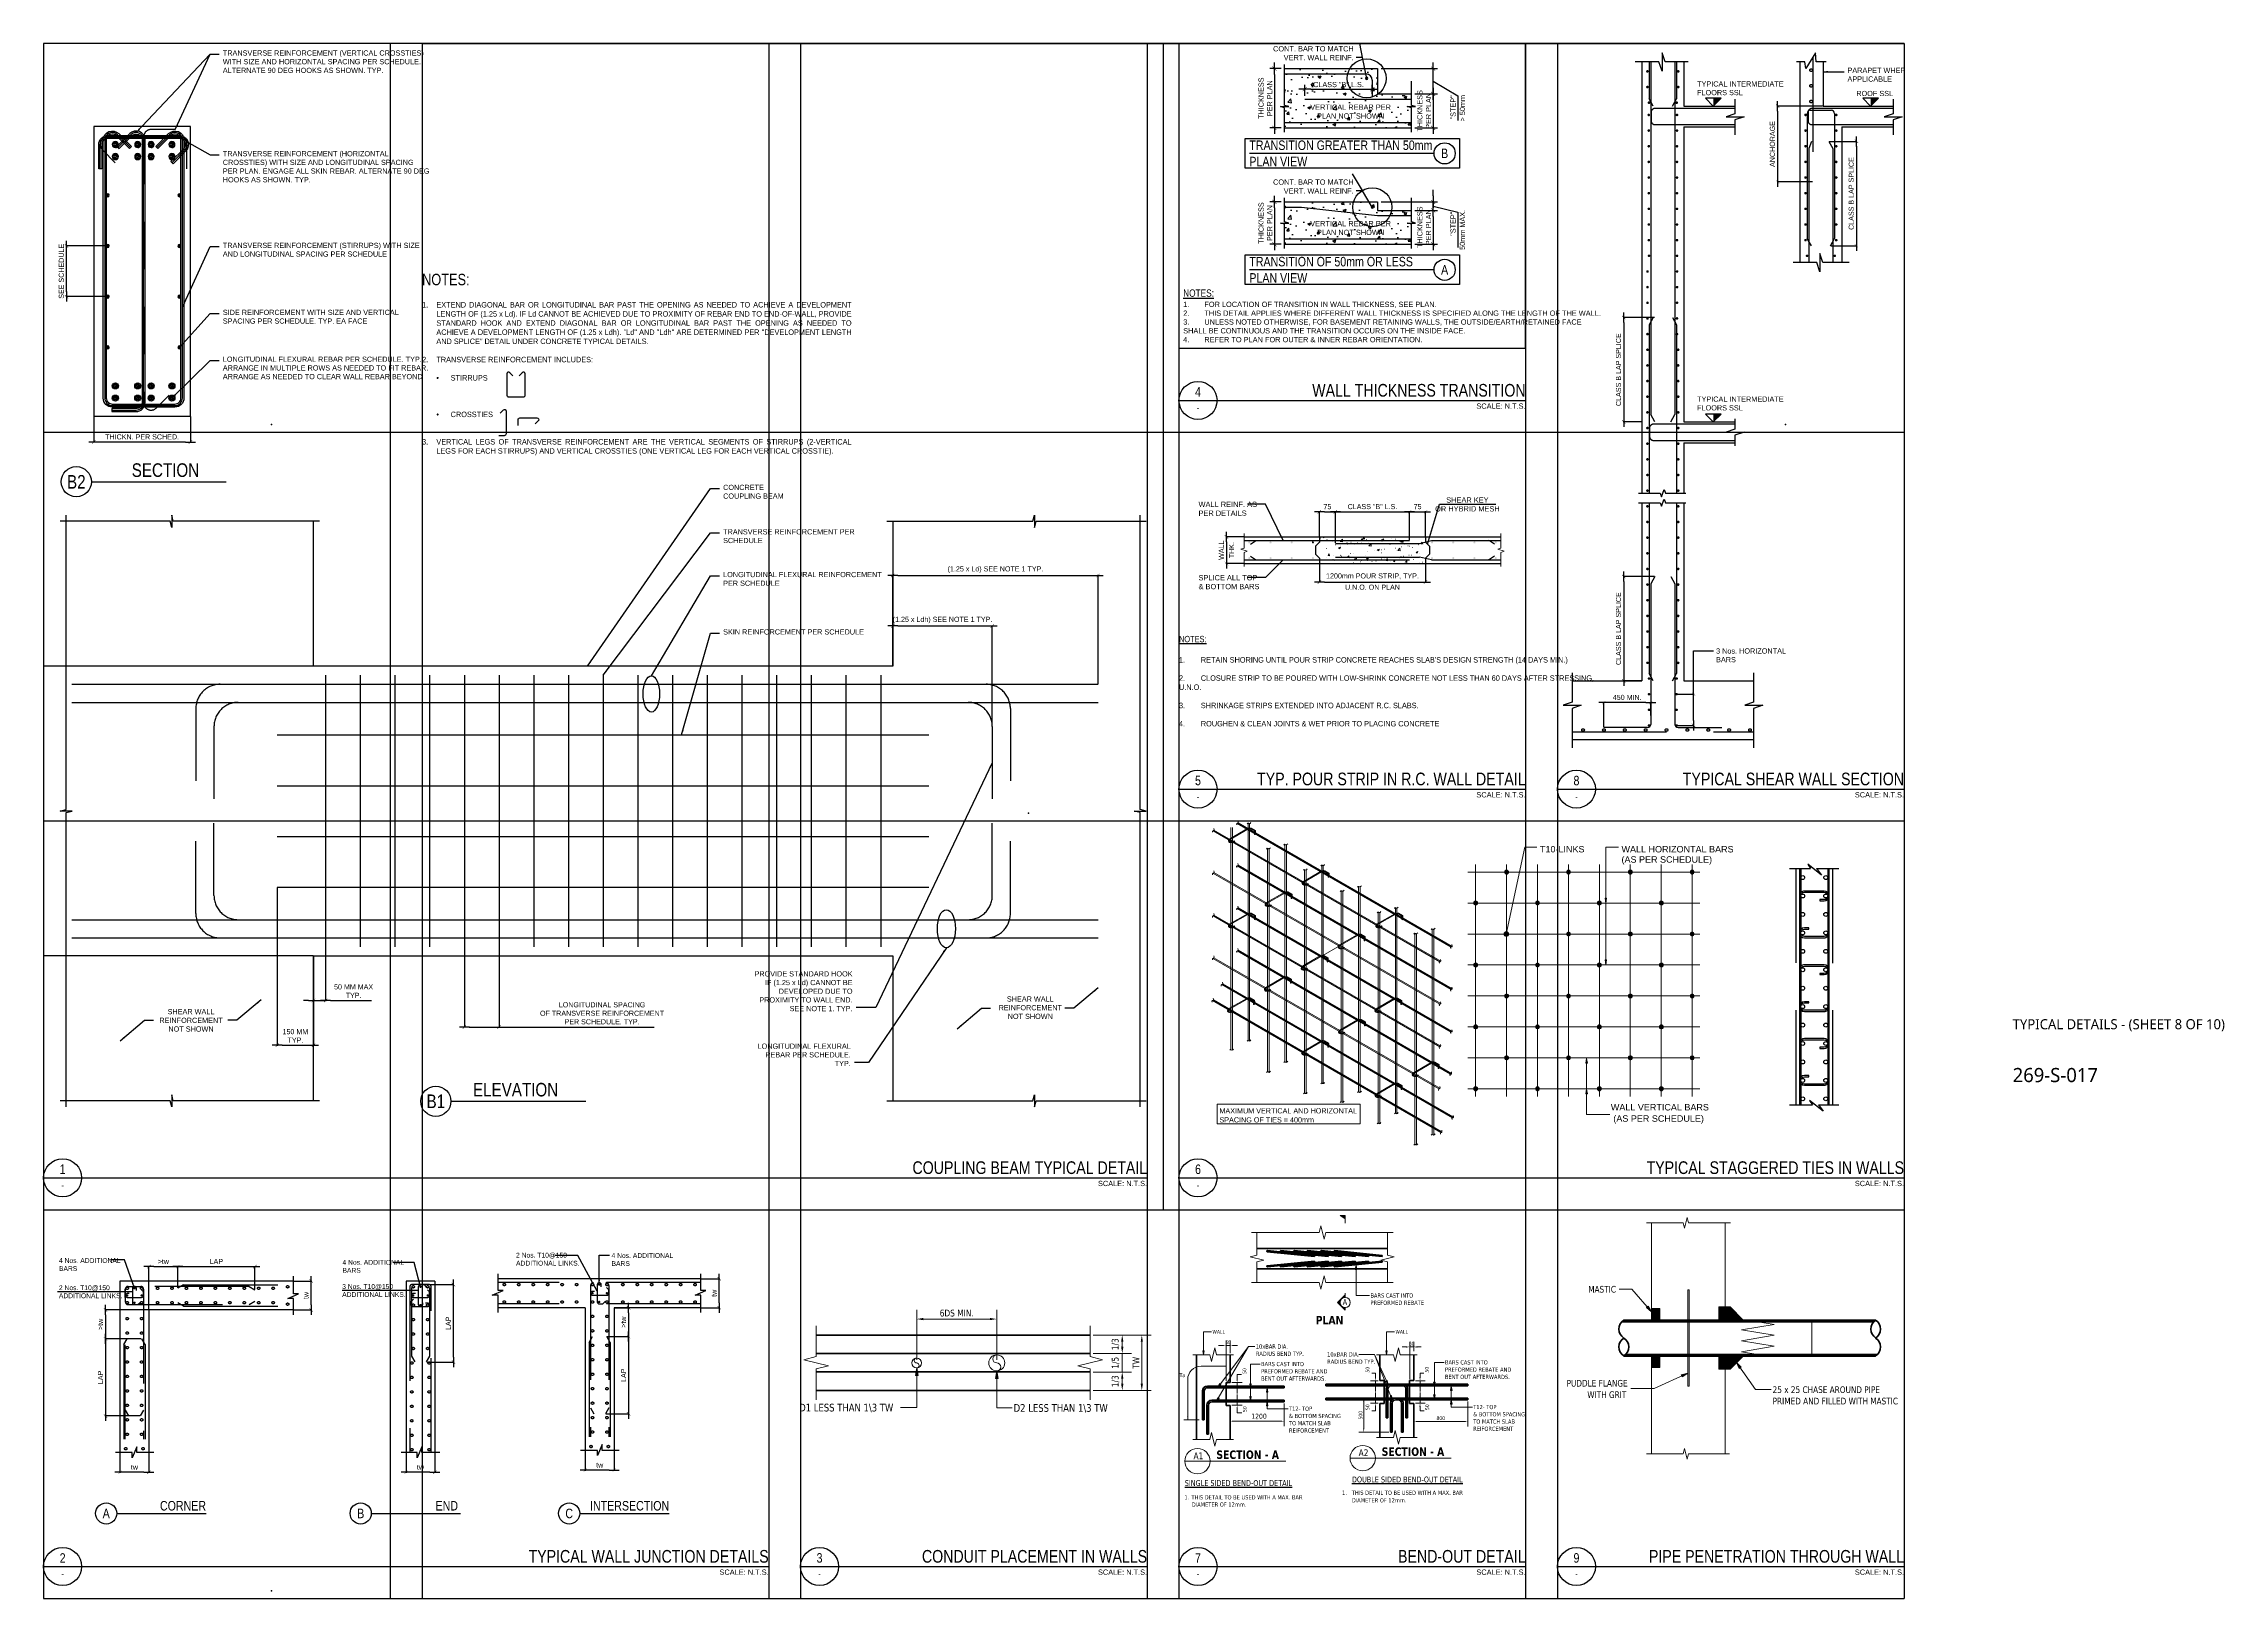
# Paper-space layout 'S017' of a CAD drawing. Header units: millimetres. Extents: x 41 to 811, y 22 to 571.
# The model-space entities are those that its viewports show. They can reach past a viewport. Long polylines and large blocks are cut down to what shows.
import ezdxf
from ezdxf.enums import TextEntityAlignment as Align

# ---------------------------------------------------------------- set-up
doc = ezdxf.new("R2010")
doc.units = ezdxf.units.MM
doc.linetypes.add('HIDDEN', pattern=[0.375, 0.25, -0.125])
doc.linetypes.add('HIDDEN2', pattern=[0.1875, 0.125, -0.0625])
for name, color, linetype in [('A-DIMN-100', 1, 'Continuous'), ('A-SYMB-LVLS', 7, 'Continuous'), ('A-TEXT-NOTE-25', 2, 'Continuous'), ('C00-00-00', 7, 'Continuous'), ('S-BAR', 4, 'Continuous'), ('S-brkline-8', 8, 'Continuous'), ('S-col-hid', 12, 'HIDDEN2'), ('S-CTL', 9, 'Continuous'), ('S-G-BREK', 2, 'Continuous'), ('S-G-DIMS', 1, 'Continuous'), ('S-G-HATCH', 1, 'Continuous'), ('S-G-LEDR', 2, 'Continuous'), ('S-G-MDM2', 4, 'Continuous'), ('S-G-MEDM', 3, 'Continuous'), ('S-G-RBAR', 7, 'Continuous'), ('S-G-STTL', 4, 'Continuous'), ('S-G-TEXT', 3, 'Continuous'), ('S-G-THCK', 6, 'Continuous'), ('S-G-THIN', 1, 'Continuous'), ('S-G-TITL', 7, 'Continuous'), ('S-G-TITLREF', 4, 'Continuous'), ('S-LINKS', 3, 'Continuous'), ('S-LOCI-REBAR-1', 4, 'Continuous'), ('S-P-C-RBAR-T', 6, 'Continuous'), ('S-re-bar-hid', 3, 'HIDDEN'), ('S-rebar-3', 4, 'Continuous'), ('S-rebar-sect-7', 3, 'HIDDEN'), ('S-strc2-2', 3, 'Continuous')]:
    doc.layers.add(name, color=color, linetype=linetype)
for name, color, linetype, lineweight in [('Detail Items', 7, 'Continuous', 9), ('Dimensions', 7, 'Continuous', 9), ('Generic Annotations', 7, 'Continuous', 9), ('Medium Lines', 7, 'Continuous', 20), ('S-REFR-SECT', 7, 'Continuous', 9), ('Text Notes', 7, 'Continuous', 9), ('Thin Lines', 7, 'Continuous', 9), ('xs-nt-04$0$S-Anno-Text-G', 2, 'Continuous', 20)]:
    doc.layers.add(name, color=color, linetype=linetype, lineweight=lineweight)
doc.layers.add('Lines', color=7, linetype='Continuous', lineweight=9, true_color=0x00a600)
doc.layers.add('STANDARD DETAILS-WALL_dwg', color=7, linetype='Continuous', lineweight=9, true_color=0x767676)
doc.layers.add('NPLT-JLA', color=193, linetype='Continuous', plot=False)
doc.styles.add('ARIAL', font='arial.ttf', dxfattribs={"width": 0.8})
doc.styles.add('ARIAL23', font='arial.ttf', dxfattribs={"width": 0.8, "height": 31.25})
doc.styles.add('Arial_1', font='arial.ttf', dxfattribs={"height": 250})
doc.styles.add('GENERATED_STYLE_5', font='trebuc.ttf')
doc.styles.add('ROMANS-TITLE', font='ROMANS.shx', dxfattribs={"width": 0.8})
doc.styles.add('Verdana', font='verdana.ttf', dxfattribs={"width": 0.8, "height": 25})
doc.styles.add('Verdana_1', font='verdana.ttf', dxfattribs={"width": 0.8, "height": 55})
doc.styles.add('Verdana_2', font='verdana.ttf', dxfattribs={"width": 0.8, "height": 75})
doc.styles.add('Verdana_3', font='verdana.ttf', dxfattribs={"width": 0.8, "height": 75})
doc.styles.add('Verdana_4', font='verdana.ttf', dxfattribs={"width": 0.8, "height": 100})
doc.styles.add('Verdana_B', font='verdanab.ttf', dxfattribs={"width": 0.8, "height": 125})
doc.dimstyles.new('ARIALDIMS', dxfattribs={"dimscale": 12, "dimtxt": 20, "dimasz": 19.5, "dimexe": 2.25, "dimexo": 1.75, "dimgap": 10, "dimtad": 1, "dimzin": 3, "dimdsep": 46, "dimtxsty": 'ARIAL', "dimblk1": 'nyatick', "dimblk2": 'nyatick', "dimsah": 1, "dimcen": 2.25, "dimclrd": 1, "dimclre": 1, "dimclrt": 2, "dimadec": 0, "dimazin": 0, "dimtfac": 1, "dimtmove": 0, "dimatfit": 3, "dimfxl": 1, "dimfrac": 2, "dimtolj": 1, "dimtzin": 0, "dimarcsym": 0})
doc.dimstyles.new('XAR_2_2mm-Arrow', dxfattribs={"dimscale": 304.8, "dimtxt": 57.417549, "dimasz": 0.180446, "dimexe": 0.246063, "dimexo": 0.082021, "dimgap": 0.065617, "dimtad": 1, "dimdec": 0, "dimzin": 0, "dimdsep": 46, "dimtxsty": 'Verdana_3', "dimsah": 1, "dimcen": 0.09, "dimadec": 3, "dimazin": 0, "dimtfac": 1, "dimtdec": 4, "dimtix": 1, "dimtmove": 1, "dimatfit": 3, "dimfxl": 1, "dimtvp": 1, "dimtolj": 1, "dimtzin": 0, "dimlwd": 18, "dimlwe": 18, "dimarcsym": 2})
doc.dimstyles.new('XAR_2_2mm-Arrow_2', dxfattribs={"dimscale": 304.8, "dimtxt": 57.417549, "dimasz": 0.180446, "dimexe": 0.246063, "dimexo": 0.082021, "dimgap": 0.065617, "dimtad": 1, "dimdec": 0, "dimzin": 0, "dimdsep": 46, "dimtxsty": 'Verdana_3', "dimsah": 1, "dimcen": 0.09, "dimadec": 3, "dimazin": 0, "dimtfac": 1, "dimtdec": 4, "dimtix": 1, "dimtmove": 0, "dimatfit": 3, "dimfxl": 1, "dimtvp": 1, "dimtolj": 1, "dimtzin": 0, "dimlwd": 18, "dimlwe": 18, "dimarcsym": 2})
doc.dimstyles.new('xs-nt-04$0$A1x150', dxfattribs={"dimscale": 125, "dimtxt": 2, "dimasz": 1.5, "dimexe": 1, "dimexo": 1, "dimgap": 1, "dimtad": 1, "dimdec": 0, "dimzin": 0, "dimdsep": 46, "dimtxsty": 'ARIAL', "dimcen": 0.09, "dimdle": 1, "dimclrd": 1, "dimclre": 1, "dimclrt": 2, "dimazin": 0, "dimtfac": 1, "dimtdec": 0, "dimtix": 1, "dimtmove": 2, "dimatfit": 3, "dimfxl": 1, "dimtolj": 1, "dimtzin": 0, "dimlwd": -1, "dimlwe": -1, "dimarcsym": 0})

# ---------------------------------------------------------------- blocks, each defined once
blk = doc.blocks.new('nyatick')
at = {"layer": 'S-G-DIMS'}
blk.add_line((-1.005, 0), (1.005, 0), dxfattribs=at)
at = {"layer": 'S-G-DIMS', "const_width": 0.08}
blk.add_lwpolyline([(0.34, 0.34), (-0.34, -0.34)], dxfattribs=at)
blk = doc.blocks.new('*D890')
at = {"layer": 'Defpoints', "color": 0, "transparency": 16777216}
for p in [(15530, 14624), (14962, 14198), (15530, 12099)]:
    blk.add_point(p, dxfattribs=at)
at = {"layer": 'S-G-DIMS', "color": 1, "lineweight": -2, "transparency": 16777216}
for p, q in [((15530, 14603), (15530, 12072)), ((14962, 14177), (14962, 12072)), ((14728, 12099), (14494, 12099)), ((14962, 12099), (15530, 12099)), ((15764, 12099), (17701, 12099))]:
    blk.add_line(p, q, dxfattribs=at)
at = {"layer": 'S-G-DIMS', "color": 1, "lineweight": -2, "transparency": 16777216, "xscale": 234, "yscale": 234, "zscale": 234}
blk.add_blockref('nyatick', (14962, 12099), dxfattribs=at)
at = {"layer": 'S-G-DIMS', "color": 1, "lineweight": -2, "transparency": 16777216, "xscale": 234, "yscale": 234, "zscale": 234, "rotation": 180}
blk.add_blockref('nyatick', (15530, 12099), dxfattribs=at)
at = {"layer": 'S-G-DIMS', "color": 2, "transparency": 16777216, "insert": (16850, 12540), "char_height": 240, "attachment_point": 5, "style": 'ARIAL'}
blk.add_mtext('\\A1;50 MM MAX\\PTYP.', dxfattribs=at)
blk = doc.blocks.new('*D891')
at = {"layer": 'Defpoints', "color": 0, "transparency": 16777216}
for p in [(4616, 39610), (9163, 39610), (4616, 38390)]:
    blk.add_point(p, dxfattribs=at)
at = {"layer": 'S-G-DIMS', "color": 1, "lineweight": -2, "transparency": 16777216}
for p, q in [((4616, 39589), (4616, 38363)), ((9163, 39589), (9163, 38363)), ((8929, 38390), (4850, 38390))]:
    blk.add_line(p, q, dxfattribs=at)
at = {"layer": 'S-G-DIMS', "color": 1, "lineweight": -2, "transparency": 16777216, "xscale": 234, "yscale": 234, "zscale": 234, "rotation": 180}
blk.add_blockref('nyatick', (4616, 38390), dxfattribs=at)
at = {"layer": 'S-G-DIMS', "color": 1, "lineweight": -2, "transparency": 16777216, "xscale": 234, "yscale": 234, "zscale": 234}
blk.add_blockref('nyatick', (9163, 38390), dxfattribs=at)
at = {"layer": 'S-G-DIMS', "color": 2, "transparency": 16777216, "insert": (6889, 38634), "char_height": 240, "attachment_point": 5, "style": 'ARIAL'}
blk.add_mtext('\\A1;THICKN. PER SCHED.', dxfattribs=at)
blk = doc.blocks.new('*D892')
at = {"layer": 'Defpoints', "color": 0, "transparency": 16777216}
for p in [(14962, 27839), (2174, 14198), (14962, 14198)]:
    blk.add_point(p, dxfattribs=at)
at = {"layer": 'S-G-DIMS', "color": 1, "lineweight": -2, "transparency": 16777216}
for p, q in [((14941, 27839), (2147, 27839)), ((2174, 27605), (2174, 14432)), ((14941, 14198), (2147, 14198))]:
    blk.add_line(p, q, dxfattribs=at)
at = {"layer": 'S-G-DIMS', "color": 1, "lineweight": -2, "transparency": 16777216, "xscale": 234, "yscale": 234, "zscale": 234}
for p, rotation in [((2174, 27839), 90), ((2174, 14198), 270)]:
    blk.add_blockref('nyatick', p, dxfattribs=dict(at, rotation=rotation))
at = {"layer": 'S-G-DIMS', "color": 2, "transparency": 16777216, "insert": (1929, 21018), "char_height": 240, "attachment_point": 5, "rotation": 90, "style": 'ARIAL'}
blk.add_mtext('\\A1;COUPLING BEAM DEPTH PER SCHEDULE', dxfattribs=at)
blk = doc.blocks.new('*D893')
at = {"layer": 'Defpoints', "color": 0, "transparency": 16777216}
for p in [(51921, 32108), (42244, 27839), (51921, 26986)]:
    blk.add_point(p, dxfattribs=at)
at = {"layer": 'S-G-DIMS', "color": 1, "lineweight": -2, "transparency": 16777216}
for p, q in [((42244, 27860), (42244, 32135)), ((42478, 32108), (51687, 32108)), ((51921, 27007), (51921, 32135))]:
    blk.add_line(p, q, dxfattribs=at)
at = {"layer": 'S-G-DIMS', "color": 1, "lineweight": -2, "transparency": 16777216, "xscale": 234, "yscale": 234, "zscale": 234, "rotation": 180}
blk.add_blockref('nyatick', (42244, 32108), dxfattribs=at)
at = {"layer": 'S-G-DIMS', "color": 1, "lineweight": -2, "transparency": 16777216, "xscale": 234, "yscale": 234, "zscale": 234}
blk.add_blockref('nyatick', (51921, 32108), dxfattribs=at)
at = {"layer": 'S-G-DIMS', "color": 2, "transparency": 16777216, "insert": (47082, 32385), "char_height": 240, "width": 8057.01, "attachment_point": 5, "style": 'ARIAL'}
blk.add_mtext('\\A1;(1.25 x Ld) SEE NOTE 1 TYP.', dxfattribs=at)
blk = doc.blocks.new('*D894')
at = {"layer": 'Defpoints', "color": 0, "transparency": 16777216}
for p in [(46931, 29731), (42244, 27839), (46931, 24997)]:
    blk.add_point(p, dxfattribs=at)
at = {"layer": 'S-G-DIMS', "color": 1, "lineweight": -2, "transparency": 16777216}
for p, q in [((42244, 27860), (42244, 29758)), ((42478, 29731), (46697, 29731)), ((46931, 25018), (46931, 29758))]:
    blk.add_line(p, q, dxfattribs=at)
at = {"layer": 'S-G-DIMS', "color": 1, "lineweight": -2, "transparency": 16777216, "xscale": 234, "yscale": 234, "zscale": 234, "rotation": 180}
blk.add_blockref('nyatick', (42244, 29731), dxfattribs=at)
at = {"layer": 'S-G-DIMS', "color": 1, "lineweight": -2, "transparency": 16777216, "xscale": 234, "yscale": 234, "zscale": 234}
blk.add_blockref('nyatick', (46931, 29731), dxfattribs=at)
at = {"layer": 'S-G-DIMS', "color": 2, "transparency": 16777216, "insert": (44588, 30009), "char_height": 240, "width": 4613.33, "attachment_point": 5, "style": 'ARIAL'}
blk.add_mtext('\\A1;(1.25 x Ldh) SEE NOTE 1 TYP.', dxfattribs=at)
blk = doc.blocks.new('*D918')
at = {"layer": 'Defpoints', "color": 0, "transparency": 16777216}
for p in [(22067, 14624), (23701, 14624), (23701, 10847)]:
    blk.add_point(p, dxfattribs=at)
at = {"layer": 'S-G-DIMS', "color": 1, "lineweight": -2, "transparency": 16777216}
for p, q in [((22067, 14603), (22067, 10820)), ((23701, 14603), (23701, 10820)), ((22301, 10847), (23467, 10847)), ((23701, 10847), (31003, 10847))]:
    blk.add_line(p, q, dxfattribs=at)
at = {"layer": 'S-G-DIMS', "color": 1, "lineweight": -2, "transparency": 16777216, "xscale": 234, "yscale": 234, "zscale": 234, "rotation": 180}
blk.add_blockref('nyatick', (22067, 10847), dxfattribs=at)
at = {"layer": 'S-G-DIMS', "color": 1, "lineweight": -2, "transparency": 16777216, "xscale": 234, "yscale": 234, "zscale": 234}
blk.add_blockref('nyatick', (23701, 10847), dxfattribs=at)
at = {"layer": 'S-G-DIMS', "color": 2, "transparency": 16777216, "insert": (28552, 11495), "char_height": 240, "attachment_point": 5, "style": 'ARIAL'}
blk.add_mtext('\\A1;LONGITUDINAL SPACING\\POF TRANSVERSE REINFORCEMENT\\PPER SCHEDULE. TYP.', dxfattribs=at)
blk = doc.blocks.new('*D919')
at = {"layer": 'Defpoints', "color": 0, "transparency": 16777216}
for p in [(13257, 17437), (14962, 14198), (14962, 9991)]:
    blk.add_point(p, dxfattribs=at)
at = {"layer": 'S-G-DIMS', "color": 1, "lineweight": -2, "transparency": 16777216}
for p, q in [((13257, 17416), (13257, 9964)), ((14962, 14177), (14962, 9964)), ((13491, 9991), (14728, 9991))]:
    blk.add_line(p, q, dxfattribs=at)
at = {"layer": 'S-G-DIMS', "color": 1, "lineweight": -2, "transparency": 16777216, "xscale": 234, "yscale": 234, "zscale": 234, "rotation": 180}
blk.add_blockref('nyatick', (13257, 9991), dxfattribs=at)
at = {"layer": 'S-G-DIMS', "color": 1, "lineweight": -2, "transparency": 16777216, "xscale": 234, "yscale": 234, "zscale": 234}
blk.add_blockref('nyatick', (14962, 9991), dxfattribs=at)
at = {"layer": 'S-G-DIMS', "color": 2, "transparency": 16777216, "insert": (14109, 10432), "char_height": 240, "width": 1915.42, "attachment_point": 5, "style": 'ARIAL'}
blk.add_mtext('\\A1;150 MM\\PTYP.', dxfattribs=at)
blk = doc.blocks.new('*D920')
at = {"layer": 'Defpoints', "color": 0, "transparency": 16777216}
for p in [(3329, 47624), (5273, 47624), (5273, 45237)]:
    blk.add_point(p, dxfattribs=at)
at = {"layer": 'S-G-DIMS', "color": 1, "lineweight": -2, "transparency": 16777216}
for p, q in [((5252, 47624), (3302, 47624)), ((3329, 45471), (3329, 47390)), ((5252, 45237), (3302, 45237))]:
    blk.add_line(p, q, dxfattribs=at)
at = {"layer": 'S-G-DIMS', "color": 1, "lineweight": -2, "transparency": 16777216, "xscale": 234, "yscale": 234, "zscale": 234}
for p, rotation in [((3329, 47624), 90), ((3329, 45237), 270)]:
    blk.add_blockref('nyatick', p, dxfattribs=dict(at, rotation=rotation))
at = {"layer": 'S-G-DIMS', "color": 2, "transparency": 16777216, "insert": (3085, 46431), "char_height": 240, "attachment_point": 5, "rotation": 90, "style": 'ARIAL'}
blk.add_mtext('\\A1;SEE SCHEDULE', dxfattribs=at)
blk = doc.blocks.new('*D912')
at = {"layer": 'Defpoints', "color": 0, "transparency": 16777216}
for p in [(78139, 32064), (76670, 27150), (77531, 27150)]:
    blk.add_point(p, dxfattribs=at)
at = {"layer": 'S-G-DIMS', "color": 1, "lineweight": -2, "transparency": 16777216}
for p, q in [((78118, 32064), (76643, 32064)), ((76670, 31830), (76670, 27384)), ((77510, 27150), (76643, 27150))]:
    blk.add_line(p, q, dxfattribs=at)
at = {"layer": 'S-G-DIMS', "color": 1, "lineweight": -2, "transparency": 16777216, "xscale": 234, "yscale": 234, "zscale": 234}
for p, rotation in [((76670, 32064), 90), ((76670, 27150), 270)]:
    blk.add_blockref('nyatick', p, dxfattribs=dict(at, rotation=rotation))
at = {"layer": 'S-G-DIMS', "color": 2, "transparency": 16777216, "insert": (76426, 29607), "char_height": 240, "attachment_point": 5, "rotation": 90, "style": 'ARIAL'}
blk.add_mtext('\\A1;CLASS B LAP SPLICE', dxfattribs=at)
blk = doc.blocks.new('*D913')
at = {"layer": 'Defpoints', "color": 0, "transparency": 16777216}
for p in [(78139, 44256), (76670, 39342), (77531, 39342)]:
    blk.add_point(p, dxfattribs=at)
at = {"layer": 'S-G-DIMS', "color": 1, "lineweight": -2, "transparency": 16777216}
for p, q in [((78118, 44256), (76643, 44256)), ((76670, 44022), (76670, 39576)), ((77510, 39342), (76643, 39342))]:
    blk.add_line(p, q, dxfattribs=at)
at = {"layer": 'S-G-DIMS', "color": 1, "lineweight": -2, "transparency": 16777216, "xscale": 234, "yscale": 234, "zscale": 234}
for p, rotation in [((76670, 44256), 90), ((76670, 39342), 270)]:
    blk.add_blockref('nyatick', p, dxfattribs=dict(at, rotation=rotation))
at = {"layer": 'S-G-DIMS', "color": 2, "transparency": 16777216, "insert": (76426, 41799), "char_height": 240, "attachment_point": 5, "rotation": 90, "style": 'ARIAL'}
blk.add_mtext('\\A1;CLASS B LAP SPLICE', dxfattribs=at)
blk = doc.blocks.new('*D914')
at = {"layer": 'Defpoints', "color": 0, "transparency": 16777216}
for p in [(86060, 54207), (83919, 50639), (85578, 50639)]:
    blk.add_point(p, dxfattribs=at)
at = {"layer": 'S-G-DIMS', "color": 1, "lineweight": -2, "transparency": 16777216}
for p, q in [((86039, 54207), (83892, 54207)), ((83919, 53973), (83919, 50873)), ((85557, 50639), (83892, 50639))]:
    blk.add_line(p, q, dxfattribs=at)
at = {"layer": 'S-G-DIMS', "color": 1, "lineweight": -2, "transparency": 16777216, "xscale": 234, "yscale": 234, "zscale": 234}
for p, rotation in [((83919, 54207), 90), ((83919, 50639), 270)]:
    blk.add_blockref('nyatick', p, dxfattribs=dict(at, rotation=rotation))
at = {"layer": 'S-G-DIMS', "color": 2, "transparency": 16777216, "insert": (83675, 52423), "char_height": 240, "attachment_point": 5, "rotation": 90, "style": 'ARIAL'}
blk.add_mtext('\\A1;ANCHORAGE', dxfattribs=at)
blk = doc.blocks.new('*D915')
at = {"layer": 'Defpoints', "color": 0, "transparency": 16777216}
for p in [(86332, 52549), (86406, 47635), (87632, 47635)]:
    blk.add_point(p, dxfattribs=at)
at = {"layer": 'S-G-DIMS', "color": 1, "lineweight": -2, "transparency": 16777216}
for p, q in [((86353, 52549), (87659, 52549)), ((87632, 52315), (87632, 47869)), ((86427, 47635), (87659, 47635))]:
    blk.add_line(p, q, dxfattribs=at)
at = {"layer": 'S-G-DIMS', "color": 1, "lineweight": -2, "transparency": 16777216, "xscale": 234, "yscale": 234, "zscale": 234}
for p, rotation in [((87632, 52549), 90), ((87632, 47635), 270)]:
    blk.add_blockref('nyatick', p, dxfattribs=dict(at, rotation=rotation))
at = {"layer": 'S-G-DIMS', "color": 2, "transparency": 16777216, "insert": (87388, 50092), "char_height": 240, "attachment_point": 5, "rotation": 90, "style": 'ARIAL'}
blk.add_mtext('\\A1;CLASS B LAP SPLICE', dxfattribs=at)
blk = doc.blocks.new('*D916')
at = {"layer": 'Defpoints', "color": 0, "transparency": 16777216}
for p in [(75732, 26125), (75732, 24953), (77943, 25495)]:
    blk.add_point(p, dxfattribs=at)
at = {"layer": 'S-G-DIMS', "color": 1, "lineweight": -2, "transparency": 16777216}
for p, q in [((75732, 24974), (75732, 26152)), ((77709, 26125), (75966, 26125)), ((77943, 25516), (77943, 26152))]:
    blk.add_line(p, q, dxfattribs=at)
at = {"layer": 'S-G-DIMS', "color": 1, "lineweight": -2, "transparency": 16777216, "xscale": 234, "yscale": 234, "zscale": 234, "rotation": 180}
blk.add_blockref('nyatick', (75732, 26125), dxfattribs=at)
at = {"layer": 'S-G-DIMS', "color": 1, "lineweight": -2, "transparency": 16777216, "xscale": 234, "yscale": 234, "zscale": 234}
blk.add_blockref('nyatick', (77943, 26125), dxfattribs=at)
at = {"layer": 'S-G-DIMS', "color": 2, "transparency": 16777216, "insert": (76837, 26368), "char_height": 240, "attachment_point": 5, "style": 'ARIAL'}
blk.add_mtext('\\A1;450 MIN.', dxfattribs=at)
blk = doc.blocks.new('A-LVL_EL-SEC')
at = {"layer": 'A-SYMB-LVLS', "color": 5, "ltscale": 800}
blk.add_line((-150, 0), (150, 0), dxfattribs=at)
at = {"layer": 'A-SYMB-LVLS'}
blk.add_lwpolyline([(-300, 300), (0, 0), (300, 300), (-300, 300)], dxfattribs=at)
blk.add_solid([(0, 300), (300, 300), (0, 0)], dxfattribs=at)
at = {"layer": 'A-SYMB-LVLS', "ltscale": 800, "style": 'ROMANS-TITLE', "width": 0.8}
blk.add_attdef('FLOOR-LEVEL', text='', height=200, dxfattribs=at).set_placement((0, 500), align=Align.MIDDLE)
blk = doc.blocks.new('*D917')
at = {"layer": 'Defpoints', "color": 0, "transparency": 16777216}
for p in [(79165, 26521), (79961, 26521), (79165, 25047)]:
    blk.add_point(p, dxfattribs=at)
at = {"layer": 'S-G-DIMS', "color": 1, "lineweight": -2, "transparency": 16777216}
for p, q in [((79186, 26521), (79988, 26521)), ((79961, 25281), (79961, 26287)), ((79186, 25047), (79988, 25047))]:
    blk.add_line(p, q, dxfattribs=at)
at = {"layer": 'S-G-DIMS', "color": 1, "lineweight": -2, "transparency": 16777216, "xscale": 234, "yscale": 234, "zscale": 234}
for p, rotation in [((79961, 26521), 90), ((79961, 25047), 270)]:
    blk.add_blockref('nyatick', p, dxfattribs=dict(at, rotation=rotation))
blk = doc.blocks.new('A$C5f1a55ea')
at = {"layer": 'Detail Items', "lineweight": 5}
for points in [[(20873, -4111), (20933, -4082), (20974, -4029), (20989, -3964), (20974, -3899), (20933, -3847), (20873, -3818), (20806, -3818), (20746, -3847), (20704, -3899), (20689, -3964), (20704, -4029), (20746, -4082), (20806, -4111)], [(25673, -4111), (25733, -4082), (25774, -4029), (25789, -3964), (25774, -3899), (25733, -3847), (25673, -3818), (25606, -3818), (25546, -3847), (25504, -3899), (25489, -3964), (25504, -4029), (25546, -4082), (25606, -4111)], [(30473, -4111), (30533, -4082), (30574, -4029), (30589, -3964), (30574, -3899), (30533, -3847), (30473, -3818), (30406, -3818), (30346, -3847), (30304, -3899), (30289, -3964), (30304, -4029), (30346, -4082), (30406, -4111)], [(35273, -4111), (35333, -4082), (35374, -4029), (35389, -3964), (35374, -3899), (35333, -3847), (35273, -3818), (35206, -3818), (35146, -3847), (35104, -3899), (35089, -3964), (35104, -4029), (35146, -4082), (35206, -4111)], [(18406, -6511), (18473, -6511), (18533, -6482), (18574, -6429), (18589, -6364), (18574, -6299), (18533, -6247), (18473, -6218), (18406, -6218), (18346, -6247), (18304, -6299), (18289, -6364), (18304, -6429), (18346, -6482)], [(23273, -6511), (23333, -6482), (23374, -6429), (23389, -6364), (23374, -6299), (23333, -6247), (23273, -6218), (23206, -6218), (23146, -6247), (23104, -6299), (23089, -6364), (23104, -6429), (23146, -6482), (23206, -6511)], [(28073, -6511), (28133, -6482), (28174, -6429), (28189, -6364), (28174, -6299), (28133, -6247), (28073, -6218), (28006, -6218), (27946, -6247), (27904, -6299), (27889, -6364), (27904, -6429), (27946, -6482), (28006, -6511)], [(28532, -6373), (28582, -5992), (28481, -5992)], [(32873, -6511), (32933, -6482), (32974, -6429), (32989, -6364), (32974, -6299), (32933, -6247), (32873, -6218), (32806, -6218), (32746, -6247), (32704, -6299), (32689, -6364), (32704, -6429), (32746, -6482), (32806, -6511)], [(20873, -8911), (20933, -8882), (20974, -8829), (20989, -8764), (20974, -8699), (20933, -8647), (20873, -8618), (20806, -8618), (20746, -8647), (20704, -8699), (20689, -8764), (20704, -8829), (20746, -8882), (20806, -8911)], [(25673, -8911), (25733, -8882), (25774, -8829), (25789, -8764), (25774, -8699), (25733, -8647), (25673, -8618), (25606, -8618), (25546, -8647), (25504, -8699), (25489, -8764), (25504, -8829), (25546, -8882), (25606, -8911)], [(30406, -8911), (30473, -8911), (30533, -8882), (30574, -8829), (30589, -8764), (30574, -8699), (30533, -8647), (30473, -8618), (30406, -8618), (30346, -8647), (30304, -8699), (30289, -8764), (30304, -8829), (30346, -8882)], [(35273, -8911), (35333, -8882), (35374, -8829), (35389, -8764), (35374, -8699), (35333, -8647), (35273, -8618), (35206, -8618), (35146, -8647), (35104, -8699), (35089, -8764), (35104, -8829), (35146, -8882), (35206, -8911)], [(18473, -11311), (18533, -11282), (18574, -11229), (18589, -11164), (18574, -11099), (18533, -11047), (18473, -11018), (18406, -11018), (18346, -11047), (18304, -11099), (18289, -11164), (18304, -11229), (18346, -11282), (18406, -11311)], [(23206, -11311), (23273, -11311), (23333, -11282), (23374, -11229), (23389, -11164), (23374, -11099), (23333, -11047), (23273, -11018), (23206, -11018), (23146, -11047), (23104, -11099), (23089, -11164), (23104, -11229), (23146, -11282)], [(28073, -11311), (28133, -11282), (28174, -11229), (28189, -11164), (28174, -11099), (28133, -11047), (28073, -11018), (28006, -11018), (27946, -11047), (27904, -11099), (27889, -11164), (27904, -11229), (27946, -11282), (28006, -11311)], [(28532, -11152), (28582, -10771), (28481, -10771)], [(32873, -11311), (32933, -11282), (32974, -11229), (32989, -11164), (32974, -11099), (32933, -11047), (32873, -11018), (32806, -11018), (32746, -11047), (32704, -11099), (32689, -11164), (32704, -11229), (32746, -11282), (32806, -11311)], [(20873, -13711), (20933, -13682), (20974, -13629), (20989, -13564), (20974, -13499), (20933, -13447), (20873, -13418), (20806, -13418), (20746, -13447), (20704, -13499), (20689, -13564), (20704, -13629), (20746, -13682), (20806, -13711)], [(25673, -13711), (25733, -13682), (25774, -13629), (25789, -13564), (25774, -13499), (25733, -13447), (25673, -13418), (25606, -13418), (25546, -13447), (25504, -13499), (25489, -13564), (25504, -13629), (25546, -13682), (25606, -13711)], [(30473, -13711), (30533, -13682), (30574, -13629), (30589, -13564), (30574, -13499), (30533, -13447), (30473, -13418), (30406, -13418), (30346, -13447), (30304, -13499), (30289, -13564), (30304, -13629), (30346, -13682), (30406, -13711)], [(35273, -13711), (35333, -13682), (35374, -13629), (35389, -13564), (35374, -13499), (35333, -13447), (35273, -13418), (35206, -13418), (35146, -13447), (35104, -13499), (35089, -13564), (35104, -13629), (35146, -13682), (35206, -13711)], [(18406, -16111), (18473, -16111), (18533, -16082), (18574, -16029), (18589, -15964), (18574, -15899), (18533, -15847), (18473, -15818), (18406, -15818), (18346, -15847), (18304, -15899), (18289, -15964), (18304, -16029), (18346, -16082)], [(23206, -16111), (23273, -16111), (23333, -16082), (23374, -16029), (23389, -15964), (23374, -15899), (23333, -15847), (23273, -15818), (23206, -15818), (23146, -15847), (23104, -15899), (23089, -15964), (23104, -16029), (23146, -16082)], [(28073, -16111), (28133, -16082), (28174, -16029), (28189, -15964), (28174, -15899), (28133, -15847), (28073, -15818), (28006, -15818), (27946, -15847), (27904, -15899), (27889, -15964), (27904, -16029), (27946, -16082), (28006, -16111)], [(32873, -16111), (32933, -16082), (32974, -16029), (32989, -15964), (32974, -15899), (32933, -15847), (32873, -15818), (32806, -15818), (32746, -15847), (32704, -15899), (32689, -15964), (32704, -16029), (32746, -16082), (32806, -16111)], [(20806, -18511), (20873, -18511), (20933, -18482), (20974, -18429), (20989, -18364), (20974, -18299), (20933, -18247), (20873, -18218), (20806, -18218), (20746, -18247), (20704, -18299), (20689, -18364), (20704, -18429), (20746, -18482)], [(25606, -18511), (25673, -18511), (25733, -18482), (25774, -18429), (25789, -18364), (25774, -18299), (25733, -18247), (25673, -18218), (25606, -18218), (25546, -18247), (25504, -18299), (25489, -18364), (25504, -18429), (25546, -18482)], [(27112, -18774), (27048, -18414), (26985, -18774)], [(30406, -18511), (30473, -18511), (30533, -18482), (30574, -18429), (30589, -18364), (30574, -18299), (30533, -18247), (30473, -18218), (30406, -18218), (30346, -18247), (30304, -18299), (30289, -18364), (30304, -18429), (30346, -18482)], [(35273, -18511), (35333, -18482), (35374, -18429), (35389, -18364), (35374, -18299), (35333, -18247), (35273, -18218), (35206, -18218), (35146, -18247), (35104, -18299), (35089, -18364), (35104, -18429), (35146, -18482), (35206, -18511)], [(18473, -20911), (18533, -20882), (18574, -20829), (18589, -20764), (18574, -20699), (18533, -20647), (18473, -20618), (18406, -20618), (18346, -20647), (18304, -20699), (18289, -20764), (18304, -20829), (18346, -20882), (18406, -20911)], [(23273, -20911), (23333, -20882), (23374, -20829), (23389, -20764), (23374, -20699), (23333, -20647), (23273, -20618), (23206, -20618), (23146, -20647), (23104, -20699), (23089, -20764), (23104, -20829), (23146, -20882), (23206, -20911)], [(27112, -21165), (27048, -20805), (26985, -21165)], [(28073, -20911), (28133, -20882), (28174, -20829), (28189, -20764), (28174, -20699), (28133, -20647), (28073, -20618), (28006, -20618), (27946, -20647), (27904, -20699), (27889, -20764), (27904, -20829), (27946, -20882), (28006, -20911)], [(32873, -20911), (32933, -20882), (32974, -20829), (32989, -20764), (32974, -20699), (32933, -20647), (32873, -20618), (32806, -20618), (32746, -20647), (32704, -20699), (32689, -20764), (32704, -20829), (32746, -20882), (32806, -20911)]]:
    blk.add_hatch(color=3, dxfattribs=at).paths.add_polyline_path(points)
at = {"layer": 'Lines', "color": 3, "lineweight": 5}
for p, q in [((15662, -10915), (-1930, -758)), ((15730, -10859), (-1857, -705)), ((743, -590), (-631, -1383)), ((773, -644), (-596, -1434)), ((-554, -17725), (-554, -507)), ((-430, -17767), (-430, -507)), ((-299, -1544), (-358, -1586)), ((-245, -1576), (-299, -1544)), ((16544, -9772), (-58, -187)), ((16616, -9719), (12, -132)), ((787, -17023), (787, -161)), ((910, -17064), (910, -161)), ((1022, -557), (1333, -736)), ((1036, -628), (1274, -766)), ((1305, -826), (1282, -1051)), ((1282, -1051), (1337, -1057)), ((1363, -796), (1337, -1051)), ((2303, -19447), (2303, -2115)), ((2426, -19488), (2426, -2156)), ((3643, -18674), (3643, -1808)), ((3767, -18714), (3767, -1850)), ((18439, -6218), (18439, -3364)), ((20819, -8766), (22257, -2018)), ((20839, -3818), (20839, -3364)), ((22257, -2018), (23185, -2018)), ((23239, -6218), (23239, -3364)), ((25639, -3818), (25639, -3364)), ((28039, -6218), (28039, -3364)), ((29511, -2018), (28532, -2018)), ((28532, -2018), (28532, -11152)), ((30439, -3818), (30439, -3364)), ((32839, -6218), (32839, -3364)), ((35239, -3818), (35239, -3364)), ((15662, -14214), (-1933, -4055)), ((15687, -14133), (-1857, -4004)), ((16544, -13071), (-58, -3486)), ((16617, -13018), (12, -3431)), ((6456, -3888), (5082, -4681)), ((6486, -3942), (5118, -4732)), ((5159, -21095), (5159, -3763)), ((5283, -21137), (5283, -3805)), ((5414, -4843), (5356, -4885)), ((5468, -4874), (5414, -4843)), ((6500, -20321), (6500, -3418)), ((6624, -20363), (6624, -3460)), ((6736, -3856), (7046, -4035)), ((6749, -3927), (6987, -4064)), ((7018, -4124), (6995, -4349)), ((6995, -4349), (7050, -4355)), ((7077, -4095), (7051, -4349)), ((9357, -21009), (9357, -5067)), ((17839, -3964), (20689, -3964)), ((20704, -3899), (20689, -3964)), ((20689, -3964), (20704, -4029)), ((20746, -3847), (20704, -3899)), ((20704, -4029), (20746, -4082)), ((20806, -3818), (20746, -3847)), ((20746, -4082), (20806, -4111)), ((20873, -3818), (20806, -3818)), ((20806, -4111), (20873, -4111)), ((20839, -8618), (20839, -4111)), ((20933, -3847), (20873, -3818)), ((20873, -4111), (20933, -4082)), ((20974, -3899), (20933, -3847)), ((20933, -4082), (20974, -4029)), ((20989, -3964), (20974, -3899)), ((20974, -4029), (20989, -3964)), ((20989, -3964), (25489, -3964)), ((25504, -3899), (25489, -3964)), ((25489, -3964), (25504, -4029)), ((25546, -3847), (25504, -3899)), ((25504, -4029), (25546, -4082)), ((25606, -3818), (25546, -3847)), ((25546, -4082), (25606, -4111)), ((25673, -3818), (25606, -3818)), ((25606, -4111), (25673, -4111)), ((25639, -8618), (25639, -4111)), ((25733, -3847), (25673, -3818)), ((25673, -4111), (25733, -4082)), ((25774, -3899), (25733, -3847)), ((25733, -4082), (25774, -4029)), ((25789, -3964), (25774, -3899)), ((25774, -4029), (25789, -3964)), ((25789, -3964), (30289, -3964)), ((30304, -3899), (30289, -3964)), ((30289, -3964), (30304, -4029)), ((30346, -3847), (30304, -3899)), ((30304, -4029), (30346, -4082)), ((30406, -3818), (30346, -3847)), ((30346, -4082), (30406, -4111)), ((30473, -3818), (30406, -3818)), ((30406, -4111), (30473, -4111)), ((30439, -8618), (30439, -4111)), ((30533, -3847), (30473, -3818)), ((30473, -4111), (30533, -4082)), ((30574, -3899), (30533, -3847)), ((30533, -4082), (30574, -4029)), ((30589, -3964), (30574, -3899)), ((30574, -4029), (30589, -3964)), ((30589, -3964), (35089, -3964)), ((35104, -3899), (35089, -3964)), ((35089, -3964), (35104, -4029)), ((35146, -3847), (35104, -3899)), ((35104, -4029), (35146, -4082)), ((35206, -3818), (35146, -3847)), ((35146, -4082), (35206, -4111)), ((35273, -3818), (35206, -3818)), ((35206, -4111), (35273, -4111)), ((35239, -8618), (35239, -4111)), ((35333, -3847), (35273, -3818)), ((35273, -4111), (35333, -4082)), ((35374, -3899), (35333, -3847)), ((35333, -4082), (35374, -4029)), ((35389, -3964), (35374, -3899)), ((35374, -4029), (35389, -3964)), ((35389, -3964), (35839, -3964)), ((16573, -16291), (12, -6730)), ((3599, -5538), (2226, -6331)), ((3629, -5592), (2261, -6382)), ((2557, -6492), (2499, -6534)), ((2612, -6524), (2557, -6492)), ((3879, -5505), (4189, -5684)), ((3892, -5576), (4131, -5714)), ((4161, -5773), (4138, -5999)), ((4138, -5999), (4193, -6004)), ((4220, -5744), (4194, -5999)), ((8016, -21777), (8016, -5412)), ((8140, -21822), (8140, -5454)), ((9480, -21048), (9480, -5109)), ((12213, -22658), (12213, -6717)), ((12337, -22697), (12337, -6758)), ((17839, -6364), (18289, -6364)), ((18304, -6299), (18289, -6364)), ((18289, -6364), (18304, -6429)), ((18346, -6247), (18304, -6299)), ((18304, -6429), (18346, -6482)), ((18406, -6218), (18346, -6247)), ((18346, -6482), (18406, -6511)), ((18473, -6218), (18406, -6218)), ((18406, -6511), (18473, -6511)), ((18439, -11018), (18439, -6511)), ((18533, -6247), (18473, -6218)), ((18473, -6511), (18533, -6482)), ((18574, -6299), (18533, -6247)), ((18533, -6482), (18574, -6429)), ((18589, -6364), (18574, -6299)), ((18574, -6429), (18589, -6364)), ((18589, -6364), (23089, -6364)), ((23104, -6299), (23089, -6364)), ((23089, -6364), (23104, -6429)), ((23146, -6247), (23104, -6299)), ((23104, -6429), (23146, -6482)), ((23206, -6218), (23146, -6247)), ((23146, -6482), (23206, -6511)), ((23273, -6218), (23206, -6218)), ((23206, -6511), (23273, -6511)), ((23239, -11018), (23239, -6511)), ((23333, -6247), (23273, -6218)), ((23273, -6511), (23333, -6482)), ((23374, -6299), (23333, -6247)), ((23333, -6482), (23374, -6429)), ((23389, -6364), (23374, -6299)), ((23374, -6429), (23389, -6364)), ((23389, -6364), (27889, -6364)), ((27904, -6299), (27889, -6364)), ((27889, -6364), (27904, -6429)), ((27946, -6247), (27904, -6299)), ((27904, -6429), (27946, -6482)), ((28006, -6218), (27946, -6247)), ((27946, -6482), (28006, -6511)), ((28073, -6218), (28006, -6218)), ((28006, -6511), (28073, -6511)), ((28039, -11018), (28039, -6511)), ((28133, -6247), (28073, -6218)), ((28073, -6511), (28133, -6482)), ((28174, -6299), (28133, -6247)), ((28133, -6482), (28174, -6429)), ((28189, -6364), (28174, -6299)), ((28174, -6429), (28189, -6364)), ((28189, -6364), (32689, -6364)), ((28532, -6373), (28481, -5992)), ((28481, -5992), (28582, -5992)), ((28582, -5992), (28481, -5992)), ((28481, -5992), (28532, -6373)), ((28582, -5992), (28532, -6373)), ((28532, -6373), (28582, -5992)), ((32704, -6299), (32689, -6364)), ((32689, -6364), (32704, -6429)), ((32746, -6247), (32704, -6299)), ((32704, -6429), (32746, -6482)), ((32806, -6218), (32746, -6247)), ((32746, -6482), (32806, -6511)), ((32873, -6218), (32806, -6218)), ((32806, -6511), (32873, -6511)), ((32839, -6511), (32839, -11018)), ((32839, -11018), (32839, -6511)), ((32933, -6247), (32873, -6218)), ((32873, -6511), (32933, -6482)), ((32974, -6299), (32933, -6247)), ((32933, -6482), (32974, -6429)), ((32989, -6364), (32974, -6299)), ((32974, -6429), (32989, -6364)), ((32989, -6364), (35839, -6364)), ((15661, -17512), (-1931, -7355)), ((15686, -17431), (-1857, -7302)), ((743, -7187), (-631, -7980)), ((773, -7241), (-596, -8031)), ((-299, -8142), (-358, -8184)), ((-245, -8173), (-299, -8142)), ((16548, -16372), (-61, -6782)), ((1022, -7154), (1333, -7333)), ((1036, -7225), (1274, -7363)), ((1305, -7423), (1282, -7648)), ((1282, -7648), (1337, -7654)), ((1363, -7393), (1337, -7648)), ((12169, -7187), (10796, -7980)), ((12199, -7241), (10831, -8031)), ((10873, -23428), (10873, -7063)), ((10996, -23471), (10996, -7104)), ((11127, -8142), (11069, -8184)), ((11182, -8173), (11127, -8142)), ((12449, -7154), (12759, -7333)), ((12462, -7225), (12701, -7363)), ((12731, -7423), (12708, -7648)), ((12708, -7648), (12763, -7654)), ((12790, -7393), (12764, -7648)), ((15070, -24304), (15070, -8365)), ((15194, -24346), (15194, -8407)), ((16495, -19640), (-63, -10080)), ((16567, -19586), (12, -10028)), ((5051, -11312), (9274, -8874)), ((9246, -8819), (7873, -9612)), ((8204, -9774), (8146, -9815)), ((8259, -9805), (8204, -9774)), ((9526, -8786), (9836, -8965)), ((9539, -8857), (9778, -8995)), ((9808, -9055), (9785, -9280)), ((9785, -9280), (9840, -9286)), ((9867, -9025), (9841, -9280)), ((13729, -25080), (13729, -8711)), ((13853, -25120), (13853, -8753)), ((17839, -8764), (20689, -8764)), ((20704, -8699), (20689, -8764)), ((20689, -8764), (20704, -8829)), ((20746, -8647), (20704, -8699)), ((20704, -8829), (20746, -8882)), ((20806, -8618), (20746, -8647)), ((20746, -8882), (20806, -8911)), ((20873, -8618), (20806, -8618)), ((20806, -8911), (20873, -8911)), ((20839, -13418), (20839, -8911)), ((20933, -8647), (20873, -8618)), ((20873, -8911), (20933, -8882)), ((20974, -8699), (20933, -8647)), ((20933, -8882), (20974, -8829)), ((20989, -8764), (20974, -8699)), ((20974, -8829), (20989, -8764)), ((20989, -8764), (25489, -8764)), ((25504, -8699), (25489, -8764)), ((25489, -8764), (25504, -8829)), ((25546, -8647), (25504, -8699)), ((25504, -8829), (25546, -8882)), ((25606, -8618), (25546, -8647)), ((25546, -8882), (25606, -8911)), ((25673, -8618), (25606, -8618)), ((25606, -8911), (25673, -8911)), ((25639, -13418), (25639, -8911)), ((25733, -8647), (25673, -8618)), ((25673, -8911), (25733, -8882)), ((25774, -8699), (25733, -8647)), ((25733, -8882), (25774, -8829)), ((25789, -8764), (25774, -8699)), ((25774, -8829), (25789, -8764)), ((25789, -8764), (30289, -8764)), ((30304, -8699), (30289, -8764)), ((30289, -8764), (30304, -8829)), ((30346, -8647), (30304, -8699)), ((30304, -8829), (30346, -8882)), ((30406, -8618), (30346, -8647)), ((30346, -8882), (30406, -8911)), ((30473, -8618), (30406, -8618)), ((30406, -8911), (30473, -8911)), ((30439, -13418), (30439, -8911)), ((30533, -8647), (30473, -8618)), ((30473, -8911), (30533, -8882)), ((30574, -8699), (30533, -8647)), ((30533, -8882), (30574, -8829)), ((30589, -8764), (30574, -8699)), ((30574, -8829), (30589, -8764)), ((30589, -8764), (35089, -8764)), ((35104, -8699), (35089, -8764)), ((35089, -8764), (35104, -8829)), ((35146, -8647), (35104, -8699)), ((35104, -8829), (35146, -8882)), ((35206, -8618), (35146, -8647)), ((35146, -8882), (35206, -8911)), ((35273, -8618), (35206, -8618)), ((35206, -8911), (35273, -8911)), ((35239, -13418), (35239, -8911)), ((35333, -8647), (35273, -8618)), ((35273, -8911), (35333, -8882)), ((35374, -8699), (35333, -8647)), ((35333, -8882), (35374, -8829)), ((35389, -8764), (35374, -8699)), ((35374, -8829), (35389, -8764)), ((35389, -8764), (35839, -8764)), ((15597, -20773), (-1936, -10651)), ((15669, -20719), (-1863, -10598)), ((6389, -10468), (5016, -11261)), ((5348, -11423), (5289, -11465)), ((5402, -11454), (5348, -11423)), ((6669, -10436), (6980, -10615)), ((6683, -10506), (6921, -10644)), ((6952, -10704), (6929, -10929)), ((6929, -10929), (6984, -10935)), ((7010, -10675), (6984, -10929)), ((17839, -11164), (18289, -11164)), ((18304, -11099), (18289, -11164)), ((18289, -11164), (18304, -11229)), ((18346, -11047), (18304, -11099)), ((18304, -11229), (18346, -11282)), ((18406, -11018), (18346, -11047)), ((18346, -11282), (18406, -11311)), ((18473, -11018), (18406, -11018)), ((18406, -11311), (18473, -11311)), ((18439, -15818), (18439, -11311)), ((18533, -11047), (18473, -11018)), ((18473, -11311), (18533, -11282)), ((18574, -11099), (18533, -11047)), ((18533, -11282), (18574, -11229)), ((18589, -11164), (18574, -11099)), ((18574, -11229), (18589, -11164)), ((18589, -11164), (23089, -11164)), ((23104, -11099), (23089, -11164)), ((23089, -11164), (23104, -11229)), ((23146, -11047), (23104, -11099)), ((23104, -11229), (23146, -11282)), ((23206, -11018), (23146, -11047)), ((23146, -11282), (23206, -11311)), ((23273, -11018), (23206, -11018)), ((23206, -11311), (23273, -11311)), ((23239, -15818), (23239, -11311)), ((23333, -11047), (23273, -11018)), ((23273, -11311), (23333, -11282)), ((23374, -11099), (23333, -11047)), ((23333, -11282), (23374, -11229)), ((23389, -11164), (23374, -11099)), ((23374, -11229), (23389, -11164)), ((23389, -11164), (27889, -11164)), ((27904, -11099), (27889, -11164)), ((27889, -11164), (27904, -11229)), ((27946, -11047), (27904, -11099)), ((27904, -11229), (27946, -11282)), ((28006, -11018), (27946, -11047)), ((27946, -11282), (28006, -11311)), ((28073, -11018), (28006, -11018)), ((28006, -11311), (28073, -11311)), ((28039, -15818), (28039, -11311)), ((28133, -11047), (28073, -11018)), ((28073, -11311), (28133, -11282)), ((28174, -11099), (28133, -11047)), ((28133, -11282), (28174, -11229)), ((28189, -11164), (28174, -11099)), ((28174, -11229), (28189, -11164)), ((28189, -11164), (32689, -11164)), ((28582, -10771), (28481, -10771)), ((28481, -10771), (28532, -11152)), ((28582, -10771), (28481, -10771)), ((28481, -10771), (28532, -11152)), ((28532, -11152), (28582, -10771)), ((28532, -11152), (28582, -10771)), ((32704, -11099), (32689, -11164)), ((32689, -11164), (32704, -11229)), ((32746, -11047), (32704, -11099)), ((32704, -11229), (32746, -11282)), ((32806, -11018), (32746, -11047)), ((32746, -11282), (32806, -11311)), ((32873, -11018), (32806, -11018)), ((32806, -11311), (32873, -11311)), ((32839, -11311), (32839, -15818)), ((32839, -15818), (32839, -11311)), ((32933, -11047), (32873, -11018)), ((32873, -11311), (32933, -11282)), ((32974, -11099), (32933, -11047)), ((32933, -11282), (32974, -11229)), ((32989, -11164), (32974, -11099)), ((32974, -11229), (32989, -11164)), ((32989, -11164), (35839, -11164)), ((16647, -23026), (-1259, -12688)), ((16671, -22945), (-1185, -12636)), ((3533, -12117), (2159, -12910)), ((3563, -12171), (2195, -12961)), ((2491, -13072), (2433, -13114)), ((2545, -13104), (2491, -13072)), ((3813, -12085), (4123, -12264)), ((3826, -12156), (4064, -12293)), ((4095, -12353), (4072, -12579)), ((4072, -12579), (4127, -12584)), ((4154, -12324), (4128, -12579)), ((20704, -13499), (20689, -13564)), ((20746, -13447), (20704, -13499)), ((20806, -13418), (20746, -13447)), ((20873, -13418), (20806, -13418)), ((20933, -13447), (20873, -13418)), ((20974, -13499), (20933, -13447)), ((20989, -13564), (20974, -13499)), ((25504, -13499), (25489, -13564)), ((25546, -13447), (25504, -13499)), ((25606, -13418), (25546, -13447)), ((25673, -13418), (25606, -13418)), ((25733, -13447), (25673, -13418)), ((25774, -13499), (25733, -13447)), ((25789, -13564), (25774, -13499)), ((30304, -13499), (30289, -13564)), ((30346, -13447), (30304, -13499)), ((30406, -13418), (30346, -13447)), ((30473, -13418), (30406, -13418)), ((30533, -13447), (30473, -13418)), ((30574, -13499), (30533, -13447)), ((30589, -13564), (30574, -13499)), ((35104, -13499), (35089, -13564)), ((35146, -13447), (35104, -13499)), ((35206, -13418), (35146, -13447)), ((35273, -13418), (35206, -13418)), ((35333, -13447), (35273, -13418)), ((35374, -13499), (35333, -13447)), ((35389, -13564), (35374, -13499)), ((15751, -24160), (-1974, -13927)), ((15776, -24080), (-1900, -13875)), ((679, -13757), (-694, -14550)), ((709, -13811), (-659, -14601)), ((-363, -14712), (-421, -14754)), ((-308, -14743), (-363, -14712)), ((959, -13724), (1269, -13904)), ((972, -13795), (1211, -13933)), ((1241, -13993), (1218, -14218)), ((1218, -14218), (1273, -14224)), ((1300, -13963), (1274, -14218)), ((12103, -13767), (10729, -14560)), ((12133, -13821), (10765, -14611)), ((11061, -14721), (11003, -14763)), ((11115, -14753), (11061, -14721)), ((12383, -13734), (12693, -13913)), ((12396, -13805), (12634, -13943)), ((12665, -14002), (12642, -14228)), ((12642, -14228), (12697, -14233)), ((12724, -13973), (12698, -14228)), ((17839, -13564), (20689, -13564)), ((20689, -13564), (20704, -13629)), ((20704, -13629), (20746, -13682)), ((20746, -13682), (20806, -13711)), ((20806, -13711), (20873, -13711)), ((20839, -18218), (20839, -13711)), ((20873, -13711), (20933, -13682)), ((20933, -13682), (20974, -13629)), ((20974, -13629), (20989, -13564)), ((20989, -13564), (25489, -13564)), ((25489, -13564), (25504, -13629)), ((25504, -13629), (25546, -13682)), ((25546, -13682), (25606, -13711)), ((25606, -13711), (25673, -13711)), ((25639, -18218), (25639, -13711)), ((25673, -13711), (25733, -13682)), ((25733, -13682), (25774, -13629)), ((25774, -13629), (25789, -13564)), ((25789, -13564), (30289, -13564)), ((30289, -13564), (30304, -13629)), ((30304, -13629), (30346, -13682)), ((30346, -13682), (30406, -13711)), ((30406, -13711), (30473, -13711)), ((30439, -18218), (30439, -13711)), ((30473, -13711), (30533, -13682)), ((30533, -13682), (30574, -13629)), ((30574, -13629), (30589, -13564)), ((30589, -13564), (35089, -13564)), ((35089, -13564), (35104, -13629)), ((35104, -13629), (35146, -13682)), ((35146, -13682), (35206, -13711)), ((35206, -13711), (35273, -13711)), ((35239, -18218), (35239, -13711)), ((35273, -13711), (35333, -13682)), ((35333, -13682), (35374, -13629)), ((35374, -13629), (35389, -13564)), ((35389, -13564), (35839, -13564)), ((9281, -15424), (7907, -16217)), ((9311, -15478), (7942, -16268)), ((8239, -16379), (8180, -16421)), ((8293, -16411), (8239, -16379)), ((9560, -15392), (9871, -15571)), ((9574, -15463), (9812, -15600)), ((9843, -15660), (9820, -15886)), ((9820, -15886), (9875, -15891)), ((9901, -15631), (9875, -15886)), ((17839, -15964), (18289, -15964)), ((18304, -15899), (18289, -15964)), ((18289, -15964), (18304, -16029)), ((18346, -15847), (18304, -15899)), ((18304, -16029), (18346, -16082)), ((18406, -15818), (18346, -15847)), ((18346, -16082), (18406, -16111)), ((18473, -15818), (18406, -15818)), ((18406, -16111), (18473, -16111)), ((18439, -20618), (18439, -16111)), ((18533, -15847), (18473, -15818)), ((18473, -16111), (18533, -16082)), ((18574, -15899), (18533, -15847)), ((18533, -16082), (18574, -16029)), ((18589, -15964), (18574, -15899)), ((18574, -16029), (18589, -15964)), ((18589, -15964), (23089, -15964)), ((23104, -15899), (23089, -15964)), ((23089, -15964), (23104, -16029)), ((23146, -15847), (23104, -15899)), ((23104, -16029), (23146, -16082)), ((23206, -15818), (23146, -15847)), ((23146, -16082), (23206, -16111)), ((23273, -15818), (23206, -15818)), ((23206, -16111), (23273, -16111)), ((23239, -20618), (23239, -16111)), ((23333, -15847), (23273, -15818)), ((23273, -16111), (23333, -16082)), ((23374, -15899), (23333, -15847)), ((23333, -16082), (23374, -16029)), ((23389, -15964), (23374, -15899)), ((23374, -16029), (23389, -15964)), ((23389, -15964), (27889, -15964)), ((27904, -15899), (27889, -15964)), ((27889, -15964), (27904, -16029)), ((27946, -15847), (27904, -15899)), ((27904, -16029), (27946, -16082)), ((28006, -15818), (27946, -15847)), ((27946, -16082), (28006, -16111)), ((28073, -15818), (28006, -15818)), ((28006, -16111), (28073, -16111)), ((28039, -20618), (28039, -16111)), ((28133, -15847), (28073, -15818)), ((28073, -16111), (28133, -16082)), ((28174, -15899), (28133, -15847)), ((28133, -16082), (28174, -16029)), ((28189, -15964), (28174, -15899)), ((28174, -16029), (28189, -15964)), ((28189, -15964), (32689, -15964)), ((32704, -15899), (32689, -15964)), ((32689, -15964), (32704, -16029)), ((32746, -15847), (32704, -15899)), ((32704, -16029), (32746, -16082)), ((32806, -15818), (32746, -15847)), ((32746, -16082), (32806, -16111)), ((32873, -15818), (32806, -15818)), ((32806, -16111), (32873, -16111)), ((32839, -16111), (32839, -20618)), ((32839, -20618), (32839, -16111)), ((32933, -15847), (32873, -15818)), ((32873, -16111), (32933, -16082)), ((32974, -15899), (32933, -15847)), ((32933, -16082), (32974, -16029)), ((32989, -15964), (32974, -15899)), ((32974, -16029), (32989, -15964)), ((32989, -15964), (35839, -15964)), ((6424, -17074), (5051, -17866)), ((6454, -17128), (5086, -17918)), ((5382, -18028), (5324, -18070)), ((5437, -18060), (5382, -18028)), ((6704, -17041), (7014, -17220)), ((6717, -17112), (6956, -17250)), ((6986, -17309), (6963, -17535)), ((6963, -17535), (7018, -17540)), ((7045, -17280), (7019, -17535)), ((17839, -18364), (20689, -18364)), ((20704, -18299), (20689, -18364)), ((20689, -18364), (20704, -18429)), ((20746, -18247), (20704, -18299)), ((20704, -18429), (20746, -18482)), ((20806, -18218), (20746, -18247)), ((20746, -18482), (20806, -18511)), ((20873, -18218), (20806, -18218)), ((20806, -18511), (20873, -18511)), ((20839, -21364), (20839, -18511)), ((20933, -18247), (20873, -18218)), ((20873, -18511), (20933, -18482)), ((20974, -18299), (20933, -18247)), ((20933, -18482), (20974, -18429)), ((20989, -18364), (20974, -18299)), ((20974, -18429), (20989, -18364)), ((20989, -18364), (25489, -18364)), ((25504, -18299), (25489, -18364)), ((25489, -18364), (25504, -18429)), ((25546, -18247), (25504, -18299)), ((25504, -18429), (25546, -18482)), ((25606, -18218), (25546, -18247)), ((25546, -18482), (25606, -18511)), ((25673, -18218), (25606, -18218)), ((25606, -18511), (25673, -18511)), ((25639, -21364), (25639, -18511)), ((25733, -18247), (25673, -18218)), ((25673, -18511), (25733, -18482)), ((25774, -18299), (25733, -18247)), ((25733, -18482), (25774, -18429)), ((25789, -18364), (25774, -18299)), ((25774, -18429), (25789, -18364)), ((25789, -18364), (30289, -18364)), ((27048, -18414), (26985, -18774)), ((27048, -18414), (26985, -18774)), ((27112, -18774), (27048, -18414)), ((27048, -18414), (27048, -22757)), ((27112, -18774), (27048, -18414)), ((30304, -18299), (30289, -18364)), ((30289, -18364), (30304, -18429)), ((30346, -18247), (30304, -18299)), ((30304, -18429), (30346, -18482)), ((30406, -18218), (30346, -18247)), ((30346, -18482), (30406, -18511)), ((30473, -18218), (30406, -18218)), ((30406, -18511), (30473, -18511)), ((30439, -21364), (30439, -18511)), ((30533, -18247), (30473, -18218)), ((30473, -18511), (30533, -18482)), ((30574, -18299), (30533, -18247)), ((30533, -18482), (30574, -18429)), ((30589, -18364), (30574, -18299)), ((30574, -18429), (30589, -18364)), ((30589, -18364), (35089, -18364)), ((35104, -18299), (35089, -18364)), ((35089, -18364), (35104, -18429)), ((35146, -18247), (35104, -18299)), ((35104, -18429), (35146, -18482)), ((35206, -18218), (35146, -18247)), ((35146, -18482), (35206, -18511)), ((35273, -18218), (35206, -18218)), ((35206, -18511), (35273, -18511)), ((35239, -21364), (35239, -18511)), ((35333, -18247), (35273, -18218)), ((35273, -18511), (35333, -18482)), ((35374, -18299), (35333, -18247)), ((35333, -18482), (35374, -18429)), ((35389, -18364), (35374, -18299)), ((35374, -18429), (35389, -18364)), ((35389, -18364), (35839, -18364)), ((14994, -18723), (13620, -19516)), ((15024, -18777), (13656, -19567)), ((13952, -19678), (13894, -19720)), ((14006, -19709), (13952, -19678)), ((15274, -18690), (15584, -18870)), ((15287, -18761), (15525, -18899)), ((15556, -18959), (15533, -19184)), ((15533, -19184), (15588, -19190)), ((15615, -18929), (15589, -19184)), ((26985, -18774), (27112, -18774)), ((26985, -18774), (27112, -18774)), ((-1614, -21955), (9480, -21955)), ((-1614, -23471), (-1614, -21955)), ((9480, -21955), (9480, -23471)), ((12114, -20359), (10740, -21151)), ((12144, -20413), (10776, -21203)), ((11072, -21313), (11014, -21355)), ((11127, -21345), (11072, -21313)), ((12394, -20326), (12704, -20505)), ((12407, -20397), (12645, -20535)), ((12676, -20594), (12653, -20820)), ((12653, -20820), (12708, -20825)), ((12735, -20565), (12709, -20820)), ((17839, -20764), (18289, -20764)), ((18304, -20699), (18289, -20764)), ((18289, -20764), (18304, -20829)), ((18346, -20647), (18304, -20699)), ((18304, -20829), (18346, -20882)), ((18406, -20618), (18346, -20647)), ((18346, -20882), (18406, -20911)), ((18473, -20618), (18406, -20618)), ((18406, -20911), (18473, -20911)), ((18439, -21364), (18439, -20911)), ((18533, -20647), (18473, -20618)), ((18473, -20911), (18533, -20882)), ((18574, -20699), (18533, -20647)), ((18533, -20882), (18574, -20829)), ((18589, -20764), (18574, -20699)), ((18574, -20829), (18589, -20764)), ((18589, -20764), (23089, -20764)), ((23104, -20699), (23089, -20764)), ((23089, -20764), (23104, -20829)), ((23146, -20647), (23104, -20699)), ((23104, -20829), (23146, -20882)), ((23206, -20618), (23146, -20647)), ((23146, -20882), (23206, -20911)), ((23273, -20618), (23206, -20618)), ((23206, -20911), (23273, -20911)), ((23239, -21364), (23239, -20911)), ((23333, -20647), (23273, -20618)), ((23273, -20911), (23333, -20882)), ((23374, -20699), (23333, -20647)), ((23333, -20882), (23374, -20829)), ((23389, -20764), (23374, -20699)), ((23374, -20829), (23389, -20764)), ((23389, -20764), (27889, -20764)), ((27048, -20805), (26985, -21165)), ((27048, -20805), (26985, -21165)), ((26985, -21165), (27112, -21165)), ((26985, -21165), (27112, -21165)), ((27112, -21165), (27048, -20805)), ((27112, -21165), (27048, -20805)), ((27904, -20699), (27889, -20764)), ((27889, -20764), (27904, -20829)), ((27946, -20647), (27904, -20699)), ((27904, -20829), (27946, -20882)), ((28006, -20618), (27946, -20647)), ((27946, -20882), (28006, -20911)), ((28073, -20618), (28006, -20618)), ((28006, -20911), (28073, -20911)), ((28039, -21364), (28039, -20911)), ((28133, -20647), (28073, -20618)), ((28073, -20911), (28133, -20882)), ((28174, -20699), (28133, -20647)), ((28133, -20882), (28174, -20829)), ((28189, -20764), (28174, -20699)), ((28174, -20829), (28189, -20764)), ((28189, -20764), (32689, -20764)), ((32704, -20699), (32689, -20764)), ((32689, -20764), (32704, -20829)), ((32746, -20647), (32704, -20699)), ((32704, -20829), (32746, -20882)), ((32806, -20618), (32746, -20647)), ((32746, -20882), (32806, -20911)), ((32873, -20618), (32806, -20618)), ((32806, -20911), (32873, -20911)), ((32839, -21364), (32839, -20911)), ((32933, -20647), (32873, -20618)), ((32873, -20911), (32933, -20882)), ((32974, -20699), (32933, -20647)), ((32933, -20882), (32974, -20829)), ((32989, -20764), (32974, -20699)), ((32974, -20829), (32989, -20764)), ((32989, -20764), (35839, -20764)), ((9480, -23471), (-1614, -23471)), ((27048, -22757), (28843, -22757))]:
    blk.add_line(p, q, dxfattribs=at)
blk.add_circle((20819, -8766), 180, dxfattribs=at)
for centre, radius, start, end in [((920, -899), 294, 66.80765, 120), ((1243, -819), 61.8, 354.16473, 60), ((1302, -790), 61.8, 354.16473, 60), ((6633, -4197), 294, 66.80765, 120), ((6956, -4118), 61.8, 354.16473, 60), ((7015, -4088), 61.8, 354.16473, 60), ((20839, -3964), 150, 0, 180), ((20839, -3964), 150, 180, 0), ((25639, -3964), 150, 0, 180), ((25639, -3964), 150, 180, 0), ((30439, -3964), 150, 0, 180), ((30439, -3964), 150, 180, 0), ((35239, -3964), 150, 0, 180), ((35239, -3964), 150, 180, 0), ((3776, -5847), 294, 66.80765, 120), ((4100, -5767), 61.8, 354.16473, 60), ((4159, -5738), 61.8, 354.16473, 60), ((18439, -6364), 150, 0, 180), ((18439, -6364), 150, 180, 0), ((23239, -6364), 150, 0, 180), ((23239, -6364), 150, 180, 0), ((28039, -6364), 150, 0, 180), ((28039, -6364), 150, 180, 0), ((32839, -6364), 150, 0, 180), ((32839, -6364), 150, 180, 0), ((920, -7496), 294, 66.80765, 120), ((1243, -7416), 61.8, 354.16473, 60), ((1302, -7387), 61.8, 354.16473, 60), ((12346, -7496), 294, 66.80765, 120), ((12670, -7416), 61.8, 354.16473, 60), ((12728, -7387), 61.8, 354.16473, 60), ((9423, -9128), 294, 66.80765, 120.40433), ((9747, -9048), 61.8, 354.16473, 60), ((9805, -9019), 61.8, 354.16473, 60), ((20839, -8764), 150, 0, 180), ((20839, -8764), 150, 180, 0), ((25639, -8764), 150, 0, 180), ((25639, -8764), 150, 180, 0), ((30439, -8764), 150, 0, 180), ((30439, -8764), 150, 180, 0), ((35239, -8764), 150, 0, 180), ((35239, -8764), 150, 180, 0), ((6567, -10777), 294, 66.80765, 120), ((6890, -10698), 61.8, 354.16473, 60), ((6949, -10668), 61.8, 354.16473, 60), ((18439, -11164), 150, 0, 180), ((18439, -11164), 150, 180, 0), ((23239, -11164), 150, 0, 180), ((23239, -11164), 150, 180, 0), ((28039, -11164), 150, 0, 180), ((28039, -11164), 150, 180, 0), ((32839, -11164), 150, 0, 180), ((32839, -11164), 150, 180, 0), ((3710, -12426), 294, 66.80765, 120), ((4033, -12347), 61.8, 354.16473, 60), ((4092, -12318), 61.8, 354.16473, 60), ((20839, -13564), 150, 0, 180), ((25639, -13564), 150, 0, 180), ((30439, -13564), 150, 0, 180), ((35239, -13564), 150, 0, 180), ((856, -14066), 294, 66.80765, 120), ((1180, -13986), 61.8, 354.16473, 60), ((1238, -13957), 61.8, 354.16473, 60), ((12280, -14076), 294, 66.80765, 120), ((12603, -13996), 61.8, 354.16473, 60), ((12662, -13967), 61.8, 354.16473, 60), ((20839, -13564), 150, 180, 0), ((25639, -13564), 150, 180, 0), ((30439, -13564), 150, 180, 0), ((35239, -13564), 150, 180, 0), ((9458, -15733), 294, 66.80765, 120), ((9781, -15654), 61.8, 354.16473, 60), ((9840, -15625), 61.8, 354.16473, 60), ((18439, -15964), 150, 0, 180), ((18439, -15964), 150, 180, 0), ((23239, -15964), 150, 0, 180), ((23239, -15964), 150, 180, 0), ((28039, -15964), 150, 0, 180), ((28039, -15964), 150, 180, 0), ((32839, -15964), 150, 0, 180), ((32839, -15964), 150, 180, 0), ((6601, -17383), 294, 66.80765, 120), ((6925, -17303), 61.8, 354.16473, 60), ((6983, -17274), 61.8, 354.16473, 60), ((20839, -18364), 150, 0, 180), ((20839, -18364), 150, 180, 0), ((25639, -18364), 150, 0, 180), ((25639, -18364), 150, 180, 0), ((30439, -18364), 150, 0, 180), ((30439, -18364), 150, 180, 0), ((35239, -18364), 150, 0, 180), ((35239, -18364), 150, 180, 0), ((15171, -19032), 294, 66.80765, 120), ((15494, -18952), 61.8, 354.16473, 60), ((15553, -18923), 61.8, 354.16473, 60), ((12291, -20668), 294, 66.80765, 120), ((12615, -20588), 61.8, 354.16473, 60), ((12673, -20559), 61.8, 354.16473, 60), ((18439, -20764), 150, 0, 180), ((18439, -20764), 150, 180, 0), ((23239, -20764), 150, 0, 180), ((23239, -20764), 150, 180, 0), ((28039, -20764), 150, 0, 180), ((28039, -20764), 150, 180, 0), ((32839, -20764), 150, 0, 180), ((32839, -20764), 150, 180, 0)]:
    blk.add_arc(centre, radius, start, end, dxfattribs=at)
for centre, start_param, end_param in [((-473, -1508), 2.0705885, 5.6234474), ((887, -722), 0.9251021, 2.131301), ((5241, -4806), 2.0705885, 5.6234474), ((6601, -4021), 0.9251021, 2.131301), ((2384, -6456), 2.0705885, 5.6234474), ((3744, -5670), 0.9251021, 2.131301), ((-473, -8105), 2.0705885, 5.6234474), ((887, -7320), 0.9251021, 2.131301), ((10954, -8105), 2.0705885, 5.6234474), ((12314, -7320), 0.9251021, 2.131301), ((8031, -9737), 2.0705885, 5.6234474), ((9391, -8951), 0.9251021, 2.131301), ((5174, -11386), 2.0705885, 5.6234474), ((6534, -10601), 0.9251021, 2.131301), ((2318, -13036), 2.0705885, 5.6234474), ((3678, -12250), 0.9251021, 2.131301), ((-536, -14675), 2.0705885, 5.6234474), ((824, -13890), 0.9251021, 2.131301), ((10888, -14685), 2.0705885, 5.6234474), ((12248, -13899), 0.9251021, 2.131301), ((8065, -16343), 2.0705885, 5.6234474), ((9425, -15557), 0.9251021, 2.131301), ((5209, -17992), 2.0705885, 5.6234474), ((6569, -17206), 0.9251021, 2.131301), ((12259, -20491), 0.9251021, 2.131301), ((13779, -19641), 2.0705885, 5.6234474), ((15139, -18856), 0.9251021, 2.131301), ((10899, -21277), 2.0705885, 5.6234474)]:
    blk.add_ellipse(centre, major_axis=(265, 47), ratio=0.6476625, start_param=start_param, end_param=end_param, dxfattribs=at)
for points, knots in [([(0, 0), (55, -150), (-67, -172), (-129, -227), (-92, -301)], [0, 0, 0, 0, 0.08526206, 0.15262179, 0.15262179, 0.15262179, 0.15262179]), ([(-1869, -573), (-1815, -722), (-1936, -745), (-1998, -800), (-1961, -874)], [0, 0, 0, 0, 0.08526206, 0.15262179, 0.15262179, 0.15262179, 0.15262179]), ([(-596, -1434), (-628, -1457), (-648, -1468), (-664, -1493), (-689, -1548), (-630, -1607), (-513, -1636), (-416, -1608), (-358, -1586)], [0, 0, 0, 0, 0.02225564, 0.04964766, 0.09198245, 0.15646202, 0.23088186, 0.29990857, 0.29990857, 0.29990857, 0.29990857]), ([(1006, -114), (917, -246), (827, -161), (747, -143), (708, -216)], [0, 0, 0, 0, 0.08526206, 0.15262179, 0.15262179, 0.15262179, 0.15262179]), ([(0, -3299), (55, -3448), (-67, -3471), (-129, -3526), (-92, -3600)], [0, 0, 0, 0, 0.08526206, 0.15262179, 0.15262179, 0.15262179, 0.15262179]), ([(2522, -2069), (2433, -2201), (2343, -2116), (2263, -2098), (2224, -2172)], [0, 0, 0, 0, 0.08526206, 0.15262179, 0.15262179, 0.15262179, 0.15262179]), ([(3863, -1763), (3774, -1895), (3684, -1810), (3603, -1792), (3565, -1866)], [0, 0, 0, 0, 0.08526206, 0.15262179, 0.15262179, 0.15262179, 0.15262179]), ([(6720, -3373), (6630, -3505), (6541, -3420), (6460, -3402), (6422, -3475)], [0, 0, 0, 0, 0.08526206, 0.15262179, 0.15262179, 0.15262179, 0.15262179]), ([(-1869, -3871), (-1815, -4021), (-1936, -4044), (-1998, -4098), (-1961, -4172)], [0, 0, 0, 0, 0.08526206, 0.15262179, 0.15262179, 0.15262179, 0.15262179]), ([(5118, -4732), (5085, -4756), (5066, -4767), (5050, -4791), (5024, -4847), (5083, -4906), (5200, -4935), (5298, -4906), (5356, -4885)], [0, 0, 0, 0, 0.02225564, 0.04964766, 0.09198245, 0.15646202, 0.23088186, 0.29990857, 0.29990857, 0.29990857, 0.29990857]), ([(5379, -3718), (5290, -3851), (5200, -3766), (5119, -3748), (5081, -3821)], [0, 0, 0, 0, 0.08526206, 0.15262179, 0.15262179, 0.15262179, 0.15262179]), ([(9576, -5022), (9487, -5154), (9397, -5069), (9317, -5051), (9278, -5125)], [0, 0, 0, 0, 0.08526206, 0.15262179, 0.15262179, 0.15262179, 0.15262179]), ([(0, -6597), (55, -6747), (-67, -6770), (-129, -6824), (-92, -6898)], [0, 0, 0, 0, 0.08526206, 0.15262179, 0.15262179, 0.15262179, 0.15262179]), ([(2261, -6382), (2229, -6405), (2209, -6416), (2193, -6440), (2167, -6496), (2227, -6555), (2343, -6584), (2441, -6555), (2499, -6534)], [0, 0, 0, 0, 0.02225564, 0.04964766, 0.09198245, 0.15646202, 0.23088186, 0.29990857, 0.29990857, 0.29990857, 0.29990857]), ([(8236, -5368), (8146, -5500), (8057, -5415), (7976, -5397), (7938, -5470)], [0, 0, 0, 0, 0.08526206, 0.15262179, 0.15262179, 0.15262179, 0.15262179]), ([(12433, -6672), (12344, -6804), (12254, -6719), (12173, -6701), (12135, -6774)], [0, 0, 0, 0, 0.08526206, 0.15262179, 0.15262179, 0.15262179, 0.15262179]), ([(-1869, -7170), (-1815, -7320), (-1936, -7342), (-1998, -7397), (-1961, -7471)], [0, 0, 0, 0, 0.08526206, 0.15262179, 0.15262179, 0.15262179, 0.15262179]), ([(-596, -8031), (-628, -8054), (-648, -8065), (-664, -8090), (-689, -8145), (-630, -8204), (-513, -8234), (-416, -8205), (-358, -8184)], [0, 0, 0, 0, 0.02225564, 0.04964766, 0.09198245, 0.15646202, 0.23088186, 0.29990857, 0.29990857, 0.29990857, 0.29990857]), ([(10831, -8031), (10798, -8054), (10779, -8065), (10763, -8090), (10737, -8145), (10796, -8204), (10913, -8234), (11011, -8205), (11069, -8184)], [0, 0, 0, 0, 0.02225564, 0.04964766, 0.09198245, 0.15646202, 0.23088186, 0.29990857, 0.29990857, 0.29990857, 0.29990857]), ([(11092, -7017), (11003, -7149), (10913, -7064), (10833, -7046), (10794, -7119)], [0, 0, 0, 0, 0.08526206, 0.15262179, 0.15262179, 0.15262179, 0.15262179]), ([(15290, -8321), (15200, -8453), (15111, -8368), (15030, -8350), (14992, -8423)], [0, 0, 0, 0, 0.08526206, 0.15262179, 0.15262179, 0.15262179, 0.15262179]), ([(0, -9896), (55, -10046), (-67, -10068), (-129, -10123), (-92, -10197)], [0, 0, 0, 0, 0.08526206, 0.15262179, 0.15262179, 0.15262179, 0.15262179]), ([(7908, -9663), (7875, -9686), (7856, -9697), (7840, -9722), (7814, -9777), (7873, -9836), (7990, -9865), (8088, -9837), (8146, -9815)], [0, 0, 0, 0, 0.02225564, 0.04964766, 0.09198245, 0.15646202, 0.23088186, 0.29990857, 0.29990857, 0.29990857, 0.29990857]), ([(13949, -8666), (13860, -8798), (13770, -8713), (13689, -8695), (13651, -8769)], [0, 0, 0, 0, 0.08526206, 0.15262179, 0.15262179, 0.15262179, 0.15262179]), ([(16605, -9587), (16659, -9737), (16538, -9759), (16476, -9814), (16513, -9888)], [0, 0, 0, 0, 0.08526206, 0.15262179, 0.15262179, 0.15262179, 0.15262179]), ([(-1875, -10465), (-1820, -10615), (-1942, -10638), (-2004, -10692), (-1967, -10766)], [0, 0, 0, 0, 0.08526206, 0.15262179, 0.15262179, 0.15262179, 0.15262179]), ([(5051, -11312), (5019, -11335), (4999, -11347), (4983, -11371), (4957, -11426), (5017, -11486), (5133, -11515), (5231, -11486), (5289, -11465)], [0, 0, 0, 0, 0.02225564, 0.04964766, 0.09198245, 0.15646202, 0.23088186, 0.29990857, 0.29990857, 0.29990857, 0.29990857]), ([(15720, -10728), (15774, -10877), (15653, -10900), (15591, -10955), (15628, -11029)], [0, 0, 0, 0, 0.08526206, 0.15262179, 0.15262179, 0.15262179, 0.15262179]), ([(-1197, -12503), (-1142, -12653), (-1264, -12676), (-1325, -12731), (-1289, -12805)], [0, 0, 0, 0, 0.08526206, 0.15262179, 0.15262179, 0.15262179, 0.15262179]), ([(2195, -12961), (2162, -12985), (2143, -12996), (2127, -13020), (2101, -13076), (2160, -13135), (2277, -13164), (2375, -13135), (2433, -13114)], [0, 0, 0, 0, 0.02225564, 0.04964766, 0.09198245, 0.15646202, 0.23088186, 0.29990857, 0.29990857, 0.29990857, 0.29990857]), ([(16605, -12885), (16659, -13035), (16538, -13058), (16476, -13112), (16513, -13187)], [0, 0, 0, 0, 0.08526206, 0.15262179, 0.15262179, 0.15262179, 0.15262179]), ([(-1912, -13742), (-1857, -13892), (-1979, -13915), (-2041, -13969), (-2004, -14044)], [0, 0, 0, 0, 0.08526206, 0.15262179, 0.15262179, 0.15262179, 0.15262179]), ([(-659, -14601), (-692, -14624), (-711, -14635), (-727, -14660), (-753, -14715), (-694, -14774), (-577, -14804), (-479, -14775), (-421, -14754)], [0, 0, 0, 0, 0.02225564, 0.04964766, 0.09198245, 0.15646202, 0.23088186, 0.29990857, 0.29990857, 0.29990857, 0.29990857]), ([(10765, -14611), (10732, -14634), (10713, -14645), (10697, -14669), (10671, -14725), (10730, -14784), (10847, -14813), (10945, -14784), (11003, -14763)], [0, 0, 0, 0, 0.02225564, 0.04964766, 0.09198245, 0.15646202, 0.23088186, 0.29990857, 0.29990857, 0.29990857, 0.29990857]), ([(15720, -14026), (15774, -14176), (15653, -14199), (15591, -14253), (15628, -14327)], [0, 0, 0, 0, 0.08526206, 0.15262179, 0.15262179, 0.15262179, 0.15262179]), ([(7942, -16268), (7910, -16292), (7890, -16303), (7874, -16327), (7849, -16383), (7908, -16442), (8025, -16471), (8122, -16442), (8180, -16421)], [0, 0, 0, 0, 0.02225564, 0.04964766, 0.09198245, 0.15646202, 0.23088186, 0.29990857, 0.29990857, 0.29990857, 0.29990857]), ([(16605, -16184), (16660, -16334), (16538, -16357), (16476, -16411), (16513, -16486)], [0, 0, 0, 0, 0.08526206, 0.15262179, 0.15262179, 0.15262179, 0.15262179]), ([(-334, -17680), (-424, -17812), (-513, -17728), (-594, -17710), (-632, -17783)], [0, 0, 0, 0, 0.08526206, 0.15262179, 0.15262179, 0.15262179, 0.15262179]), ([(1006, -16978), (917, -17110), (827, -17025), (747, -17007), (708, -17080)], [0, 0, 0, 0, 0.08526206, 0.15262179, 0.15262179, 0.15262179, 0.15262179]), ([(5086, -17918), (5053, -17941), (5034, -17952), (5018, -17976), (4992, -18032), (5051, -18091), (5168, -18120), (5266, -18091), (5324, -18070)], [0, 0, 0, 0, 0.02225564, 0.04964766, 0.09198245, 0.15646202, 0.23088186, 0.29990857, 0.29990857, 0.29990857, 0.29990857]), ([(15718, -17327), (15772, -17477), (15651, -17499), (15589, -17554), (15626, -17628)], [0, 0, 0, 0, 0.08526206, 0.15262179, 0.15262179, 0.15262179, 0.15262179]), ([(2522, -19401), (2433, -19533), (2343, -19448), (2263, -19430), (2224, -19504)], [0, 0, 0, 0, 0.08526206, 0.15262179, 0.15262179, 0.15262179, 0.15262179]), ([(3863, -18627), (3774, -18759), (3684, -18674), (3603, -18656), (3565, -18730)], [0, 0, 0, 0, 0.08526206, 0.15262179, 0.15262179, 0.15262179, 0.15262179]), ([(6720, -20276), (6630, -20408), (6541, -20324), (6460, -20306), (6422, -20379)], [0, 0, 0, 0, 0.08526206, 0.15262179, 0.15262179, 0.15262179, 0.15262179]), ([(13656, -19567), (13623, -19590), (13604, -19601), (13588, -19626), (13562, -19681), (13621, -19741), (13738, -19770), (13836, -19741), (13894, -19720)], [0, 0, 0, 0, 0.02225564, 0.04964766, 0.09198245, 0.15646202, 0.23088186, 0.29990857, 0.29990857, 0.29990857, 0.29990857]), ([(16556, -19455), (16611, -19604), (16489, -19627), (16427, -19682), (16464, -19756)], [0, 0, 0, 0, 0.08526206, 0.15262179, 0.15262179, 0.15262179, 0.15262179]), ([(5379, -21050), (5290, -21182), (5200, -21098), (5119, -21080), (5081, -21153)], [0, 0, 0, 0, 0.08526206, 0.15262179, 0.15262179, 0.15262179, 0.15262179]), ([(8236, -21735), (8146, -21867), (8057, -21782), (7976, -21764), (7938, -21838)], [0, 0, 0, 0, 0.08526206, 0.15262179, 0.15262179, 0.15262179, 0.15262179]), ([(9576, -20961), (9487, -21093), (9397, -21008), (9317, -20990), (9278, -21064)], [0, 0, 0, 0, 0.08526206, 0.15262179, 0.15262179, 0.15262179, 0.15262179]), ([(10776, -21203), (10743, -21226), (10724, -21237), (10708, -21261), (10682, -21317), (10741, -21376), (10858, -21405), (10956, -21376), (11014, -21355)], [0, 0, 0, 0, 0.02225564, 0.04964766, 0.09198245, 0.15646202, 0.23088186, 0.29990857, 0.29990857, 0.29990857, 0.29990857]), ([(15655, -20589), (15710, -20739), (15588, -20762), (15526, -20816), (15563, -20890)], [0, 0, 0, 0, 0.08526206, 0.15262179, 0.15262179, 0.15262179, 0.15262179]), ([(11092, -23384), (11003, -23517), (10913, -23432), (10833, -23414), (10794, -23487)], [0, 0, 0, 0, 0.08526206, 0.15262179, 0.15262179, 0.15262179, 0.15262179]), ([(12433, -22610), (12344, -22743), (12254, -22658), (12173, -22640), (12135, -22713)], [0, 0, 0, 0, 0.08526206, 0.15262179, 0.15262179, 0.15262179, 0.15262179]), ([(16704, -22837), (16759, -22986), (16637, -23009), (16576, -23064), (16612, -23138)], [0, 0, 0, 0, 0.08526206, 0.15262179, 0.15262179, 0.15262179, 0.15262179]), ([(13949, -25034), (13860, -25166), (13770, -25081), (13689, -25063), (13651, -25136)], [0, 0, 0, 0, 0.08526206, 0.15262179, 0.15262179, 0.15262179, 0.15262179]), ([(15290, -24260), (15200, -24392), (15111, -24307), (15030, -24289), (14992, -24362)], [0, 0, 0, 0, 0.08526206, 0.15262179, 0.15262179, 0.15262179, 0.15262179]), ([(15808, -23976), (15862, -24126), (15741, -24148), (15679, -24203), (15716, -24277)], [0, 0, 0, 0, 0.08526206, 0.15262179, 0.15262179, 0.15262179, 0.15262179])]:
    blk.add_open_spline(points, degree=3, knots=knots, dxfattribs=at)
at = {"layer": 'Thin Lines', "color": 3}
for p, q in [((20704, -3899), (20689, -3964)), ((20689, -3964), (20704, -4029)), ((20746, -3847), (20704, -3899)), ((20704, -4029), (20746, -4082)), ((20806, -3818), (20746, -3847)), ((20746, -4082), (20806, -4111)), ((20873, -3818), (20806, -3818)), ((20806, -4111), (20873, -4111)), ((20933, -3847), (20873, -3818)), ((20873, -4111), (20933, -4082)), ((20974, -3899), (20933, -3847)), ((20933, -4082), (20974, -4029)), ((20989, -3964), (20974, -3899)), ((20974, -4029), (20989, -3964)), ((25504, -3899), (25489, -3964)), ((25489, -3964), (25504, -4029)), ((25546, -3847), (25504, -3899)), ((25504, -4029), (25546, -4082)), ((25606, -3818), (25546, -3847)), ((25546, -4082), (25606, -4111)), ((25673, -3818), (25606, -3818)), ((25606, -4111), (25673, -4111)), ((25733, -3847), (25673, -3818)), ((25673, -4111), (25733, -4082)), ((25774, -3899), (25733, -3847)), ((25733, -4082), (25774, -4029)), ((25789, -3964), (25774, -3899)), ((25774, -4029), (25789, -3964)), ((30304, -3899), (30289, -3964)), ((30289, -3964), (30304, -4029)), ((30346, -3847), (30304, -3899)), ((30304, -4029), (30346, -4082)), ((30406, -3818), (30346, -3847)), ((30346, -4082), (30406, -4111)), ((30473, -3818), (30406, -3818)), ((30406, -4111), (30473, -4111)), ((30533, -3847), (30473, -3818)), ((30473, -4111), (30533, -4082)), ((30574, -3899), (30533, -3847)), ((30533, -4082), (30574, -4029)), ((30589, -3964), (30574, -3899)), ((30574, -4029), (30589, -3964)), ((35104, -3899), (35089, -3964)), ((35089, -3964), (35104, -4029)), ((35146, -3847), (35104, -3899)), ((35104, -4029), (35146, -4082)), ((35206, -3818), (35146, -3847)), ((35146, -4082), (35206, -4111)), ((35273, -3818), (35206, -3818)), ((35206, -4111), (35273, -4111)), ((35333, -3847), (35273, -3818)), ((35273, -4111), (35333, -4082)), ((35374, -3899), (35333, -3847)), ((35333, -4082), (35374, -4029)), ((35389, -3964), (35374, -3899)), ((35374, -4029), (35389, -3964)), ((18304, -6299), (18289, -6364)), ((18289, -6364), (18304, -6429)), ((18346, -6247), (18304, -6299)), ((18304, -6429), (18346, -6482)), ((18406, -6218), (18346, -6247)), ((18346, -6482), (18406, -6511)), ((18473, -6218), (18406, -6218)), ((18406, -6511), (18473, -6511)), ((18533, -6247), (18473, -6218)), ((18473, -6511), (18533, -6482)), ((18574, -6299), (18533, -6247)), ((18533, -6482), (18574, -6429)), ((18589, -6364), (18574, -6299)), ((18574, -6429), (18589, -6364)), ((23104, -6299), (23089, -6364)), ((23089, -6364), (23104, -6429)), ((23146, -6247), (23104, -6299)), ((23104, -6429), (23146, -6482)), ((23206, -6218), (23146, -6247)), ((23146, -6482), (23206, -6511)), ((23273, -6218), (23206, -6218)), ((23206, -6511), (23273, -6511)), ((23333, -6247), (23273, -6218)), ((23273, -6511), (23333, -6482)), ((23374, -6299), (23333, -6247)), ((23333, -6482), (23374, -6429)), ((23389, -6364), (23374, -6299)), ((23374, -6429), (23389, -6364)), ((27904, -6299), (27889, -6364)), ((27889, -6364), (27904, -6429)), ((27946, -6247), (27904, -6299)), ((27904, -6429), (27946, -6482)), ((28006, -6218), (27946, -6247)), ((27946, -6482), (28006, -6511)), ((28073, -6218), (28006, -6218)), ((28006, -6511), (28073, -6511)), ((28133, -6247), (28073, -6218)), ((28073, -6511), (28133, -6482)), ((28174, -6299), (28133, -6247)), ((28133, -6482), (28174, -6429)), ((28189, -6364), (28174, -6299)), ((28174, -6429), (28189, -6364)), ((28582, -5992), (28481, -5992)), ((28481, -5992), (28532, -6373)), ((28532, -6373), (28582, -5992)), ((32704, -6299), (32689, -6364)), ((32689, -6364), (32704, -6429)), ((32746, -6247), (32704, -6299)), ((32704, -6429), (32746, -6482)), ((32806, -6218), (32746, -6247)), ((32746, -6482), (32806, -6511)), ((32873, -6218), (32806, -6218)), ((32806, -6511), (32873, -6511)), ((32933, -6247), (32873, -6218)), ((32873, -6511), (32933, -6482)), ((32974, -6299), (32933, -6247)), ((32933, -6482), (32974, -6429)), ((32989, -6364), (32974, -6299)), ((32974, -6429), (32989, -6364)), ((20704, -8699), (20689, -8764)), ((20689, -8764), (20704, -8829)), ((20746, -8647), (20704, -8699)), ((20704, -8829), (20746, -8882)), ((20806, -8618), (20746, -8647)), ((20746, -8882), (20806, -8911)), ((20873, -8618), (20806, -8618)), ((20806, -8911), (20873, -8911)), ((20933, -8647), (20873, -8618)), ((20873, -8911), (20933, -8882)), ((20974, -8699), (20933, -8647)), ((20933, -8882), (20974, -8829)), ((20989, -8764), (20974, -8699)), ((20974, -8829), (20989, -8764)), ((25504, -8699), (25489, -8764)), ((25489, -8764), (25504, -8829)), ((25546, -8647), (25504, -8699)), ((25504, -8829), (25546, -8882)), ((25606, -8618), (25546, -8647)), ((25546, -8882), (25606, -8911)), ((25673, -8618), (25606, -8618)), ((25606, -8911), (25673, -8911)), ((25733, -8647), (25673, -8618)), ((25673, -8911), (25733, -8882)), ((25774, -8699), (25733, -8647)), ((25733, -8882), (25774, -8829)), ((25789, -8764), (25774, -8699)), ((25774, -8829), (25789, -8764)), ((30304, -8699), (30289, -8764)), ((30289, -8764), (30304, -8829)), ((30346, -8647), (30304, -8699)), ((30304, -8829), (30346, -8882)), ((30406, -8618), (30346, -8647)), ((30346, -8882), (30406, -8911)), ((30473, -8618), (30406, -8618)), ((30406, -8911), (30473, -8911)), ((30533, -8647), (30473, -8618)), ((30473, -8911), (30533, -8882)), ((30574, -8699), (30533, -8647)), ((30533, -8882), (30574, -8829)), ((30589, -8764), (30574, -8699)), ((30574, -8829), (30589, -8764)), ((35104, -8699), (35089, -8764)), ((35089, -8764), (35104, -8829)), ((35146, -8647), (35104, -8699)), ((35104, -8829), (35146, -8882)), ((35206, -8618), (35146, -8647)), ((35146, -8882), (35206, -8911)), ((35273, -8618), (35206, -8618)), ((35206, -8911), (35273, -8911)), ((35333, -8647), (35273, -8618)), ((35273, -8911), (35333, -8882)), ((35374, -8699), (35333, -8647)), ((35333, -8882), (35374, -8829)), ((35389, -8764), (35374, -8699)), ((35374, -8829), (35389, -8764)), ((18304, -11099), (18289, -11164)), ((18289, -11164), (18304, -11229)), ((18346, -11047), (18304, -11099)), ((18304, -11229), (18346, -11282)), ((18406, -11018), (18346, -11047)), ((18346, -11282), (18406, -11311)), ((18473, -11018), (18406, -11018)), ((18406, -11311), (18473, -11311)), ((18533, -11047), (18473, -11018)), ((18473, -11311), (18533, -11282)), ((18574, -11099), (18533, -11047)), ((18533, -11282), (18574, -11229)), ((18589, -11164), (18574, -11099)), ((18574, -11229), (18589, -11164)), ((23104, -11099), (23089, -11164)), ((23089, -11164), (23104, -11229)), ((23146, -11047), (23104, -11099)), ((23104, -11229), (23146, -11282)), ((23206, -11018), (23146, -11047)), ((23146, -11282), (23206, -11311)), ((23273, -11018), (23206, -11018)), ((23206, -11311), (23273, -11311)), ((23333, -11047), (23273, -11018)), ((23273, -11311), (23333, -11282)), ((23374, -11099), (23333, -11047)), ((23333, -11282), (23374, -11229)), ((23389, -11164), (23374, -11099)), ((23374, -11229), (23389, -11164)), ((27904, -11099), (27889, -11164)), ((27889, -11164), (27904, -11229)), ((27946, -11047), (27904, -11099)), ((27904, -11229), (27946, -11282)), ((28006, -11018), (27946, -11047)), ((27946, -11282), (28006, -11311)), ((28073, -11018), (28006, -11018)), ((28006, -11311), (28073, -11311)), ((28133, -11047), (28073, -11018)), ((28073, -11311), (28133, -11282)), ((28174, -11099), (28133, -11047)), ((28133, -11282), (28174, -11229)), ((28189, -11164), (28174, -11099)), ((28174, -11229), (28189, -11164)), ((28582, -10771), (28481, -10771)), ((28481, -10771), (28532, -11152)), ((28532, -11152), (28582, -10771)), ((32704, -11099), (32689, -11164)), ((32689, -11164), (32704, -11229)), ((32746, -11047), (32704, -11099)), ((32704, -11229), (32746, -11282)), ((32806, -11018), (32746, -11047)), ((32746, -11282), (32806, -11311)), ((32873, -11018), (32806, -11018)), ((32806, -11311), (32873, -11311)), ((32933, -11047), (32873, -11018)), ((32873, -11311), (32933, -11282)), ((32974, -11099), (32933, -11047)), ((32933, -11282), (32974, -11229)), ((32989, -11164), (32974, -11099)), ((32974, -11229), (32989, -11164)), ((20704, -13499), (20689, -13564)), ((20746, -13447), (20704, -13499)), ((20806, -13418), (20746, -13447)), ((20873, -13418), (20806, -13418)), ((20933, -13447), (20873, -13418)), ((20974, -13499), (20933, -13447)), ((20989, -13564), (20974, -13499)), ((25504, -13499), (25489, -13564)), ((25546, -13447), (25504, -13499)), ((25606, -13418), (25546, -13447)), ((25673, -13418), (25606, -13418)), ((25733, -13447), (25673, -13418)), ((25774, -13499), (25733, -13447)), ((25789, -13564), (25774, -13499)), ((30304, -13499), (30289, -13564)), ((30346, -13447), (30304, -13499)), ((30406, -13418), (30346, -13447)), ((30473, -13418), (30406, -13418)), ((30533, -13447), (30473, -13418)), ((30574, -13499), (30533, -13447)), ((30589, -13564), (30574, -13499)), ((35104, -13499), (35089, -13564)), ((35146, -13447), (35104, -13499)), ((35206, -13418), (35146, -13447)), ((35273, -13418), (35206, -13418)), ((35333, -13447), (35273, -13418)), ((35374, -13499), (35333, -13447)), ((35389, -13564), (35374, -13499)), ((20689, -13564), (20704, -13629)), ((20704, -13629), (20746, -13682)), ((20746, -13682), (20806, -13711)), ((20806, -13711), (20873, -13711)), ((20873, -13711), (20933, -13682)), ((20933, -13682), (20974, -13629)), ((20974, -13629), (20989, -13564)), ((25489, -13564), (25504, -13629)), ((25504, -13629), (25546, -13682)), ((25546, -13682), (25606, -13711)), ((25606, -13711), (25673, -13711)), ((25673, -13711), (25733, -13682)), ((25733, -13682), (25774, -13629)), ((25774, -13629), (25789, -13564)), ((30289, -13564), (30304, -13629)), ((30304, -13629), (30346, -13682)), ((30346, -13682), (30406, -13711)), ((30406, -13711), (30473, -13711)), ((30473, -13711), (30533, -13682)), ((30533, -13682), (30574, -13629)), ((30574, -13629), (30589, -13564)), ((35089, -13564), (35104, -13629)), ((35104, -13629), (35146, -13682)), ((35146, -13682), (35206, -13711)), ((35206, -13711), (35273, -13711)), ((35273, -13711), (35333, -13682)), ((35333, -13682), (35374, -13629)), ((35374, -13629), (35389, -13564)), ((18304, -15899), (18289, -15964)), ((18289, -15964), (18304, -16029)), ((18346, -15847), (18304, -15899)), ((18304, -16029), (18346, -16082)), ((18406, -15818), (18346, -15847)), ((18346, -16082), (18406, -16111)), ((18473, -15818), (18406, -15818)), ((18406, -16111), (18473, -16111)), ((18533, -15847), (18473, -15818)), ((18473, -16111), (18533, -16082)), ((18574, -15899), (18533, -15847)), ((18533, -16082), (18574, -16029)), ((18589, -15964), (18574, -15899)), ((18574, -16029), (18589, -15964)), ((23104, -15899), (23089, -15964)), ((23089, -15964), (23104, -16029)), ((23146, -15847), (23104, -15899)), ((23104, -16029), (23146, -16082)), ((23206, -15818), (23146, -15847)), ((23146, -16082), (23206, -16111)), ((23273, -15818), (23206, -15818)), ((23206, -16111), (23273, -16111)), ((23333, -15847), (23273, -15818)), ((23273, -16111), (23333, -16082)), ((23374, -15899), (23333, -15847)), ((23333, -16082), (23374, -16029)), ((23389, -15964), (23374, -15899)), ((23374, -16029), (23389, -15964)), ((27904, -15899), (27889, -15964)), ((27889, -15964), (27904, -16029)), ((27946, -15847), (27904, -15899)), ((27904, -16029), (27946, -16082)), ((28006, -15818), (27946, -15847)), ((27946, -16082), (28006, -16111)), ((28073, -15818), (28006, -15818)), ((28006, -16111), (28073, -16111)), ((28133, -15847), (28073, -15818)), ((28073, -16111), (28133, -16082)), ((28174, -15899), (28133, -15847)), ((28133, -16082), (28174, -16029)), ((28189, -15964), (28174, -15899)), ((28174, -16029), (28189, -15964)), ((32704, -15899), (32689, -15964)), ((32689, -15964), (32704, -16029)), ((32746, -15847), (32704, -15899)), ((32704, -16029), (32746, -16082)), ((32806, -15818), (32746, -15847)), ((32746, -16082), (32806, -16111)), ((32873, -15818), (32806, -15818)), ((32806, -16111), (32873, -16111)), ((32933, -15847), (32873, -15818)), ((32873, -16111), (32933, -16082)), ((32974, -15899), (32933, -15847)), ((32933, -16082), (32974, -16029)), ((32989, -15964), (32974, -15899)), ((32974, -16029), (32989, -15964)), ((20704, -18299), (20689, -18364)), ((20689, -18364), (20704, -18429)), ((20746, -18247), (20704, -18299)), ((20704, -18429), (20746, -18482)), ((20806, -18218), (20746, -18247)), ((20746, -18482), (20806, -18511)), ((20873, -18218), (20806, -18218)), ((20806, -18511), (20873, -18511)), ((20933, -18247), (20873, -18218)), ((20873, -18511), (20933, -18482)), ((20974, -18299), (20933, -18247)), ((20933, -18482), (20974, -18429)), ((20989, -18364), (20974, -18299)), ((20974, -18429), (20989, -18364)), ((25504, -18299), (25489, -18364)), ((25489, -18364), (25504, -18429)), ((25546, -18247), (25504, -18299)), ((25504, -18429), (25546, -18482)), ((25606, -18218), (25546, -18247)), ((25546, -18482), (25606, -18511)), ((25673, -18218), (25606, -18218)), ((25606, -18511), (25673, -18511)), ((25733, -18247), (25673, -18218)), ((25673, -18511), (25733, -18482)), ((25774, -18299), (25733, -18247)), ((25733, -18482), (25774, -18429)), ((25789, -18364), (25774, -18299)), ((25774, -18429), (25789, -18364)), ((27048, -18414), (26985, -18774)), ((27112, -18774), (27048, -18414)), ((30304, -18299), (30289, -18364)), ((30289, -18364), (30304, -18429)), ((30346, -18247), (30304, -18299)), ((30304, -18429), (30346, -18482)), ((30406, -18218), (30346, -18247)), ((30346, -18482), (30406, -18511)), ((30473, -18218), (30406, -18218)), ((30406, -18511), (30473, -18511)), ((30533, -18247), (30473, -18218)), ((30473, -18511), (30533, -18482)), ((30574, -18299), (30533, -18247)), ((30533, -18482), (30574, -18429)), ((30589, -18364), (30574, -18299)), ((30574, -18429), (30589, -18364)), ((35104, -18299), (35089, -18364)), ((35089, -18364), (35104, -18429)), ((35146, -18247), (35104, -18299)), ((35104, -18429), (35146, -18482)), ((35206, -18218), (35146, -18247)), ((35146, -18482), (35206, -18511)), ((35273, -18218), (35206, -18218)), ((35206, -18511), (35273, -18511)), ((35333, -18247), (35273, -18218)), ((35273, -18511), (35333, -18482)), ((35374, -18299), (35333, -18247)), ((35333, -18482), (35374, -18429)), ((35389, -18364), (35374, -18299)), ((35374, -18429), (35389, -18364)), ((26985, -18774), (27112, -18774)), ((18304, -20699), (18289, -20764)), ((18289, -20764), (18304, -20829)), ((18346, -20647), (18304, -20699)), ((18304, -20829), (18346, -20882)), ((18406, -20618), (18346, -20647)), ((18346, -20882), (18406, -20911)), ((18473, -20618), (18406, -20618)), ((18406, -20911), (18473, -20911)), ((18533, -20647), (18473, -20618)), ((18473, -20911), (18533, -20882)), ((18574, -20699), (18533, -20647)), ((18533, -20882), (18574, -20829)), ((18589, -20764), (18574, -20699)), ((18574, -20829), (18589, -20764)), ((23104, -20699), (23089, -20764)), ((23089, -20764), (23104, -20829)), ((23146, -20647), (23104, -20699)), ((23104, -20829), (23146, -20882)), ((23206, -20618), (23146, -20647)), ((23146, -20882), (23206, -20911)), ((23273, -20618), (23206, -20618)), ((23206, -20911), (23273, -20911)), ((23333, -20647), (23273, -20618)), ((23273, -20911), (23333, -20882)), ((23374, -20699), (23333, -20647)), ((23333, -20882), (23374, -20829)), ((23389, -20764), (23374, -20699)), ((23374, -20829), (23389, -20764)), ((27048, -20805), (26985, -21165)), ((26985, -21165), (27112, -21165)), ((27112, -21165), (27048, -20805)), ((27904, -20699), (27889, -20764)), ((27889, -20764), (27904, -20829)), ((27946, -20647), (27904, -20699)), ((27904, -20829), (27946, -20882)), ((28006, -20618), (27946, -20647)), ((27946, -20882), (28006, -20911)), ((28073, -20618), (28006, -20618)), ((28006, -20911), (28073, -20911)), ((28133, -20647), (28073, -20618)), ((28073, -20911), (28133, -20882)), ((28174, -20699), (28133, -20647)), ((28133, -20882), (28174, -20829)), ((28189, -20764), (28174, -20699)), ((28174, -20829), (28189, -20764)), ((32704, -20699), (32689, -20764)), ((32689, -20764), (32704, -20829)), ((32746, -20647), (32704, -20699)), ((32704, -20829), (32746, -20882)), ((32806, -20618), (32746, -20647)), ((32746, -20882), (32806, -20911)), ((32873, -20618), (32806, -20618)), ((32806, -20911), (32873, -20911)), ((32933, -20647), (32873, -20618)), ((32873, -20911), (32933, -20882)), ((32974, -20699), (32933, -20647)), ((32933, -20882), (32974, -20829)), ((32989, -20764), (32974, -20699)), ((32974, -20829), (32989, -20764))]:
    blk.add_line(p, q, dxfattribs=at)
at = {"layer": 'Text Notes', "color": 3, "attachment_point": 1}
for s, insert, char_height, width, style in [('T10-LINKS', (23429, -1938), 500, 4268.99, 'Arial_1'), ('WALL HORIZONTAL BARS', (29755, -1938), 500, 10762.65, 'Arial_1'), ('(AS PER SCHEDULE)', (29755, -2734), 500, 8698.31, 'Arial_1'), ('WALL VERTICAL BARS', (28927, -21945), 500, 9459.91, 'Arial_1'), ('SPACING OF TIES = 400mm', (-1434, -22975), 400, 9099.15, 'ARIAL'), ('MAXIMUM VERTICAL AND HORIZONTAL', (-1434, -22274), 400, 13227.84, 'ARIAL'), (' (AS PER SCHEDULE)', (28927, -22821), 500, 8938.82, 'Arial_1')]:
    blk.add_mtext(s, dxfattribs=dict(at, insert=insert, char_height=char_height, width=width, style=style))
blk = doc.blocks.new('*D895')
at = {"layer": 'Defpoints', "color": 0, "transparency": 16777216}
for p in [(14016, -1110), (14850, -1110), (14016, -2471)]:
    blk.add_point(p, dxfattribs=at)
at = {"layer": 'S-G-DIMS', "color": 1, "lineweight": -2, "transparency": 16777216}
for p, q in [((14037, -1110), (14877, -1110)), ((14850, -2237), (14850, -1344)), ((14037, -2471), (14877, -2471))]:
    blk.add_line(p, q, dxfattribs=at)
at = {"layer": 'S-G-DIMS', "color": 1, "lineweight": -2, "transparency": 16777216, "xscale": 234, "yscale": 234, "zscale": 234}
for p, rotation in [((14850, -1110), 90), ((14850, -2471), 270)]:
    blk.add_blockref('nyatick', p, dxfattribs=dict(at, rotation=rotation))
at = {"layer": 'S-G-DIMS', "color": 2, "transparency": 16777216, "insert": (14609, -1790), "char_height": 240, "attachment_point": 5, "rotation": 90, "style": 'ARIAL'}
blk.add_mtext('\\A1;tw', dxfattribs=at)
blk = doc.blocks.new('*D896')
at = {"layer": 'Defpoints', "color": 0, "transparency": 16777216}
for p in [(8570, -429), (8570, -1448), (7208, -2471)]:
    blk.add_point(p, dxfattribs=at)
at = {"layer": 'S-G-DIMS', "color": 1, "lineweight": -2, "transparency": 16777216}
for p, q in [((7208, -2450), (7208, -402)), ((7442, -429), (8336, -429)), ((8570, -1427), (8570, -402))]:
    blk.add_line(p, q, dxfattribs=at)
at = {"layer": 'S-G-DIMS', "color": 1, "lineweight": -2, "transparency": 16777216, "xscale": 234, "yscale": 234, "zscale": 234, "rotation": 180}
blk.add_blockref('nyatick', (7208, -429), dxfattribs=at)
at = {"layer": 'S-G-DIMS', "color": 1, "lineweight": -2, "transparency": 16777216, "xscale": 234, "yscale": 234, "zscale": 234}
blk.add_blockref('nyatick', (8570, -429), dxfattribs=at)
at = {"layer": 'S-G-DIMS', "color": 2, "transparency": 16777216, "insert": (7889, -188), "char_height": 240, "attachment_point": 5, "style": 'ARIAL'}
blk.add_mtext('\\A1;>tw', dxfattribs=at)
blk = doc.blocks.new('*D897')
at = {"layer": 'Defpoints', "color": 0, "transparency": 16777216}
for p in [(29123, -2366), (28784, -3728), (29804, -3728)]:
    blk.add_point(p, dxfattribs=at)
at = {"layer": 'S-G-DIMS', "color": 1, "lineweight": -2, "transparency": 16777216}
for p, q in [((29144, -2366), (29831, -2366)), ((29804, -2600), (29804, -3494)), ((28805, -3728), (29831, -3728))]:
    blk.add_line(p, q, dxfattribs=at)
at = {"layer": 'S-G-DIMS', "color": 1, "lineweight": -2, "transparency": 16777216, "xscale": 234, "yscale": 234, "zscale": 234}
for p, rotation in [((29804, -2366), 90), ((29804, -3728), 270)]:
    blk.add_blockref('nyatick', p, dxfattribs=dict(at, rotation=rotation))
at = {"layer": 'S-G-DIMS', "color": 2, "transparency": 16777216, "insert": (29562, -3047), "char_height": 240, "attachment_point": 5, "rotation": 90, "style": 'ARIAL'}
blk.add_mtext('\\A1;>tw', dxfattribs=at)
blk = doc.blocks.new('*D898')
at = {"layer": 'Defpoints', "color": 0, "transparency": 16777216}
for p in [(27761, -9082), (29123, -9082), (27761, -10012)]:
    blk.add_point(p, dxfattribs=at)
at = {"layer": 'S-G-DIMS', "color": 1, "lineweight": -2, "transparency": 16777216}
for p, q in [((27761, -9103), (27761, -10039)), ((29123, -9103), (29123, -10039)), ((28889, -10012), (27995, -10012))]:
    blk.add_line(p, q, dxfattribs=at)
at = {"layer": 'S-G-DIMS', "color": 1, "lineweight": -2, "transparency": 16777216, "xscale": 234, "yscale": 234, "zscale": 234, "rotation": 180}
blk.add_blockref('nyatick', (27761, -10012), dxfattribs=at)
at = {"layer": 'S-G-DIMS', "color": 1, "lineweight": -2, "transparency": 16777216, "xscale": 234, "yscale": 234, "zscale": 234}
blk.add_blockref('nyatick', (29123, -10012), dxfattribs=at)
at = {"layer": 'S-G-DIMS', "color": 2, "transparency": 16777216, "insert": (28442, -9771), "char_height": 240, "attachment_point": 5, "style": 'ARIAL'}
blk.add_mtext('\\A1;tw', dxfattribs=at)
blk = doc.blocks.new('*D899')
at = {"layer": 'Defpoints', "color": 0, "transparency": 16777216}
for p in [(28784, -3728), (28716, -7358), (29804, -7358)]:
    blk.add_point(p, dxfattribs=at)
at = {"layer": 'S-G-DIMS', "color": 1, "lineweight": -2, "transparency": 16777216}
for p, q in [((28805, -3728), (29831, -3728)), ((29804, -3962), (29804, -7124)), ((28737, -7358), (29831, -7358))]:
    blk.add_line(p, q, dxfattribs=at)
at = {"layer": 'S-G-DIMS', "color": 1, "lineweight": -2, "transparency": 16777216, "xscale": 234, "yscale": 234, "zscale": 234}
for p, rotation in [((29804, -3728), 90), ((29804, -7358), 270)]:
    blk.add_blockref('nyatick', p, dxfattribs=dict(at, rotation=rotation))
at = {"layer": 'S-G-DIMS', "color": 2, "transparency": 16777216, "insert": (29564, -5543), "char_height": 240, "attachment_point": 5, "rotation": 90, "style": 'ARIAL'}
blk.add_mtext('\\A1;LAP', dxfattribs=at)
blk = doc.blocks.new('*D900')
at = {"layer": 'Defpoints', "color": 0, "transparency": 16777216}
for p in [(7208, -2471), (5166, -3832), (6870, -3832)]:
    blk.add_point(p, dxfattribs=at)
at = {"layer": 'S-G-DIMS', "color": 1, "lineweight": -2, "transparency": 16777216}
for p, q in [((7187, -2471), (5139, -2471)), ((5166, -2705), (5166, -3598)), ((6849, -3832), (5139, -3832))]:
    blk.add_line(p, q, dxfattribs=at)
at = {"layer": 'S-G-DIMS', "color": 1, "lineweight": -2, "transparency": 16777216, "xscale": 234, "yscale": 234, "zscale": 234}
for p, rotation in [((5166, -2471), 90), ((5166, -3832), 270)]:
    blk.add_blockref('nyatick', p, dxfattribs=dict(at, rotation=rotation))
at = {"layer": 'S-G-DIMS', "color": 2, "transparency": 16777216, "insert": (4925, -3152), "char_height": 240, "attachment_point": 5, "rotation": 90, "style": 'ARIAL'}
blk.add_mtext('\\A1;>tw', dxfattribs=at)
blk = doc.blocks.new('*D901')
at = {"layer": 'Defpoints', "color": 0, "transparency": 16777216}
for p in [(5847, -9187), (7208, -9187), (5847, -10116)]:
    blk.add_point(p, dxfattribs=at)
at = {"layer": 'S-G-DIMS', "color": 1, "lineweight": -2, "transparency": 16777216}
for p, q in [((5847, -9208), (5847, -10143)), ((7208, -9208), (7208, -10143)), ((6974, -10116), (6081, -10116))]:
    blk.add_line(p, q, dxfattribs=at)
at = {"layer": 'S-G-DIMS', "color": 1, "lineweight": -2, "transparency": 16777216, "xscale": 234, "yscale": 234, "zscale": 234, "rotation": 180}
blk.add_blockref('nyatick', (5847, -10116), dxfattribs=at)
at = {"layer": 'S-G-DIMS', "color": 1, "lineweight": -2, "transparency": 16777216, "xscale": 234, "yscale": 234, "zscale": 234}
blk.add_blockref('nyatick', (7208, -10116), dxfattribs=at)
at = {"layer": 'S-G-DIMS', "color": 2, "transparency": 16777216, "insert": (6528, -9875), "char_height": 240, "attachment_point": 5, "style": 'ARIAL'}
blk.add_mtext('\\A1;tw', dxfattribs=at)
blk = doc.blocks.new('*D902')
at = {"layer": 'Defpoints', "color": 0, "transparency": 16777216}
for p in [(6870, -3832), (5166, -7463), (6802, -7463)]:
    blk.add_point(p, dxfattribs=at)
at = {"layer": 'S-G-DIMS', "color": 1, "lineweight": -2, "transparency": 16777216}
for p, q in [((6849, -3832), (5139, -3832)), ((5166, -4066), (5166, -7229)), ((6781, -7463), (5139, -7463))]:
    blk.add_line(p, q, dxfattribs=at)
at = {"layer": 'S-G-DIMS', "color": 1, "lineweight": -2, "transparency": 16777216, "xscale": 234, "yscale": 234, "zscale": 234}
for p, rotation in [((5166, -3832), 90), ((5166, -7463), 270)]:
    blk.add_blockref('nyatick', p, dxfattribs=dict(at, rotation=rotation))
at = {"layer": 'S-G-DIMS', "color": 2, "transparency": 16777216, "insert": (4926, -5648), "char_height": 240, "attachment_point": 5, "rotation": 90, "style": 'ARIAL'}
blk.add_mtext('\\A1;LAP', dxfattribs=at)
blk = doc.blocks.new('*D908')
at = {"layer": 'Defpoints', "color": 0, "transparency": 16777216}
for p in [(12200, -429), (8570, -1448), (12200, -1516)]:
    blk.add_point(p, dxfattribs=at)
at = {"layer": 'S-G-DIMS', "color": 1, "lineweight": -2, "transparency": 16777216}
for p, q in [((8570, -1427), (8570, -402)), ((8804, -429), (11966, -429)), ((12200, -1495), (12200, -402))]:
    blk.add_line(p, q, dxfattribs=at)
at = {"layer": 'S-G-DIMS', "color": 1, "lineweight": -2, "transparency": 16777216, "xscale": 234, "yscale": 234, "zscale": 234, "rotation": 180}
blk.add_blockref('nyatick', (8570, -429), dxfattribs=at)
at = {"layer": 'S-G-DIMS', "color": 1, "lineweight": -2, "transparency": 16777216, "xscale": 234, "yscale": 234, "zscale": 234}
blk.add_blockref('nyatick', (12200, -429), dxfattribs=at)
at = {"layer": 'S-G-DIMS', "color": 2, "transparency": 16777216, "insert": (10385, -189), "char_height": 240, "attachment_point": 5, "style": 'ARIAL'}
blk.add_mtext('\\A1;LAP', dxfattribs=at)
blk = doc.blocks.new('*D909')
at = {"layer": 'Defpoints', "color": 0, "transparency": 16777216}
for p in [(20409, -1277), (21551, -1277), (20275, -4922)]:
    blk.add_point(p, dxfattribs=at)
at = {"layer": 'S-G-DIMS', "color": 1, "lineweight": -2, "transparency": 16777216}
for p, q in [((20430, -1277), (21578, -1277)), ((21551, -4688), (21551, -1511)), ((20296, -4922), (21578, -4922))]:
    blk.add_line(p, q, dxfattribs=at)
at = {"layer": 'S-G-DIMS', "color": 1, "lineweight": -2, "transparency": 16777216, "xscale": 234, "yscale": 234, "zscale": 234}
for p, rotation in [((21551, -1277), 90), ((21551, -4922), 270)]:
    blk.add_blockref('nyatick', p, dxfattribs=dict(at, rotation=rotation))
at = {"layer": 'S-G-DIMS', "color": 2, "transparency": 16777216, "insert": (21311, -3099), "char_height": 240, "attachment_point": 5, "rotation": 90, "style": 'ARIAL'}
blk.add_mtext('\\A1;LAP', dxfattribs=at)
blk = doc.blocks.new('*D910')
at = {"layer": 'Defpoints', "color": 0, "transparency": 16777216}
for p in [(33201, -1005), (34071, -1005), (33201, -2366)]:
    blk.add_point(p, dxfattribs=at)
at = {"layer": 'S-G-DIMS', "color": 1, "lineweight": -2, "transparency": 16777216}
for p, q in [((33222, -1005), (34098, -1005)), ((34071, -2132), (34071, -1239)), ((33222, -2366), (34098, -2366))]:
    blk.add_line(p, q, dxfattribs=at)
at = {"layer": 'S-G-DIMS', "color": 1, "lineweight": -2, "transparency": 16777216, "xscale": 234, "yscale": 234, "zscale": 234}
for p, rotation in [((34071, -1005), 90), ((34071, -2366), 270)]:
    blk.add_blockref('nyatick', p, dxfattribs=dict(at, rotation=rotation))
at = {"layer": 'S-G-DIMS', "color": 2, "transparency": 16777216, "insert": (33829, -1686), "char_height": 240, "attachment_point": 5, "rotation": 90, "style": 'ARIAL'}
blk.add_mtext('\\A1;tw', dxfattribs=at)
blk = doc.blocks.new('*D911')
at = {"layer": 'Defpoints', "color": 0, "transparency": 16777216}
for p in [(19320, -9187), (20681, -9187), (19320, -10116)]:
    blk.add_point(p, dxfattribs=at)
at = {"layer": 'S-G-DIMS', "color": 1, "lineweight": -2, "transparency": 16777216}
for p, q in [((19320, -9208), (19320, -10143)), ((20681, -9208), (20681, -10143)), ((20447, -10116), (19554, -10116))]:
    blk.add_line(p, q, dxfattribs=at)
at = {"layer": 'S-G-DIMS', "color": 1, "lineweight": -2, "transparency": 16777216, "xscale": 234, "yscale": 234, "zscale": 234, "rotation": 180}
blk.add_blockref('nyatick', (19320, -10116), dxfattribs=at)
at = {"layer": 'S-G-DIMS', "color": 1, "lineweight": -2, "transparency": 16777216, "xscale": 234, "yscale": 234, "zscale": 234}
blk.add_blockref('nyatick', (20681, -10116), dxfattribs=at)
at = {"layer": 'S-G-DIMS', "color": 2, "transparency": 16777216, "insert": (20001, -9875), "char_height": 240, "attachment_point": 5, "style": 'ARIAL'}
blk.add_mtext('\\A1;tw', dxfattribs=at)
blk = doc.blocks.new('*D825')
at = {"layer": 'Defpoints', "color": 0, "transparency": 16777216}
for p in [(25305, -1408), (25244, -1662), (25305, -1662)]:
    blk.add_point(p, dxfattribs=at)
at = {"layer": 'S-G-DIMS', "color": 1, "lineweight": -2, "transparency": 16777216}
for p, q in [((25284, -1408), (25217, -1408)), ((25244, -1444), (25244, -1626)), ((25284, -1662), (25217, -1662))]:
    blk.add_line(p, q, dxfattribs=at)
at = {"layer": 'S-G-DIMS', "color": 1, "lineweight": -2, "transparency": 16777216, "xscale": 36, "yscale": 36, "zscale": 36}
for p, rotation in [((25244, -1408), 90), ((25244, -1662), 270)]:
    blk.add_blockref('nyatick', p, dxfattribs=dict(at, rotation=rotation))
at = {"layer": 'S-G-DIMS', "color": 3, "transparency": 16777216, "insert": (25190, -1535), "char_height": 31.25, "attachment_point": 5, "rotation": 90, "style": 'ARIAL'}
blk.add_mtext('\\A1;THICKNESS\\PPER PLAN', dxfattribs=at)
blk = doc.blocks.new('*D826')
at = {"layer": 'Defpoints', "color": 0, "transparency": 16777216}
for p in [(26067, -1459), (26067, -1662), (26198, -1662)]:
    blk.add_point(p, dxfattribs=at)
at = {"layer": 'S-G-DIMS', "color": 1, "lineweight": -2, "transparency": 16777216}
for p, q in [((26088, -1459), (26225, -1459)), ((26198, -1495), (26198, -1626)), ((26088, -1662), (26225, -1662))]:
    blk.add_line(p, q, dxfattribs=at)
at = {"layer": 'S-G-DIMS', "color": 1, "lineweight": -2, "transparency": 16777216, "xscale": 36, "yscale": 36, "zscale": 36}
for p, rotation in [((26198, -1459), 90), ((26198, -1662), 270)]:
    blk.add_blockref('nyatick', p, dxfattribs=dict(at, rotation=rotation))
at = {"layer": 'S-G-DIMS', "color": 3, "transparency": 16777216, "insert": (26144, -1560), "char_height": 31.25, "attachment_point": 5, "rotation": 90, "style": 'ARIAL'}
blk.add_mtext('\\A1;THICKNESS\\PPER PLAN', dxfattribs=at)
blk = doc.blocks.new('*D827')
at = {"layer": 'Defpoints', "color": 0, "transparency": 16777216}
for p in [(25864, -1408), (26198, -1408), (26067, -1459)]:
    blk.add_point(p, dxfattribs=at)
at = {"layer": 'S-G-DIMS', "color": 1, "lineweight": -2, "transparency": 16777216}
for p, q in [((25885, -1408), (26225, -1408)), ((26198, -1372), (26198, -1336)), ((26198, -1459), (26198, -1408)), ((26198, -1459), (26198, -1408)), ((26198, -1433), (26346, -1470)), ((26088, -1459), (26225, -1459)), ((26198, -1495), (26198, -1531)), ((26346, -1470), (26346, -1682))]:
    blk.add_line(p, q, dxfattribs=at)
at = {"layer": 'S-G-DIMS', "color": 1, "lineweight": -2, "transparency": 16777216, "xscale": 36, "yscale": 36, "zscale": 36}
for p, rotation in [((26198, -1408), 270), ((26198, -1459), 90)]:
    blk.add_blockref('nyatick', p, dxfattribs=dict(at, rotation=rotation))
at = {"layer": 'S-G-DIMS', "color": 3, "transparency": 16777216, "attachment_point": 5, "rotation": 90, "style": 'ARIAL'}
for s, insert, char_height in [('\\A1;"STEP"', (26318, -1539), 31.2), ('\\A1;50mm MAX.', (26374, -1576), 31.25)]:
    blk.add_mtext(s, dxfattribs=dict(at, insert=insert, char_height=char_height))
blk = doc.blocks.new('*D828')
at = {"layer": 'Defpoints', "color": 0, "transparency": 16777216}
for p in [(25305, -607), (25244, -963), (25305, -963)]:
    blk.add_point(p, dxfattribs=at)
at = {"layer": 'S-G-DIMS', "color": 1, "lineweight": -2, "transparency": 16777216}
for p, q in [((25284, -607), (25217, -607)), ((25244, -643), (25244, -927)), ((25284, -963), (25217, -963))]:
    blk.add_line(p, q, dxfattribs=at)
at = {"layer": 'S-G-DIMS', "color": 1, "lineweight": -2, "transparency": 16777216, "xscale": 36, "yscale": 36, "zscale": 36}
for p, rotation in [((25244, -607), 90), ((25244, -963), 270)]:
    blk.add_blockref('nyatick', p, dxfattribs=dict(at, rotation=rotation))
at = {"layer": 'S-G-DIMS', "color": 3, "transparency": 16777216, "insert": (25190, -785), "char_height": 31.25, "attachment_point": 5, "rotation": 90, "style": 'ARIAL'}
blk.add_mtext('\\A1;THICKNESS\\PPER PLAN', dxfattribs=at)
blk = doc.blocks.new('*D829')
at = {"layer": 'Defpoints', "color": 0, "transparency": 16777216}
for p in [(26067, -759), (26067, -963), (26198, -963)]:
    blk.add_point(p, dxfattribs=at)
at = {"layer": 'S-G-DIMS', "color": 1, "lineweight": -2, "transparency": 16777216}
for p, q in [((26088, -759), (26225, -759)), ((26198, -795), (26198, -927)), ((26088, -963), (26225, -963))]:
    blk.add_line(p, q, dxfattribs=at)
at = {"layer": 'S-G-DIMS', "color": 1, "lineweight": -2, "transparency": 16777216, "xscale": 36, "yscale": 36, "zscale": 36}
for p, rotation in [((26198, -759), 90), ((26198, -963), 270)]:
    blk.add_blockref('nyatick', p, dxfattribs=dict(at, rotation=rotation))
at = {"layer": 'S-G-DIMS', "color": 3, "transparency": 16777216, "insert": (26144, -861), "char_height": 31.25, "attachment_point": 5, "rotation": 90, "style": 'ARIAL'}
blk.add_mtext('\\A1;THICKNESS\\PPER PLAN', dxfattribs=at)
blk = doc.blocks.new('*D830')
at = {"layer": 'Defpoints', "color": 0, "transparency": 16777216}
for p in [(25864, -607), (26198, -607), (26067, -759)]:
    blk.add_point(p, dxfattribs=at)
at = {"layer": 'S-G-DIMS', "color": 1, "lineweight": -2, "transparency": 16777216}
for p, q in [((25885, -607), (26225, -607)), ((26198, -723), (26198, -643)), ((26088, -759), (26225, -759)), ((26198, -683), (26346, -771)), ((26346, -771), (26346, -918))]:
    blk.add_line(p, q, dxfattribs=at)
at = {"layer": 'S-G-DIMS', "color": 1, "lineweight": -2, "transparency": 16777216, "xscale": 36, "yscale": 36, "zscale": 36}
for p, rotation in [((26198, -607), 90), ((26198, -759), 270)]:
    blk.add_blockref('nyatick', p, dxfattribs=dict(at, rotation=rotation))
at = {"layer": 'S-G-DIMS', "color": 3, "transparency": 16777216, "char_height": 31.2, "attachment_point": 5, "rotation": 90, "style": 'ARIAL'}
for s, insert in [('\\A1;"STEP"', (26318, -840)), ('\\A1;> 50mm', (26374, -845))]:
    blk.add_mtext(s, dxfattribs=dict(at, insert=insert))
blk = doc.blocks.new('*D831')
at = {"layer": 'Defpoints', "color": 0, "transparency": 16777216}
for p in [(25832, -731), (25832, -779), (25426, -791)]:
    blk.add_point(p, dxfattribs=at)
at = {"layer": 'S-G-DIMS', "color": 1, "lineweight": -2, "transparency": 16777216}
for p, q in [((25426, -770), (25426, -704)), ((25462, -731), (25796, -731)), ((25832, -758), (25832, -704))]:
    blk.add_line(p, q, dxfattribs=at)
at = {"layer": 'S-G-DIMS', "color": 1, "lineweight": -2, "transparency": 16777216, "xscale": 36, "yscale": 36, "zscale": 36, "rotation": 180}
blk.add_blockref('nyatick', (25426, -731), dxfattribs=at)
at = {"layer": 'S-G-DIMS', "color": 1, "lineweight": -2, "transparency": 16777216, "xscale": 36, "yscale": 36, "zscale": 36}
blk.add_blockref('nyatick', (25832, -731), dxfattribs=at)
at = {"layer": 'S-G-DIMS', "color": 3, "transparency": 16777216, "insert": (25629, -703), "char_height": 31.25, "attachment_point": 5, "style": 'ARIAL'}
blk.add_mtext('\\A1;CLASS "B" L.S.', dxfattribs=at)
blk = doc.blocks.new('XAR_Break Line Straight - _Locked_ - Break Line-2238451-S024-STANDARD DETAILS-WALL')
at = {"layer": 'Medium Lines'}
for p, q in [((639, 1467), (639, 1717)), ((539, 1442), (639, 1467)), ((739, 1392), (539, 1442)), ((639, 1367), (739, 1392)), ((639, 1117), (639, 1367))]:
    blk.add_line(p, q, dxfattribs=at)
blk = doc.blocks.new('XAR_Break Line Straight - _Locked_ - Break Line-2238452-S024-STANDARD DETAILS-WALL')
at = {"layer": 'Medium Lines'}
for p, q in [((2863, 1717), (2863, 1467)), ((2963, 1442), (2763, 1392)), ((2863, 1467), (2963, 1442)), ((2763, 1392), (2863, 1367)), ((2863, 1367), (2863, 1117))]:
    blk.add_line(p, q, dxfattribs=at)
blk = doc.blocks.new('DIMBLOCK17-S024-STANDARD DETAILS-WALL')
at = {"layer": 'Defpoints', "color": 0, "transparency": 16777216}
for p in [(2105, 1772), (1455, 1415), (2105, 1416)]:
    blk.add_point(p, dxfattribs=at)
at = {"layer": 'Dimensions', "color": 0, "lineweight": 18, "transparency": 16777216}
for p, q in [((1455, 1440), (1455, 1847)), ((1510, 1772), (2050, 1772)), ((2105, 1441), (2105, 1847))]:
    blk.add_line(p, q, dxfattribs=at)
at = {"layer": 'Dimensions', "color": 0, "transparency": 16777216}
for points in [[(1510, 1781), (1510, 1762), (1455, 1772)], [(2050, 1781), (2050, 1763), (2105, 1772)]]:
    blk.add_solid(points, dxfattribs=at)
at = {"layer": 'Dimensions', "color": 0, "lineweight": 18, "transparency": 16777216, "insert": (1780, 1820), "char_height": 55, "width": 345.6, "attachment_point": 5, "rotation": 0.0475, "style": 'Verdana_3'}
blk.add_mtext('\\A1;6DS MIN.', dxfattribs=at)
blk = doc.blocks.new('DIMBLOCK18-S024-STANDARD DETAILS-WALL')
at = {"layer": 'Defpoints', "color": 0, "transparency": 16777216}
for p in [(2863, 1342), (3124, 1342), (2863, 1192)]:
    blk.add_point(p, dxfattribs=at)
at = {"layer": 'Dimensions', "color": 0, "lineweight": 18, "transparency": 16777216}
for p, q in [((2888, 1342), (3199, 1342)), ((3124, 1247), (3124, 1287)), ((2888, 1192), (3199, 1192))]:
    blk.add_line(p, q, dxfattribs=at)
at = {"layer": 'Dimensions', "color": 0, "transparency": 16777216}
for points in [[(3115, 1287), (3134, 1287), (3124, 1342)], [(3115, 1247), (3134, 1247), (3124, 1192)]]:
    blk.add_solid(points, dxfattribs=at)
at = {"layer": 'Dimensions', "color": 0, "lineweight": 18, "transparency": 16777216, "insert": (3070, 1267), "char_height": 55, "width": 124.68, "attachment_point": 5, "rotation": 90, "style": 'Verdana_3'}
blk.add_mtext('\\A1;1/3', dxfattribs=at)
blk = doc.blocks.new('DIMBLOCK19-S024-STANDARD DETAILS-WALL')
at = {"layer": 'Defpoints', "color": 0, "transparency": 16777216}
for p in [(2863, 1492), (3124, 1492), (2863, 1342)]:
    blk.add_point(p, dxfattribs=at)
at = {"layer": 'Dimensions', "color": 0, "lineweight": 18, "transparency": 16777216}
for p, q in [((3124, 1547), (3124, 1602)), ((2888, 1492), (3199, 1492)), ((3124, 1342), (3124, 1492)), ((2888, 1342), (3199, 1342)), ((3124, 1287), (3124, 1232))]:
    blk.add_line(p, q, dxfattribs=at)
at = {"layer": 'Dimensions', "color": 0, "transparency": 16777216}
for points in [[(3115, 1547), (3134, 1547), (3124, 1492)], [(3115, 1287), (3134, 1287), (3124, 1342)]]:
    blk.add_solid(points, dxfattribs=at)
at = {"layer": 'Dimensions', "color": 0, "lineweight": 18, "transparency": 16777216, "insert": (3070, 1417), "char_height": 55, "width": 124.68, "attachment_point": 5, "rotation": 90, "style": 'Verdana_3'}
blk.add_mtext('\\A1;1/5', dxfattribs=at)
blk = doc.blocks.new('DIMBLOCK20-S024-STANDARD DETAILS-WALL')
at = {"layer": 'Defpoints', "color": 0, "transparency": 16777216}
for p in [(2863, 1642), (3124, 1642), (2863, 1492)]:
    blk.add_point(p, dxfattribs=at)
at = {"layer": 'Dimensions', "color": 0, "lineweight": 18, "transparency": 16777216}
for p, q in [((2888, 1642), (3199, 1642)), ((2888, 1492), (3199, 1492)), ((3124, 1547), (3124, 1587))]:
    blk.add_line(p, q, dxfattribs=at)
at = {"layer": 'Dimensions', "color": 0, "transparency": 16777216}
for points in [[(3115, 1587), (3134, 1587), (3124, 1642)], [(3115, 1547), (3134, 1547), (3124, 1492)]]:
    blk.add_solid(points, dxfattribs=at)
at = {"layer": 'Dimensions', "color": 0, "lineweight": 18, "transparency": 16777216, "insert": (3070, 1567), "char_height": 55, "width": 124.68, "attachment_point": 5, "rotation": 90, "style": 'Verdana_3'}
blk.add_mtext('\\A1;1/3', dxfattribs=at)
blk = doc.blocks.new('DIMBLOCK21-S024-STANDARD DETAILS-WALL')
at = {"layer": 'Defpoints', "color": 0, "transparency": 16777216}
for p in [(2863, 1642), (3283, 1642), (2863, 1192)]:
    blk.add_point(p, dxfattribs=at)
at = {"layer": 'Dimensions', "color": 0, "lineweight": 18, "transparency": 16777216}
for p, q in [((2888, 1642), (3358, 1642)), ((3283, 1247), (3283, 1587)), ((2888, 1192), (3358, 1192))]:
    blk.add_line(p, q, dxfattribs=at)
at = {"layer": 'Dimensions', "color": 0, "transparency": 16777216}
for points in [[(3274, 1587), (3292, 1587), (3283, 1642)], [(3274, 1247), (3292, 1247), (3283, 1192)]]:
    blk.add_solid(points, dxfattribs=at)
at = {"layer": 'Dimensions', "color": 0, "lineweight": 18, "transparency": 16777216, "insert": (3236, 1417), "char_height": 55, "width": 114.84, "attachment_point": 5, "rotation": 90, "style": 'Verdana_3'}
blk.add_mtext('\\A1;TW', dxfattribs=at)
blk = doc.blocks.new('STANDARD DETAILS-WALL_dwg_A-SEC-REF-ARROW-2238171-S024-STANDARD DETAILS-WALL')
at = {"layer": 'S-REFR-SECT'}
blk.add_hatch(color=256, dxfattribs=at).paths.add_polyline_path([(8986, 7611), (8986, 7649), (8967, 7652), (8949, 7659), (8933, 7671), (8922, 7687), (8914, 7705), (8911, 7724), (8914, 7744), (8922, 7762), (8933, 7777), (8949, 7789), (8967, 7797), (8986, 7799), (8986, 7837), (8873, 7724)])
at = {"layer": 'S-REFR-SECT', "flags": 128}
blk.add_lwpolyline([(8986, 7799), (8986, 7837), (8873, 7724), (8986, 7611), (8986, 7649)], dxfattribs=at)
at = {"layer": 'S-REFR-SECT'}
blk.add_circle((8986, 7724), 75, dxfattribs=at)
blk = doc.blocks.new('STANDARD DETAILS-WALL_dwg_SEC-END-2238266-S024-STANDARD DETAILS-WALL')
at = {"layer": 'S-REFR-SECT'}
blk.add_hatch(color=256, dxfattribs=at).paths.add_polyline_path([(8986, 8963), (8911, 9013), (8986, 9013)])
for p, q in [((8986, 8963), (8911, 9013)), ((8911, 9013), (8986, 9013)), ((8986, 9013), (8986, 8963))]:
    blk.add_line(p, q, dxfattribs=at)
at = {"layer": 'S-REFR-SECT', "flags": 128}
blk.add_lwpolyline([(8986, 9013), (8911, 9013), (8986, 8963)], dxfattribs=at)
blk = doc.blocks.new('STANDARD DETAILS-WALL_dwg_SEC-T1-2238172-S024-STANDARD DETAILS-WALL')
at = {"layer": 'S-REFR-SECT'}
blk.add_line((8986, 9013), (8986, 8901), dxfattribs=at)
blk.add_blockref('STANDARD DETAILS-WALL_dwg_SEC-END-2238266-S024-STANDARD DETAILS-WALL', (0, 0))
blk = doc.blocks.new('XAR_Break Line Straight - _Locked_ - Break Line-2238465-S024-STANDARD DETAILS-WALL')
at = {"layer": 'Medium Lines'}
for p, q in [((9615, 8761), (9615, 8426)), ((9615, 8426), (9715, 8401)), ((9715, 8401), (9515, 8351)), ((9515, 8351), (9615, 8326)), ((9615, 8326), (9615, 8020))]:
    blk.add_line(p, q, dxfattribs=at)
blk = doc.blocks.new('XAR_Break Line Straight - _Locked_ - Break Line-2238466-S024-STANDARD DETAILS-WALL')
at = {"layer": 'Medium Lines'}
for p, q in [((7680, 8426), (7680, 8761)), ((7580, 8401), (7680, 8426)), ((7780, 8351), (7580, 8401)), ((7680, 8326), (7780, 8351)), ((7680, 8020), (7680, 8326))]:
    blk.add_line(p, q, dxfattribs=at)
blk = doc.blocks.new('XAR_Break Line Straight - _Locked_ - Break Line-2238467-S024-STANDARD DETAILS-WALL')
at = {"layer": 'Medium Lines'}
for p, q in [((8675, 8120), (8625, 7920)), ((8700, 8020), (8675, 8120)), ((8600, 8020), (7600, 8020)), ((8625, 7920), (8600, 8020)), ((9700, 8020), (8700, 8020))]:
    blk.add_line(p, q, dxfattribs=at)
blk = doc.blocks.new('XAR_Break Line Straight - _Locked_ - Break Line-2238468-S024-STANDARD DETAILS-WALL')
at = {"layer": 'Medium Lines'}
for p, q in [((7600, 8761), (8600, 8761)), ((8600, 8761), (8625, 8861)), ((8625, 8861), (8675, 8661)), ((8675, 8661), (8700, 8761)), ((8700, 8761), (9700, 8761))]:
    blk.add_line(p, q, dxfattribs=at)
blk = doc.blocks.new('XAR_Break Line Straight - _Locked_ - Break Line-2238469-S024-STANDARD DETAILS-WALL')
at = {"layer": 'Medium Lines'}
for p, q in [((6731, 6950), (6981, 6950)), ((6981, 6950), (7006, 6850)), ((7006, 6850), (7056, 7050)), ((7056, 7050), (7081, 6950)), ((7081, 6950), (7331, 6950))]:
    blk.add_line(p, q, dxfattribs=at)
blk = doc.blocks.new('XAR_Break Line Straight - _Locked_ - Break Line-2238470-S024-STANDARD DETAILS-WALL')
at = {"layer": 'Medium Lines'}
for p, q in [((6981, 5696), (6731, 5696)), ((7006, 5796), (6981, 5696)), ((7056, 5596), (7006, 5796)), ((7081, 5696), (7056, 5596)), ((7331, 5696), (7081, 5696))]:
    blk.add_line(p, q, dxfattribs=at)
blk = doc.blocks.new('XAR_2D TITLE - XAR_2D TITLE-2238448-S024-STANDARD DETAILS-WALL')
at = {"layer": 'Generic Annotations'}
for p, q in [((6610, 5373), (6985, 5373)), ((6985, 5373), (8110, 5373))]:
    blk.add_line(p, q, dxfattribs=at)
blk.add_circle((6798, 5373), 188, dxfattribs=at)
blk = doc.blocks.new('DIMBLOCK47-S024-STANDARD DETAILS-WALL')
at = {"layer": 'Defpoints', "color": 0, "transparency": 16777216}
for p in [(-9301, 16497), (-9301, 16360), (-9361, 15946)]:
    blk.add_point(p, dxfattribs=at)
at = {"layer": 'Dimensions', "color": 0, "lineweight": 18, "transparency": 16777216}
for p, q in [((-9416, 16497), (-9471, 16497)), ((-9361, 15971), (-9361, 16572)), ((-9361, 16497), (-9301, 16497)), ((-9301, 16385), (-9301, 16572)), ((-9246, 16497), (-9191, 16497))]:
    blk.add_line(p, q, dxfattribs=at)
at = {"layer": 'Dimensions', "color": 0, "transparency": 16777216}
for points in [[(-9416, 16506), (-9416, 16488), (-9361, 16497)], [(-9246, 16506), (-9246, 16488), (-9301, 16497)]]:
    blk.add_solid(points, dxfattribs=at)
at = {"layer": 'Dimensions', "color": 0, "lineweight": 18, "transparency": 16777216, "insert": (-9331, 16545), "char_height": 55, "width": 91.87, "attachment_point": 5, "style": 'Verdana_3'}
blk.add_mtext('\\A1;60', dxfattribs=at)
blk = doc.blocks.new('DIMBLOCK48-S024-STANDARD DETAILS-WALL')
at = {"layer": 'Defpoints', "color": 0, "transparency": 16777216}
for p in [(-9312, 15896), (-9301, 15946), (-9196, 15946)]:
    blk.add_point(p, dxfattribs=at)
at = {"layer": 'Dimensions', "color": 0, "lineweight": 18, "transparency": 16777216}
for p, q in [((-9287, 15896), (-9121, 15896)), ((-9276, 15946), (-9121, 15946)), ((-9133, 16065), (-9196, 16065)), ((-9196, 16065), (-9196, 16056)), ((-9196, 16001), (-9196, 16056)), ((-9196, 15896), (-9196, 15946)), ((-9196, 15841), (-9196, 15786))]:
    blk.add_line(p, q, dxfattribs=at)
at = {"layer": 'Dimensions', "color": 0, "transparency": 16777216}
for points in [[(-9206, 16001), (-9187, 16001), (-9196, 15946)], [(-9206, 15841), (-9187, 15841), (-9196, 15896)]]:
    blk.add_solid(points, dxfattribs=at)
at = {"layer": 'Dimensions', "color": 0, "lineweight": 18, "transparency": 16777216, "insert": (-9116, 16076), "char_height": 55, "width": 91.87, "attachment_point": 1, "rotation": 90, "line_spacing_factor": 0.994243, "style": 'Verdana_3'}
blk.add_mtext('\\A1;50', dxfattribs=at)
blk = doc.blocks.new('DIMBLOCK49-S024-STANDARD DETAILS-WALL')
at = {"layer": 'Defpoints', "color": 0, "transparency": 16777216}
for p in [(-9312, 15660), (-9301, 15610), (-9196, 15660)]:
    blk.add_point(p, dxfattribs=at)
at = {"layer": 'Dimensions', "color": 0, "lineweight": 18, "transparency": 16777216}
for p, q in [((-9287, 15660), (-9121, 15660)), ((-9276, 15610), (-9121, 15610)), ((-9196, 15715), (-9196, 15770)), ((-9196, 15610), (-9196, 15660)), ((-9196, 15555), (-9196, 15500)), ((-9128, 15500), (-9196, 15500))]:
    blk.add_line(p, q, dxfattribs=at)
at = {"layer": 'Dimensions', "color": 0, "transparency": 16777216}
for points in [[(-9206, 15715), (-9187, 15715), (-9196, 15660)], [(-9206, 15555), (-9187, 15555), (-9196, 15610)]]:
    blk.add_solid(points, dxfattribs=at)
at = {"layer": 'Dimensions', "color": 0, "lineweight": 18, "transparency": 16777216, "insert": (-9111, 15511), "char_height": 55, "width": 91.87, "attachment_point": 1, "rotation": 90, "line_spacing_factor": 0.994243, "style": 'Verdana_3'}
blk.add_mtext('\\A1;50', dxfattribs=at)
blk = doc.blocks.new('DIMBLOCK50-S024-STANDARD DETAILS-WALL')
at = {"layer": 'Defpoints', "color": 0, "transparency": 16777216}
for p in [(-8501, 15660), (-9301, 15414), (-8501, 15375)]:
    blk.add_point(p, dxfattribs=at)
at = {"layer": 'Dimensions', "color": 0, "lineweight": 18, "transparency": 16777216}
for p, q in [((-8501, 15635), (-8501, 15300)), ((-9301, 15389), (-9301, 15300)), ((-9246, 15375), (-8556, 15375))]:
    blk.add_line(p, q, dxfattribs=at)
at = {"layer": 'Dimensions', "color": 0, "transparency": 16777216}
for points in [[(-9246, 15385), (-9246, 15366), (-9301, 15375)], [(-8556, 15385), (-8556, 15366), (-8501, 15375)]]:
    blk.add_solid(points, dxfattribs=at)
at = {"layer": 'Dimensions', "color": 0, "lineweight": 18, "transparency": 16777216, "insert": (-8901, 15423), "char_height": 55, "width": 26.25, "attachment_point": 5, "style": 'Verdana_3'}
blk.add_mtext('\\A1;.', dxfattribs=at)
blk = doc.blocks.new('DIMBLOCK51-S024-STANDARD DETAILS-WALL')
at = {"layer": 'Defpoints', "color": 0, "transparency": 16777216}
for p in [(-7147, 15925), (-7108, 15925), (-7079, 15975)]:
    blk.add_point(p, dxfattribs=at)
at = {"layer": 'Dimensions', "color": 0, "lineweight": 18, "transparency": 16777216}
for p, q in [((-7104, 15975), (-7222, 15975)), ((-7133, 15925), (-7222, 15925)), ((-7202, 16085), (-7147, 16085)), ((-7147, 16030), (-7147, 16085)), ((-7147, 15975), (-7147, 15925)), ((-7147, 15870), (-7147, 15815))]:
    blk.add_line(p, q, dxfattribs=at)
at = {"layer": 'Dimensions', "color": 0, "transparency": 16777216}
for points in [[(-7156, 16030), (-7137, 16030), (-7147, 15975)], [(-7156, 15870), (-7137, 15870), (-7147, 15925)]]:
    blk.add_solid(points, dxfattribs=at)
at = {"layer": 'Dimensions', "color": 0, "lineweight": 18, "transparency": 16777216, "insert": (-7292, 16096), "char_height": 55, "width": 91.87, "attachment_point": 1, "rotation": 90, "line_spacing_factor": 0.994243, "style": 'Verdana_3'}
blk.add_mtext('\\A1;50', dxfattribs=at)
blk = doc.blocks.new('DIMBLOCK52-S024-STANDARD DETAILS-WALL')
at = {"layer": 'Defpoints', "color": 0, "transparency": 16777216}
for p in [(-7186, 15690), (-7147, 15690), (-7079, 15640)]:
    blk.add_point(p, dxfattribs=at)
at = {"layer": 'Dimensions', "color": 0, "lineweight": 18, "transparency": 16777216}
for p, q in [((-7104, 15640), (-7222, 15640)), ((-7202, 15530), (-7147, 15530)), ((-7161, 15690), (-7072, 15690)), ((-7147, 15745), (-7147, 15800)), ((-7147, 15640), (-7147, 15690)), ((-7147, 15585), (-7147, 15530))]:
    blk.add_line(p, q, dxfattribs=at)
at = {"layer": 'Dimensions', "color": 0, "transparency": 16777216}
for points in [[(-7156, 15745), (-7137, 15745), (-7147, 15690)], [(-7156, 15585), (-7137, 15585), (-7147, 15640)]]:
    blk.add_solid(points, dxfattribs=at)
at = {"layer": 'Dimensions', "color": 0, "lineweight": 18, "transparency": 16777216, "insert": (-7292, 15540), "char_height": 55, "width": 91.87, "attachment_point": 1, "rotation": 90, "line_spacing_factor": 0.994243, "style": 'Verdana_3'}
blk.add_mtext('\\A1;50', dxfattribs=at)
blk = doc.blocks.new('DIMBLOCK53-S024-STANDARD DETAILS-WALL')
at = {"layer": 'Defpoints', "color": 0, "transparency": 16777216}
for p in [(-7359, 15715), (-7320, 15715), (-6924, 15214)]:
    blk.add_point(p, dxfattribs=at)
at = {"layer": 'Dimensions', "color": 0, "lineweight": 18, "transparency": 16777216}
for p, q in [((-7334, 15715), (-7245, 15715)), ((-7320, 15269), (-7320, 15660)), ((-6949, 15214), (-7395, 15214))]:
    blk.add_line(p, q, dxfattribs=at)
at = {"layer": 'Dimensions', "color": 0, "transparency": 16777216}
for points in [[(-7329, 15660), (-7311, 15660), (-7320, 15715)], [(-7329, 15269), (-7311, 15269), (-7320, 15214)]]:
    blk.add_solid(points, dxfattribs=at)
at = {"layer": 'Dimensions', "color": 0, "lineweight": 18, "transparency": 16777216, "insert": (-7368, 15464), "char_height": 55, "width": 137.8, "attachment_point": 5, "rotation": 90, "style": 'Verdana_3'}
blk.add_mtext('\\A1;500', dxfattribs=at)
blk = doc.blocks.new('DIMBLOCK54-S024-STANDARD DETAILS-WALL')
at = {"layer": 'Defpoints', "color": 0, "transparency": 16777216}
for p in [(-6579, 15975), (-6486, 15925), (-6447, 15925)]:
    blk.add_point(p, dxfattribs=at)
at = {"layer": 'Dimensions', "color": 0, "lineweight": 18, "transparency": 16777216}
for p, q in [((-6472, 15925), (-6561, 15925)), ((-6554, 15975), (-6411, 15975)), ((-6486, 16030), (-6486, 16085)), ((-6431, 16085), (-6486, 16085)), ((-6486, 15975), (-6486, 15925)), ((-6486, 15870), (-6486, 15815))]:
    blk.add_line(p, q, dxfattribs=at)
at = {"layer": 'Dimensions', "color": 0, "transparency": 16777216}
for points in [[(-6495, 16030), (-6476, 16030), (-6486, 15975)], [(-6495, 15870), (-6476, 15870), (-6486, 15925)]]:
    blk.add_solid(points, dxfattribs=at)
at = {"layer": 'Dimensions', "color": 0, "lineweight": 18, "transparency": 16777216, "insert": (-6413, 16096), "char_height": 55, "width": 91.87, "attachment_point": 1, "rotation": 90, "line_spacing_factor": 0.994243, "style": 'Verdana_3'}
blk.add_mtext('\\A1;50', dxfattribs=at)
blk = doc.blocks.new('DIMBLOCK55-S024-STANDARD DETAILS-WALL')
at = {"layer": 'Defpoints', "color": 0, "transparency": 16777216}
for p in [(-6590, 15690), (-6579, 15640), (-6486, 15690)]:
    blk.add_point(p, dxfattribs=at)
at = {"layer": 'Dimensions', "color": 0, "lineweight": 18, "transparency": 16777216}
for p, q in [((-6565, 15690), (-6411, 15690)), ((-6554, 15640), (-6411, 15640)), ((-6486, 15745), (-6486, 15800)), ((-6486, 15640), (-6486, 15690)), ((-6486, 15585), (-6486, 15530)), ((-6423, 15530), (-6486, 15530))]:
    blk.add_line(p, q, dxfattribs=at)
at = {"layer": 'Dimensions', "color": 0, "transparency": 16777216}
for points in [[(-6495, 15745), (-6476, 15745), (-6486, 15690)], [(-6495, 15585), (-6476, 15585), (-6486, 15640)]]:
    blk.add_solid(points, dxfattribs=at)
at = {"layer": 'Dimensions', "color": 0, "lineweight": 18, "transparency": 16777216, "insert": (-6406, 15540), "char_height": 55, "width": 91.87, "attachment_point": 1, "rotation": 90, "line_spacing_factor": 0.994243, "style": 'Verdana_3'}
blk.add_mtext('\\A1;50', dxfattribs=at)
blk = doc.blocks.new('DIMBLOCK56-S024-STANDARD DETAILS-WALL')
at = {"layer": 'Defpoints', "color": 0, "transparency": 16777216}
for p in [(-5779, 15690), (-6579, 15409), (-5779, 15370)]:
    blk.add_point(p, dxfattribs=at)
at = {"layer": 'Dimensions', "color": 0, "lineweight": 18, "transparency": 16777216}
for p, q in [((-5779, 15665), (-5779, 15295)), ((-6579, 15384), (-6579, 15295)), ((-6524, 15370), (-5834, 15370))]:
    blk.add_line(p, q, dxfattribs=at)
at = {"layer": 'Dimensions', "color": 0, "transparency": 16777216}
for points in [[(-6524, 15379), (-6524, 15361), (-6579, 15370)], [(-5834, 15379), (-5834, 15361), (-5779, 15370)]]:
    blk.add_solid(points, dxfattribs=at)
at = {"layer": 'Dimensions', "color": 0, "lineweight": 18, "transparency": 16777216, "insert": (-6179, 15419), "char_height": 55, "width": 137.8, "attachment_point": 5, "style": 'Verdana_3'}
blk.add_mtext('\\A1;800', dxfattribs=at)
blk = doc.blocks.new('DIMBLOCK57-S024-STANDARD DETAILS-WALL')
at = {"layer": 'Defpoints', "color": 0, "transparency": 16777216}
for p in [(-6579, 16475), (-6579, 16389), (-6639, 15975)]:
    blk.add_point(p, dxfattribs=at)
at = {"layer": 'Dimensions', "color": 0, "lineweight": 18, "transparency": 16777216}
for p, q in [((-6639, 16000), (-6639, 16550)), ((-6579, 16414), (-6579, 16550)), ((-6694, 16475), (-6749, 16475)), ((-6639, 16475), (-6579, 16475)), ((-6524, 16475), (-6469, 16475))]:
    blk.add_line(p, q, dxfattribs=at)
at = {"layer": 'Dimensions', "color": 0, "transparency": 16777216}
for points in [[(-6694, 16484), (-6694, 16465), (-6639, 16475)], [(-6524, 16484), (-6524, 16465), (-6579, 16475)]]:
    blk.add_solid(points, dxfattribs=at)
at = {"layer": 'Dimensions', "color": 0, "lineweight": 18, "transparency": 16777216, "insert": (-6609, 16523), "char_height": 55, "width": 91.87, "attachment_point": 5, "style": 'Verdana_3'}
blk.add_mtext('\\A1;60', dxfattribs=at)
blk = doc.blocks.new('XAR_Break Line-Straight - Break Line-2269571-S032-TYPICAL CIVIL WORK DETAILS _SHEET 3 OF 5_')
at = {"layer": 'Medium Lines'}
for p, q in [((42152, 445), (41808, 445)), ((42165, 495), (42152, 445)), ((42190, 395), (42165, 495)), ((42202, 445), (42190, 395)), ((42587, 445), (42202, 445))]:
    blk.add_line(p, q, dxfattribs=at)
blk = doc.blocks.new('XAR_Break Line-Straight - Break Line-2269572-S032-TYPICAL CIVIL WORK DETAILS _SHEET 3 OF 5_')
at = {"layer": 'Medium Lines'}
for p, q in [((42165, 2562), (42190, 2662)), ((42190, 2662), (42202, 2612)), ((41808, 2612), (42152, 2612)), ((42152, 2612), (42165, 2562)), ((42202, 2612), (42596, 2612))]:
    blk.add_line(p, q, dxfattribs=at)
blk = doc.blocks.new('A$C40205977')
at = {"layer": 'Detail Items'}
for points in [[(708, -1035), (708, -928), (631, -928), (631, -1035)], [(1490, -1035), (1368, -912), (1260, -912), (1260, -1035)], [(708, -1480), (708, -1373), (631, -1373), (631, -1480)], [(1368, -1496), (1490, -1373), (1260, -1373), (1260, -1496)]]:
    blk.add_hatch(color=3, dxfattribs=at).paths.add_polyline_path(points)
at = {"layer": 'Text Notes', "lineweight": 18}
for points in [[(631, -959), (598, -904), (582, -919)], [(969, -1533), (907, -1549), (916, -1569)], [(1426, -1433), (1453, -1491), (1471, -1478)]]:
    blk.add_hatch(color=3, dxfattribs=at).paths.add_polyline_path(points)
at = {"layer": 'Lines', "color": 3}
for p, q in [((631, -1035), (631, -122)), ((1322, -912), (1322, -122)), ((969, -1035), (969, -751)), ((969, -751), (983, -751)), ((983, -751), (983, -1035)), ((969, -1373), (969, -1035)), ((983, -1373), (983, -1035)), ((1782, -1076), (1475, -1127)), ((1475, -1127), (1782, -1178)), ((1782, -1178), (1475, -1230)), ((1628, -1051), (1782, -1076)), ((2135, -1051), (2135, -1357)), ((631, -2290), (631, -1373)), ((969, -1373), (969, -1657)), ((983, -1657), (983, -1373)), ((1475, -1230), (1782, -1281)), ((1782, -1281), (1475, -1332)), ((1475, -1332), (1628, -1357)), ((1322, -1496), (1322, -2290)), ((969, -1657), (983, -1657))]:
    blk.add_line(p, q, dxfattribs=at)
at = {"layer": 'Lines', "color": 3, "lineweight": 35}
for p, q in [((352, -1051), (2712, -1051)), ((2733, -1035), (370, -1035)), ((370, -1373), (2733, -1373)), ((2752, -1357), (389, -1357))]:
    blk.add_line(p, q, dxfattribs=at)
for centre, start, end in [((424, -1120), 122.6628, 237.3178), ((424, -1288), 122.6628, 237.3372), ((316, -1288), 302.6628, 57.3567), ((2788, -1120), 122.6628, 237.3373), ((2679, -1120), 302.6627, 57.3372), ((2679, -1288), 302.6628, 57.3372)]:
    blk.add_arc(centre, 100, start, end, dxfattribs=at)
at = {"layer": 'Text Notes', "color": 3, "lineweight": 18}
for p, q in [((446, -747), (326, -747)), ((631, -959), (446, -747)), ((598, -904), (582, -919)), ((582, -919), (631, -959)), ((631, -959), (598, -904)), ((969, -1533), (654, -1677)), ((969, -1533), (907, -1549)), ((907, -1549), (916, -1569)), ((916, -1569), (969, -1533)), ((1426, -1433), (1453, -1491)), ((1471, -1478), (1426, -1433)), ((1426, -1433), (1606, -1688)), ((1453, -1491), (1471, -1478)), ((654, -1677), (437, -1677)), ((1606, -1688), (1753, -1688))]:
    blk.add_line(p, q, dxfattribs=at)
at = {"layer": 'Thin Lines', "color": 3}
for p, q in [((708, -928), (631, -928)), ((631, -928), (631, -1035)), ((708, -1035), (708, -928)), ((1368, -912), (1260, -912)), ((1260, -912), (1260, -1035)), ((1490, -1035), (1368, -912)), ((631, -1035), (708, -1035)), ((1260, -1035), (1490, -1035)), ((708, -1373), (631, -1373)), ((631, -1373), (631, -1480)), ((708, -1480), (708, -1373)), ((1490, -1373), (1260, -1373)), ((1260, -1373), (1260, -1496)), ((1368, -1496), (1490, -1373)), ((631, -1480), (708, -1480)), ((1260, -1496), (1368, -1496))]:
    blk.add_line(p, q, dxfattribs=at)
at = {"layer": 'Detail Items', "color": 3}
for name in ['XAR_Break Line-Straight - Break Line-2269572-S032-TYPICAL CIVIL WORK DETAILS _SHEET 3 OF 5_', 'XAR_Break Line-Straight - Break Line-2269571-S032-TYPICAL CIVIL WORK DETAILS _SHEET 3 OF 5_']:
    blk.add_blockref(name, (-41226, -2734), dxfattribs=at)
at = {"layer": 'Text Notes', "color": 3, "lineweight": 18, "char_height": 62.5, "attachment_point": 1, "style": 'Verdana'}
for s, insert, width in [('MASTIC', (36, -715), 336.71), ('PUDDLE FLANGE ', (-167, -1597), 716.71), ('WITH GRIT', (27, -1704), 482.62), ('25 x 25 CHASE AROUND PIPE ', (1766, -1657), 1314.77), ('PRIMED AND FILLED WITH MASTIC', (1766, -1764), 1524.81)]:
    blk.add_mtext(s, dxfattribs=dict(at, insert=insert, width=width))
blk = doc.blocks.new('*D903')
at = {"layer": 'Defpoints', "color": 0, "transparency": 16777216}
for p in [(63092, 35107), (62339, 33926), (63092, 33622)]:
    blk.add_point(p, dxfattribs=at)
at = {"layer": 'S-G-DIMS', "color": 1, "lineweight": -2, "transparency": 16777216}
for p, q in [((62339, 33947), (62339, 35134)), ((62573, 35107), (62858, 35107)), ((63092, 33643), (63092, 35134))]:
    blk.add_line(p, q, dxfattribs=at)
at = {"layer": 'S-G-DIMS', "color": 1, "lineweight": -2, "transparency": 16777216, "xscale": 234, "yscale": 234, "zscale": 234, "rotation": 180}
blk.add_blockref('nyatick', (62339, 35107), dxfattribs=at)
at = {"layer": 'S-G-DIMS', "color": 1, "lineweight": -2, "transparency": 16777216, "xscale": 234, "yscale": 234, "zscale": 234}
blk.add_blockref('nyatick', (63092, 35107), dxfattribs=at)
at = {"layer": 'S-G-DIMS', "color": 2, "transparency": 16777216, "insert": (62716, 35349), "char_height": 240, "attachment_point": 5, "style": 'ARIAL'}
blk.add_mtext('\\A1;75', dxfattribs=at)
blk = doc.blocks.new('*D904')
at = {"layer": 'Defpoints', "color": 0, "transparency": 16777216}
for p in [(62339, 32674), (67339, 32674), (67339, 31801)]:
    blk.add_point(p, dxfattribs=at)
at = {"layer": 'S-G-DIMS', "color": 1, "lineweight": -2, "transparency": 16777216}
for p, q in [((62339, 32653), (62339, 31774)), ((67339, 32653), (67339, 31774)), ((62573, 31801), (67105, 31801))]:
    blk.add_line(p, q, dxfattribs=at)
at = {"layer": 'S-G-DIMS', "color": 1, "lineweight": -2, "transparency": 16777216, "xscale": 234, "yscale": 234, "zscale": 234, "rotation": 180}
blk.add_blockref('nyatick', (62339, 31801), dxfattribs=at)
at = {"layer": 'S-G-DIMS', "color": 1, "lineweight": -2, "transparency": 16777216, "xscale": 234, "yscale": 234, "zscale": 234}
blk.add_blockref('nyatick', (67339, 31801), dxfattribs=at)
at = {"layer": 'S-G-DIMS', "color": 2, "transparency": 16777216, "char_height": 240, "attachment_point": 5, "style": 'ARIAL'}
for s, insert in [('\\A1;1200mm POUR STRIP, TYP.', (64839, 32067)), ('\\A1;U.N.O. ON PLAN', (64839, 31557))]:
    blk.add_mtext(s, dxfattribs=dict(at, insert=insert))
blk = doc.blocks.new('*D905')
at = {"layer": 'Defpoints', "color": 0, "transparency": 16777216}
for p in [(66586, 35107), (63092, 33622), (66586, 33749)]:
    blk.add_point(p, dxfattribs=at)
at = {"layer": 'S-G-DIMS', "color": 1, "lineweight": -2, "transparency": 16777216}
for p, q in [((63092, 33643), (63092, 35134)), ((63326, 35107), (66352, 35107)), ((66586, 33770), (66586, 35134))]:
    blk.add_line(p, q, dxfattribs=at)
at = {"layer": 'S-G-DIMS', "color": 1, "lineweight": -2, "transparency": 16777216, "xscale": 234, "yscale": 234, "zscale": 234, "rotation": 180}
blk.add_blockref('nyatick', (63092, 35107), dxfattribs=at)
at = {"layer": 'S-G-DIMS', "color": 1, "lineweight": -2, "transparency": 16777216, "xscale": 234, "yscale": 234, "zscale": 234}
blk.add_blockref('nyatick', (66586, 35107), dxfattribs=at)
at = {"layer": 'S-G-DIMS', "color": 2, "transparency": 16777216, "insert": (64839, 35351), "char_height": 240, "attachment_point": 5, "style": 'ARIAL'}
blk.add_mtext('\\A1;CLASS "B" L.S.', dxfattribs=at)
blk = doc.blocks.new('*D906')
at = {"layer": 'Defpoints', "color": 0, "transparency": 16777216}
for p in [(67339, 35107), (67339, 33926), (66586, 33749)]:
    blk.add_point(p, dxfattribs=at)
at = {"layer": 'S-G-DIMS', "color": 1, "lineweight": -2, "transparency": 16777216}
for p, q in [((66586, 33770), (66586, 35134)), ((66820, 35107), (67105, 35107)), ((67339, 33947), (67339, 35134))]:
    blk.add_line(p, q, dxfattribs=at)
at = {"layer": 'S-G-DIMS', "color": 1, "lineweight": -2, "transparency": 16777216, "xscale": 234, "yscale": 234, "zscale": 234, "rotation": 180}
blk.add_blockref('nyatick', (66586, 35107), dxfattribs=at)
at = {"layer": 'S-G-DIMS', "color": 1, "lineweight": -2, "transparency": 16777216, "xscale": 234, "yscale": 234, "zscale": 234}
blk.add_blockref('nyatick', (67339, 35107), dxfattribs=at)
at = {"layer": 'S-G-DIMS', "color": 2, "transparency": 16777216, "insert": (66962, 35349), "char_height": 240, "attachment_point": 5, "style": 'ARIAL'}
blk.add_mtext('\\A1;75', dxfattribs=at)
blk = doc.blocks.new('*D907')
at = {"layer": 'Defpoints', "color": 0, "transparency": 16777216}
for p in [(58794, 33926), (57962, 32674), (58794, 32674)]:
    blk.add_point(p, dxfattribs=at)
at = {"layer": 'S-G-DIMS', "color": 1, "lineweight": -2, "transparency": 16777216}
for p, q in [((58773, 33926), (57935, 33926)), ((57962, 33692), (57962, 32908)), ((58773, 32674), (57935, 32674))]:
    blk.add_line(p, q, dxfattribs=at)
at = {"layer": 'S-G-DIMS', "color": 1, "lineweight": -2, "transparency": 16777216, "xscale": 234, "yscale": 234, "zscale": 234}
for p, rotation in [((57962, 33926), 90), ((57962, 32674), 270)]:
    blk.add_blockref('nyatick', p, dxfattribs=dict(at, rotation=rotation))
at = {"layer": 'S-G-DIMS', "color": 2, "transparency": 16777216, "char_height": 240, "attachment_point": 5, "rotation": 90, "style": 'ARIAL'}
for s, insert in [('\\A1;WALL', (57722, 33300)), ('\\A1;THK.', (58202, 33300))]:
    blk.add_mtext(s, dxfattribs=dict(at, insert=insert))
blk = doc.blocks.new('A$C783f0fc3')
at = {"layer": 'S-G-HATCH'}
h = blk.add_hatch(dxfattribs=at)
h.set_pattern_fill('AR-CONC', color=256, scale=25.4)
h.set_pattern_definition([(50, (-20860.4, -21645.07), (182.1841, -15.93904), [19.05, -209.55]), (355, (-20860.4, -21645.07), (-35.2428, 191.0568), [15.24, -167.64]), (100.45144, (-20845.22, -21646.4), (146.9412, 175.1178), [16.19, -178.0901]), (46.1842, (-20860.4, -21594.27), (271.0793, -42.0419), [28.575, -314.325]), (96.6356, (-20837.82, -21597.77), (237.4041, 247.4261), [24.285, -267.1353]), (351.1842, (-20860.4, -21594.27), (237.4041, 247.426), [22.86, -251.46]), (21, (-20835, -21606.97), (151.6144, -102.2652), [19.05, -209.55]), (326, (-20835, -21606.97), (61.8021, 184.1881), [15.24, -167.64]), (71.45144, (-20822.37, -21615.5), (213.4165, 81.9229), [16.19, -178.0901]), (37.5, (-20860.406, -21645.07), (3.0886, 84.55504), [0, -165.608, 0, -170.18, 0, -168.275]), (7.5, (-20860.41, -21645.07), (66.81966, 100.18057), [0, -97.028, 0, -161.798, 0, -64.135]), (327.5, (-20917.05, -21645.07), (135.5909, -5.72894), [0, -63.5, 0, -198.12, 0, -262.89]), (317.5, (-20942.45, -21645.07), (148.1293, 25.42667), [0, -82.55, 0, -131.572, 0, -186.69])])
h.paths.add_polyline_path([(634.635, -150.036), (634.635, -371.83), (660.035, -378.636), (609.235, -378.636), (634.635, -385.441), (634.635, -505.636), (1396.635, -505.636), (1396.635, -385.441), (1371.235, -378.636), (1422.035, -378.636), (1396.635, -371.83), (1396.635, -302.436), (1193.435, -302.436), (1193.435, -150.036)])
h = blk.add_hatch(dxfattribs=at)
h.set_pattern_fill('AR-CONC', color=256, scale=25.4)
h.set_pattern_definition([(50, (-20860.4, -22344.26), (182.1841, -15.93904), [19.05, -209.55]), (355, (-20860.4, -22344.26), (-35.2428, 191.0568), [15.24, -167.64]), (100.45144, (-20845.22, -22345.58), (146.9412, 175.1178), [16.19, -178.0901]), (46.1842, (-20860.4, -22293.46), (271.0793, -42.0419), [28.575, -314.325]), (96.6356, (-20837.82, -22296.96), (237.4041, 247.4261), [24.285, -267.1353]), (351.1842, (-20860.4, -22293.46), (237.4041, 247.426), [22.86, -251.46]), (21, (-20835, -22306.16), (151.6144, -102.2652), [19.05, -209.55]), (326, (-20835, -22306.16), (61.8021, 184.1881), [15.24, -167.64]), (71.45144, (-20822.37, -22314.68), (213.4165, 81.9229), [16.19, -178.0901]), (37.5, (-20860.406, -22344.255), (3.0886, 84.55504), [0, -165.608, 0, -170.18, 0, -168.275]), (7.5, (-20860.41, -22344.255), (66.81966, 100.18057), [0, -97.028, 0, -161.798, 0, -64.135]), (327.5, (-20917.05, -22344.255), (135.5909, -5.72894), [0, -63.5, 0, -198.12, 0, -262.89]), (317.5, (-20942.45, -22344.26), (148.1293, 25.42667), [0, -82.55, 0, -131.572, 0, -186.69])])
h.paths.add_polyline_path([(634.635, -950.82), (634.635, -1071.014), (660.035, -1077.82), (634.635, -1077.82), (634.635, -1204.82), (1396.635, -1204.82), (1396.635, -1084.626), (1371.235, -1077.82), (1396.635, -1077.82), (1396.635, -1001.62), (1193.435, -1001.62), (1193.435, -950.82)])
at = {"layer": 'NPLT-JLA', "lineweight": 30}
blk.add_lwpolyline([(0, -1828.8), (2082.8, -1828.8), (2082.8, 0), (0, 0)], close=True, dxfattribs=at)
at = {"layer": 'NPLT-JLA'}
for points in [[(397.556, -570.387), (1685.244, -570.387), (1685.244, -748.187), (397.556, -748.187)], [(397.556, -1269.572), (1685.244, -1269.572), (1685.244, -1447.372), (397.556, -1447.372)]]:
    blk.add_lwpolyline(points, close=True, dxfattribs=at)
at = {"layer": 'S-G-BREK'}
for points in [[(634.635, -531.036), (634.635, -385.441), (609.235, -378.636), (660.035, -378.636), (634.635, -371.83), (634.635, -124.636)], [(1396.635, -531.036), (1396.635, -385.441), (1371.235, -378.636), (1422.035, -378.636), (1396.635, -371.83), (1396.635, -226.236)], [(634.635, -1230.22), (634.635, -1084.626), (609.235, -1077.82), (660.035, -1077.82), (634.635, -1071.014), (634.635, -925.42)], [(1396.635, -1230.22), (1396.635, -1084.626), (1371.235, -1077.82), (1422.035, -1077.82), (1396.635, -1071.014), (1396.635, -925.42)]]:
    blk.add_lwpolyline(points, dxfattribs=at)
at = {"layer": 'S-G-MEDM'}
for p, q in [((634.635, -150.036), (1193.435, -150.036)), ((1193.435, -150.036), (1193.435, -302.436)), ((1193.435, -302.436), (1396.635, -302.436)), ((634.635, -505.636), (1396.635, -505.636)), ((634.635, -950.82), (1193.435, -950.82)), ((1193.435, -950.82), (1193.435, -1001.62)), ((1193.435, -1001.62), (1396.635, -1001.62)), ((634.635, -1204.82), (1396.635, -1204.82))]:
    blk.add_line(p, q, dxfattribs=at)
at = {"layer": 'S-G-RBAR'}
for points in [[(1121.589, -208.743, 1), (1134.289, -208.743, 1), (1121.589, -208.743, 1), (1132.172, -208.743, 1), (1123.706, -208.743, 1), (1130.056, -208.743, 1), (1125.822, -208.743, 1), (1127.939, -208.743, 1)], [(1155.335, -982.57, 1), (1168.035, -982.57, 1), (1155.335, -982.57, 1), (1165.918, -982.57, 1), (1157.452, -982.57, 1), (1163.802, -982.57, 1), (1159.568, -982.57, 1), (1161.685, -982.57, 1)]]:
    blk.add_lwpolyline(points, format="xyb", dxfattribs=at)
at = {"layer": 'S-G-STTL'}
for p, q in [((1532.844, -659.287), (422.956, -659.287)), ((1532.844, -1358.472), (422.956, -1358.472))]:
    blk.add_line(p, q, dxfattribs=at)
for centre in [(1596.344, -659.287), (1596.344, -1358.472)]:
    blk.add_circle(centre, 63.5, dxfattribs=at)
at = {"layer": 'S-G-THCK'}
for p, q in [((634.635, -181.786), (1123.585, -181.786)), ((1161.685, -219.886), (1161.685, -321.486)), ((755.285, -334.186), (1396.635, -334.186)), ((634.635, -473.886), (1396.635, -473.886)), ((634.635, -982.57), (736.235, -982.57)), ((736.235, -982.57), (1193.435, -1033.37)), ((1193.435, -1033.37), (1396.635, -1033.37)), ((634.635, -1173.07), (1396.635, -1173.07))]:
    blk.add_line(p, q, dxfattribs=at)
blk.add_arc((1123.585, -219.886), 38.1, 0, 90, dxfattribs=at)
at = {"layer": 'S-G-LEDR', "color": 3, "style": 'ARIAL'}
for s, insert, char_height, width, attachment_point in [('CONT. BAR TO MATCH VERT. WALL REINF.', (1050.166, -99.758), 31.75, 390.54805, 9), ('VERTICAL REBAR PER PLAN NOT SHOWN', (1031.229, -408.467), 31.75, 468.18903, 5), ('CONT. BAR TO MATCH VERT. WALL REINF.', (1050.166, -900.543), 31.75, 390.54805, 9), ('VERTICAL REBAR PER PLAN NOT SHOWN', (1031.229, -1107.652), 31.75, 468.18903, 5), ('{\\H1.4x;\\LNOTES:\\l\\P\\pxi-2,l2;}1.^IFOR LOCATION OF TRANSITION IN WALL THICKNESS, SEE PLAN.\\P2.^ITHIS DETAIL APPLIES WHERE DIFFERENT WALL THICKNESS IS SPECIFIED ALONG THE LENGTH OF THE WALL. \\P3.^IUNLESS NOTED OTHERWISE, FOR BASEMENT RETAINING WALLS, THE OUTSIDE/EARTH/RETAINED FACE SHALL BE CONTINUOUS AND THE TRANSITION OCCURS ON THE INSIDE FACE.\\P4.^IREFER TO PLAN FOR OUTER & INNER REBAR ORIENTATION.', (25.4, -1476.253), 31.750001, 2032, 1)]:
    blk.add_mtext(s, dxfattribs=dict(at, insert=insert, char_height=char_height, width=width, attachment_point=attachment_point))
at = {"layer": 'S-G-STTL', "style": 'ARIAL', "width": 0.8}
for s, p in [('TRANSITION GREATER THAN 50mm', (422.956, -638.967)), ('PLAN VIEW', (422.956, -736.796)), ('TRANSITION OF 50mm OR LESS', (422.956, -1338.152)), ('PLAN VIEW', (422.956, -1435.981))]:
    blk.add_text(s, height=57.15, dxfattribs=at).set_placement(p)
for s, p in [('B', (1596.344, -659.287)), ('A', (1596.344, -1358.472))]:
    blk.add_text(s, height=57.15, dxfattribs=at).set_placement(p, align=Align.MIDDLE)
at = {"layer": 'S-G-DIMS'}
for base, p1, p2, picture, middle in [((573.412, -505.636), (634.635, -150.036), (634.635, -505.636), '*D828', (573.412, -327.836)), ((1527.429, -505.636), (1396.635, -302.436), (1396.635, -505.636), '*D829', (1527.429, -404.036)), ((573.412, -1204.82), (634.635, -950.82), (634.635, -1204.82), '*D825', (573.412, -1077.82)), ((1527.429, -1204.82), (1396.635, -1001.62), (1396.635, -1204.82), '*D826', (1527.429, -1103.22))]:
    dim = blk.add_linear_dim(base=base, p1=p1, p2=p2, angle=90, text='THICKNESS\\PPER PLAN', dimstyle='ARIALDIMS', dxfattribs=at)
    dim.commit()
    dim.dimension.update_dxf_attribs({"geometry": picture, "text_midpoint": middle, "dimtype": 128, "insert": (-24670.587, 457.033)})
for base, p1, p2, text, picture, middle in [((1527.429, -150.036), (1396.635, -302.436), (1193.435, -150.036), '"STEP"\\X> 50mm', '*D830', (1675.825, -326.204)), ((1527.429, -950.82), (1396.635, -1001.62), (1193.435, -950.82), '"STEP"\\X50mm MAX.', '*D827', (1675.825, -1025.389))]:
    dim = blk.add_linear_dim(base=base, p1=p1, p2=p2, angle=90, text=text, dimstyle='ARIALDIMS', override={"dimtmove": 1}, dxfattribs=at)
    dim.commit()
    dim.dimension.update_dxf_attribs({"geometry": picture, "text_midpoint": middle, "dimtype": 128, "insert": (-24670.587, 457.033)})
dim = blk.add_linear_dim(base=(1161.685, -274.173), p1=(755.285, -334.186), p2=(1161.685, -321.486), text='CLASS "B" L.S.', dimstyle='ARIALDIMS', dxfattribs=at)
dim.commit()
dim.dimension.update_dxf_attribs({"geometry": '*D831', "text_midpoint": (958.485, -246.016), "insert": (-24670.587, 457.033)})
at = {"layer": 'S-G-LEDR'}
for points in [[(1127.939, -208.743), (1103.506, -83.883), (1065.406, -83.883)], [(1161.685, -982.57), (1103.506, -884.668), (1065.406, -884.668)]]:
    blk.add_leader(points, dimstyle='ARIALDIMS', override={"dimtad": 0, "dimldrblk": 'DOTBLANK'}, dxfattribs=at)
blk = doc.blocks.new('A$C47d4ea56')
at = {"layer": 'Text Notes', "lineweight": 18}
for points in [[(1145.1, -396.8), (1134.1, -459.3), (1156.2, -459.3)], [(1793.8, -420.8), (1782.8, -483.3), (1804.8, -483.3)]]:
    blk.add_hatch(color=3, dxfattribs=at).paths.add_polyline_path(points)
at = {"layer": 'Lines', "color": 3, "lineweight": 35}
for p, q in [((328.1, -129.7), (2552, -129.7)), ((328.1, -579.7), (2552, -579.7))]:
    blk.add_line(p, q, dxfattribs=at)
at = {"layer": 'Lines', "color": 3, "lineweight": 40}
for p, q in [((328.1, -279.7), (2552, -279.7)), ((328.1, -429.7), (2552, -429.7))]:
    blk.add_line(p, q, dxfattribs=at)
at = {"layer": 'Lines', "color": 3}
for centre, radius in [((1143.6, -356.6), 40), ((1793.6, -356.1), 64.6)]:
    blk.add_circle(centre, radius, dxfattribs=at)
for centre, radius, start, end in [((1143.6, -336.6), 20, 90, 270), ((1793.6, -323.7), 32.3, 90, 270), ((1143.6, -376.6), 20, 270, 90), ((1793.6, -388.4), 32.3, 270, 90)]:
    blk.add_arc(centre, radius, start, end, dxfattribs=at)
at = {"layer": 'Text Notes', "color": 3, "lineweight": 18}
for p, q in [((1145.1, -396.8), (1134.1, -459.3)), ((1134.1, -459.3), (1156.2, -459.3)), ((1156.2, -459.3), (1145.1, -396.8)), ((1145.1, -396.8), (1145.1, -718.9)), ((1793.8, -420.8), (1782.8, -483.3)), ((1782.8, -483.3), (1804.8, -483.3)), ((1804.8, -483.3), (1793.8, -420.8)), ((1793.8, -420.8), (1793.8, -722)), ((1145.1, -718.9), (1013, -718.9)), ((1793.8, -722), (1918.5, -722))]:
    blk.add_line(p, q, dxfattribs=at)
at = {"layer": 'Detail Items', "color": 3}
for name in ['XAR_Break Line Straight - _Locked_ - Break Line-2238451-S024-STANDARD DETAILS-WALL', 'XAR_Break Line Straight - _Locked_ - Break Line-2238452-S024-STANDARD DETAILS-WALL']:
    blk.add_blockref(name, (-311.4, -1772), dxfattribs=at)
at = {"layer": 'Text Notes', "color": 3, "lineweight": 18, "char_height": 62.5, "width": 982.869, "attachment_point": 1, "style": 'Verdana_1'}
for s, insert in [('D1 LESS THAN 1\\\\3 TW', (189.5, -687.6)), ('D2 LESS THAN 1\\\\3 TW', (1931, -690.7))]:
    blk.add_mtext(s, dxfattribs=dict(at, insert=insert))
at = {"layer": 'Dimensions', "color": 3, "lineweight": 18}
for base, p1, p2, angle, text, override, picture, middle in [((1793.4, 0.1), (1143.6, -356.6), (1793.6, -356.1), 0.04752, '6DS MIN.', {"dimpost": '<>', "dimfxl": 650.000224}, 'DIMBLOCK17-S024-STANDARD DETAILS-WALL', (1468.3, 48.4)), ((2813.1, -129.7), (2552, -279.7), (2552, -129.7), 90, '1/3', {"dimpost": '<>', "dimfxl": 150}, 'DIMBLOCK20-S024-STANDARD DETAILS-WALL', (2758.8, -204.7)), ((2971.9, -129.7), (2552, -579.7), (2552, -129.7), 90, 'TW', {"dimpost": '<>', "dimfxl": 450}, 'DIMBLOCK21-S024-STANDARD DETAILS-WALL', (2924.4, -354.7)), ((2813.1, -279.7), (2552, -429.7), (2552, -279.7), 90, '1/5', {"dimpost": '<>', "dimfxl": 150}, 'DIMBLOCK19-S024-STANDARD DETAILS-WALL', (2758.8, -354.7)), ((2813.1, -429.7), (2552, -579.7), (2552, -429.7), 90, '1/3', {"dimpost": '<>', "dimfxl": 150}, 'DIMBLOCK18-S024-STANDARD DETAILS-WALL', (2758.8, -504.7))]:
    dim = blk.add_linear_dim(base=base, p1=p1, p2=p2, angle=angle, text=text, dimstyle='XAR_2_2mm-Arrow_2', override=override, dxfattribs=at)
    dim.commit()
    dim.dimension.update_dxf_attribs({"geometry": picture, "text_midpoint": middle, "insert": (-311.4, -1772)})
blk = doc.blocks.new('A$C9af65874')
at = {"layer": 'Detail Items'}
for points in [[(771.2, -2213.5), (821.2, -2205.2), (771.2, -2196.8)], [(253, -3000.4), (261.3, -2950.4), (244.7, -2950.4)]]:
    blk.add_hatch(color=3, dxfattribs=at).paths.add_polyline_path(points)
at = {"layer": 'Text Notes', "lineweight": 18}
for points in [[(2748.2, -710.1), (2737.1, -772.6), (2759.2, -772.6)], [(486.1, -2034.2), (495.8, -1979.2), (476.4, -1979.2)], [(3198.8, -2034.2), (3208.5, -1979.2), (3189.1, -1979.2)], [(697.9, -2519.1), (744.4, -2476), (726.8, -2462.7)], [(1184.1, -2528.6), (1195.1, -2466.1), (1173.1, -2466.1)], [(1429.9, -2526.2), (1418.9, -2588.7), (1440.9, -2588.7)], [(3226.4, -2476.2), (3210, -2414.9), (3190.1, -2424.2)], [(3909.1, -2503.6), (3920.1, -2441.1), (3898.1, -2441.1)], [(4159.9, -2501.2), (4148.9, -2563.7), (4170.9, -2563.7)], [(676.1, -2730.4), (717.3, -2682.1), (698.3, -2670.9)], [(1184.1, -2716.4), (1195.1, -2653.9), (1173.1, -2653.9)], [(1429.9, -2728.3), (1418.9, -2790.8), (1440.9, -2790.8)], [(3285.6, -2702.7), (3272.8, -2640.5), (3252.3, -2648.6)], [(3909.1, -2691.4), (3920.1, -2628.9), (3898.1, -2628.9)], [(4159.9, -2703.3), (4148.9, -2765.8), (4170.9, -2765.8)]]:
    blk.add_hatch(color=3, dxfattribs=at).paths.add_polyline_path(points)
at = {"layer": 'Lines', "color": 3, "lineweight": 35}
for p, q in [((1279.9, -463.1), (3215.1, -463.1)), ((1279.9, -763.1), (3215.1, -763.1)), ((381.2, -2035.5), (381.2, -3290)), ((881.2, -2035.5), (881.2, -2449.4)), ((3102.7, -2419.8), (3102.7, -2035.5)), ((3602.7, -2035.5), (3602.7, -2419.8)), ((881.2, -2449.4), (821.2, -2449.4)), ((821.2, -2449.4), (821.2, -2785.3)), ((3162.7, -2419.8), (3102.7, -2419.8)), ((3162.7, -2755.7), (3162.7, -2419.8)), ((3602.7, -2419.8), (3542.7, -2419.8)), ((3542.7, -2419.8), (3542.7, -2755.7)), ((821.2, -2785.3), (881.2, -2785.3)), ((881.2, -2785.3), (881.2, -3290)), ((3102.7, -3260), (3102.7, -2755.7)), ((3102.7, -2755.7), (3162.7, -2755.7)), ((3542.7, -2755.7), (3602.7, -2755.7)), ((3602.7, -2755.7), (3602.7, -3260))]:
    blk.add_line(p, q, dxfattribs=at)
at = {"layer": 'Lines', "color": 3, "lineweight": 40}
for p, q in [((2133.1, -579), (1433.1, -509)), ((1434.7, -493.1), (2134.7, -563.1)), ((2333.1, -579), (1633.1, -509)), ((1634.7, -493.1), (2334.7, -563.1)), ((1833.1, -509), (2533.1, -579)), ((2534.7, -563.1), (1834.7, -493.1)), ((2033.1, -509), (2733.1, -579)), ((2734.7, -563.1), (2034.7, -493.1)), ((2134.7, -563.1), (2133.1, -579)), ((2933.1, -579), (2233.1, -509)), ((2234.7, -493.1), (2934.7, -563.1)), ((2334.7, -563.1), (2333.1, -579)), ((3133.1, -579), (2433.1, -509)), ((2434.7, -493.1), (3134.7, -563.1)), ((2533.1, -579), (2534.7, -563.1)), ((2733.1, -579), (2734.7, -563.1)), ((2934.7, -563.1), (2933.1, -579)), ((3134.7, -563.1), (3133.1, -579)), ((2133.1, -647.1), (1433.1, -717.1)), ((1434.7, -733.1), (2134.7, -663.1)), ((1633.1, -717.1), (2333.1, -647.1)), ((2334.7, -663.1), (1634.7, -733.1)), ((1833.1, -717.1), (2533.1, -647.1)), ((2534.7, -663.1), (1834.7, -733.1)), ((2033.1, -717.1), (2733.1, -647.1)), ((2734.7, -663.1), (2034.7, -733.1)), ((2134.7, -663.1), (2133.1, -647.1)), ((2233.1, -717.1), (2933.1, -647.1)), ((2934.7, -663.1), (2234.7, -733.1)), ((2333.1, -647.1), (2334.7, -663.1)), ((2433.1, -717.1), (3133.1, -647.1)), ((3134.7, -663.1), (2434.7, -733.1)), ((2533.1, -647.1), (2534.7, -663.1)), ((2733.1, -647.1), (2734.7, -663.1)), ((2933.1, -647.1), (2934.7, -663.1)), ((3133.1, -647.1), (3134.7, -663.1)), ((471.5, -3000.4), (471.5, -2572.4)), ((496.5, -2572.4), (496.5, -3000.4)), ((544.5, -2499.4), (870.5, -2499.4)), ((544.5, -2524.4), (870.5, -2524.4)), ((870.5, -2499.4), (1681.2, -2499.4)), ((1681.2, -2524.4), (870.5, -2524.4)), ((1681.2, -2499.4), (1681.2, -2524.4)), ((3113.3, -2469.8), (2302.7, -2469.8)), ((2302.7, -2469.8), (2302.7, -2494.8)), ((2302.7, -2494.8), (3113.4, -2494.8)), ((3439.3, -2469.8), (3113.3, -2469.8)), ((3211, -2494.8), (3113.4, -2494.8)), ((3193, -2542.8), (3193, -2968.8)), ((3218, -2968.8), (3218, -2542.8)), ((3266, -2469.8), (3592, -2469.8)), ((3439.3, -2494.8), (3266, -2494.8)), ((3266, -2494.8), (3591.9, -2494.8)), ((3487.3, -2968.8), (3487.3, -2542.8)), ((3512.3, -2542.8), (3512.3, -2968.8)), ((3591.9, -2494.8), (4402.7, -2494.8)), ((4402.7, -2469.8), (3592, -2469.8)), ((4402.7, -2494.8), (4402.7, -2469.8)), ((536.5, -2783.3), (536.5, -3211.2)), ((561.5, -3211.2), (561.5, -2783.3)), ((609.5, -2710.3), (870.5, -2710.3)), ((609.5, -2735.3), (870.6, -2735.3)), ((870.5, -2710.3), (1681.2, -2710.3)), ((1681.2, -2735.3), (870.6, -2735.3)), ((1681.2, -2710.3), (1681.2, -2735.3)), ((2302.7, -2705.7), (2302.7, -2680.7)), ((2302.7, -2680.7), (3113.3, -2680.7)), ((3113.3, -2705.7), (2302.7, -2705.7)), ((3374.3, -2680.7), (3113.3, -2680.7)), ((3276, -2705.7), (3113.3, -2705.7)), ((3258, -2753.7), (3258, -3180.8)), ((3283, -3180.8), (3283, -2753.7)), ((3331, -2680.7), (3592, -2680.7)), ((3374.3, -2705.7), (3331, -2705.7)), ((3331, -2705.7), (3592.1, -2705.7)), ((3422.3, -2753.7), (3422.3, -3180.8)), ((3447.3, -3180.8), (3447.3, -2753.7)), ((4402.7, -2680.7), (3592, -2680.7)), ((3592.1, -2705.7), (4402.7, -2705.7)), ((4402.7, -2705.7), (4402.7, -2680.7)), ((496.5, -3000.4), (471.5, -3000.4)), ((536.5, -3211.2), (561.5, -3211.2)), ((3193, -2968.8), (3218, -2968.8)), ((3258, -3180.8), (3283, -3180.8)), ((3422.3, -3180.8), (3447.3, -3180.8)), ((3512.3, -2968.8), (3487.3, -2968.8))]:
    blk.add_line(p, q, dxfattribs=at)
at = {"layer": 'Lines', "color": 3}
for p, q in [((2586.2, -1123.9), (2586.2, -1186.5)), ((821.2, -2205.2), (453, -2205.2)), ((253, -2405.2), (253, -3000.4)), ((421.5, -3000.4), (195, -3000.4)), ((881.2, -3003.2), (881.2, -3148))]:
    blk.add_line(p, q, dxfattribs=at)
at = {"layer": 'Lines', "color": 3, "lineweight": 40}
for centre in [(870.5, -2511.9), (3113.3, -2482.3), (3592, -2482.3), (870.5, -2722.8), (3113.3, -2693.2), (3592, -2693.2)]:
    blk.add_circle(centre, 12.5, dxfattribs=at)
for centre, radius, start, end in [((1433.6, -501), 7.86, 151.41786, 174.28941), ((1433.6, -501), 7.86, 174.28941, 197.16096), ((1433.8, -501), 8.01, 197.16096, 219.81146), ((1433.8, -501.1), 8.01, 128.76735, 151.41786), ((1433.9, -500.9), 8.14, 219.81146, 242.1562), ((1433.8, -501.2), 8.14, 106.42262, 128.76735), ((1433.9, -500.7), 8.29, 242.1562, 264.28941), ((1433.9, -501.3), 8.29, 84.28941, 106.42262), ((1633.6, -501), 7.86, 151.41786, 174.28941), ((1633.6, -501), 7.86, 174.28941, 197.16096), ((1633.8, -501), 8.01, 197.16096, 219.81146), ((1633.8, -501.1), 8.01, 128.76735, 151.41786), ((1633.9, -500.9), 8.14, 219.81146, 242.1562), ((1633.8, -501.2), 8.14, 106.42262, 128.76735), ((1633.9, -500.7), 8.29, 242.1562, 264.28941), ((1633.9, -501.3), 8.29, 84.28941, 106.42262), ((1833.6, -501), 7.86, 151.41786, 174.28941), ((1833.6, -501), 7.86, 174.28941, 197.16096), ((1833.8, -501), 8.01, 197.16096, 219.81146), ((1833.8, -501.1), 8.01, 128.76735, 151.41786), ((1833.9, -500.9), 8.14, 219.81146, 242.1562), ((1833.8, -501.2), 8.14, 106.42262, 128.76735), ((1833.9, -500.7), 8.29, 242.1562, 264.28941), ((1833.9, -501.3), 8.29, 84.28941, 106.42262), ((2033.6, -501), 7.86, 151.41786, 174.28941), ((2033.6, -501), 7.86, 174.28941, 197.16096), ((2033.8, -501), 8.01, 197.16096, 219.81146), ((2033.8, -501.1), 8.01, 128.76735, 151.41786), ((2033.9, -500.9), 8.14, 219.81146, 242.1562), ((2033.8, -501.2), 8.14, 106.42262, 128.76735), ((2033.9, -500.7), 8.29, 242.1562, 264.28941), ((2033.9, -501.3), 8.29, 84.28941, 106.42262), ((2233.6, -501), 7.86, 151.41786, 174.28941), ((2233.6, -501), 7.86, 174.28941, 197.16096), ((2233.8, -501), 8.01, 197.16096, 219.81146), ((2233.8, -501.1), 8.01, 128.76735, 151.41786), ((2233.9, -500.9), 8.14, 219.81146, 242.1562), ((2233.8, -501.2), 8.14, 106.42262, 128.76735), ((2233.9, -500.7), 8.29, 242.1562, 264.28941), ((2233.9, -501.3), 8.29, 84.28941, 106.42262), ((2433.6, -501), 7.86, 151.41786, 174.28941), ((2433.6, -501), 7.86, 174.28941, 197.16096), ((2433.8, -501), 8.01, 197.16096, 219.81146), ((2433.8, -501.1), 8.01, 128.76735, 151.41786), ((2433.9, -500.9), 8.14, 219.81146, 242.1562), ((2433.8, -501.2), 8.14, 106.42262, 128.76735), ((2433.9, -500.7), 8.29, 242.1562, 264.28941), ((2433.9, -501.3), 8.29, 84.28941, 106.42262), ((1433.6, -725.1), 7.86, 162.83904, 185.71059), ((1433.6, -725.1), 7.86, 185.71059, 208.58214), ((1433.8, -725.2), 8.01, 140.18854, 162.83904), ((1433.8, -725.1), 8.01, 208.58214, 231.23265), ((1433.9, -725.3), 8.14, 117.8438, 140.18854), ((1433.8, -725), 8.14, 231.23265, 253.57738), ((1433.9, -725.4), 8.29, 95.71059, 117.8438), ((1433.9, -724.8), 8.29, 253.57738, 275.71059), ((1633.6, -725.1), 7.86, 162.83904, 185.71059), ((1633.6, -725.1), 7.86, 185.71059, 208.58214), ((1633.8, -725.2), 8.01, 140.18854, 162.83904), ((1633.8, -725.1), 8.01, 208.58214, 231.23265), ((1633.9, -725.3), 8.14, 117.8438, 140.18854), ((1633.8, -725), 8.14, 231.23265, 253.57738), ((1633.9, -725.4), 8.29, 95.71059, 117.8438), ((1633.9, -724.8), 8.29, 253.57738, 275.71059), ((1833.6, -725.1), 7.86, 162.83904, 185.71059), ((1833.6, -725.1), 7.86, 185.71059, 208.58214), ((1833.8, -725.2), 8.01, 140.18854, 162.83904), ((1833.8, -725.1), 8.01, 208.58214, 231.23265), ((1833.9, -725.3), 8.14, 117.8438, 140.18854), ((1833.8, -725), 8.14, 231.23265, 253.57738), ((1833.9, -725.4), 8.29, 95.71059, 117.8438), ((1833.9, -724.8), 8.29, 253.57738, 275.71059), ((2033.6, -725.1), 7.86, 162.83904, 185.71059), ((2033.6, -725.1), 7.86, 185.71059, 208.58214), ((2033.8, -725.2), 8.01, 140.18854, 162.83904), ((2033.8, -725.1), 8.01, 208.58214, 231.23265), ((2033.9, -725.3), 8.14, 117.8438, 140.18854), ((2033.8, -725), 8.14, 231.23265, 253.57738), ((2033.9, -725.4), 8.29, 95.71059, 117.8438), ((2033.9, -724.8), 8.29, 253.57738, 275.71059), ((2233.6, -725.1), 7.86, 162.83904, 185.71059), ((2233.6, -725.1), 7.86, 185.71059, 208.58214), ((2233.8, -725.2), 8.01, 140.18854, 162.83904), ((2233.8, -725.1), 8.01, 208.58214, 231.23265), ((2233.9, -725.3), 8.14, 117.8438, 140.18854), ((2233.8, -725), 8.14, 231.23265, 253.57738), ((2233.9, -725.4), 8.29, 95.71059, 117.8438), ((2233.9, -724.8), 8.29, 253.57738, 275.71059), ((2433.6, -725.1), 7.86, 162.83904, 185.71059), ((2433.6, -725.1), 7.86, 185.71059, 208.58214), ((2433.8, -725.2), 8.01, 140.18854, 162.83904), ((2433.8, -725.1), 8.01, 208.58214, 231.23265), ((2433.9, -725.3), 8.14, 117.8438, 140.18854), ((2433.8, -725), 8.14, 231.23265, 253.57738), ((2433.9, -725.4), 8.29, 95.71059, 117.8438), ((2433.9, -724.8), 8.29, 253.57738, 275.71059), ((544.5, -2572.4), 73, 90, 180), ((544.5, -2572.4), 48, 90, 180), ((3266, -2542.8), 73, 90, 180), ((3266, -2542.8), 48, 90, 180), ((3439.3, -2542.8), 48, 0, 90), ((3439.3, -2542.8), 73, 0, 41.11209), ((609.5, -2783.3), 73, 90, 180), ((609.5, -2783.3), 48, 90, 180), ((3331, -2753.7), 73, 90, 180), ((3331, -2753.7), 48, 90, 180), ((3374.3, -2753.7), 48, 0, 90), ((3374.3, -2753.7), 73, 0, 41.11209)]:
    blk.add_arc(centre, radius, start, end, dxfattribs=at)
at = {"layer": 'Lines', "color": 3}
blk.add_arc((453, -2405.2), 200, 90, 180, dxfattribs=at)
at = {"layer": 'Text Notes', "color": 3, "lineweight": 18}
for p, q in [((2748.2, -710.1), (2737.1, -772.6)), ((2737.1, -772.6), (2759.2, -772.6)), ((2759.2, -772.6), (2748.2, -710.1)), ((2748.2, -710.1), (2748.2, -1158.3)), ((2748.2, -1158.3), (2949.5, -1158.2)), ((486.1, -1695.4), (607.4, -1695.3)), ((486.1, -2034.2), (486.1, -1695.4)), ((676.1, -2730.4), (1156.1, -1913.9)), ((697.9, -2519.1), (1156.1, -1913.9)), ((1156.1, -1913.9), (1250.1, -1913.9)), ((1156.1, -1913.9), (1250.1, -1913.9)), ((3198.8, -1695.4), (3320.1, -1695.3)), ((3198.8, -2034.2), (3198.8, -1695.4)), ((495.8, -1979.2), (476.4, -1979.2)), ((476.4, -1979.2), (486.1, -2034.2)), ((486.1, -2034.2), (495.8, -1979.2)), ((1184.1, -2173.7), (1328.7, -2173.6)), ((1184.1, -2173.7), (1328.7, -2173.6)), ((1184.1, -2716.4), (1184.1, -2173.7)), ((1184.1, -2528.6), (1184.1, -2173.7)), ((3019.3, -2030.6), (2790.4, -2030.6)), ((3285.6, -2702.7), (3019.3, -2030.6)), ((3226.4, -2476.2), (3019.3, -2030.6)), ((3208.5, -1979.2), (3189.1, -1979.2)), ((3189.1, -1979.2), (3198.8, -2034.2)), ((3198.8, -2034.2), (3208.5, -1979.2)), ((3909.1, -2148.7), (4053.7, -2148.6)), ((3909.1, -2148.7), (4053.7, -2148.6)), ((3909.1, -2691.4), (3909.1, -2148.7)), ((3909.1, -2503.6), (3909.1, -2148.7)), ((726.8, -2462.7), (697.9, -2519.1)), ((697.9, -2519.1), (744.4, -2476)), ((744.4, -2476), (726.8, -2462.7)), ((1195.1, -2466.1), (1173.1, -2466.1)), ((1173.1, -2466.1), (1184.1, -2528.6)), ((1184.1, -2528.6), (1195.1, -2466.1)), ((1429.9, -2526.2), (1418.9, -2588.7)), ((1440.9, -2588.7), (1429.9, -2526.2)), ((1429.9, -2526.2), (1429.9, -2835.4)), ((3210, -2414.9), (3190.1, -2424.2)), ((3190.1, -2424.2), (3226.4, -2476.2)), ((3226.4, -2476.2), (3210, -2414.9)), ((3920.1, -2441.1), (3898.1, -2441.1)), ((3898.1, -2441.1), (3909.1, -2503.6)), ((3909.1, -2503.6), (3920.1, -2441.1)), ((4159.9, -2501.2), (4148.9, -2563.7)), ((4148.9, -2563.7), (4170.9, -2563.7)), ((4170.9, -2563.7), (4159.9, -2501.2)), ((4159.9, -2501.2), (4159.9, -2810.4)), ((698.3, -2670.9), (676.1, -2730.4)), ((676.1, -2730.4), (717.3, -2682.1)), ((717.3, -2682.1), (698.3, -2670.9)), ((1195.1, -2653.9), (1173.1, -2653.9)), ((1173.1, -2653.9), (1184.1, -2716.4)), ((1184.1, -2716.4), (1195.1, -2653.9)), ((1418.9, -2588.7), (1440.9, -2588.7)), ((1429.9, -2728.3), (1418.9, -2790.8)), ((1418.9, -2790.8), (1440.9, -2790.8)), ((1440.9, -2790.8), (1429.9, -2728.3)), ((1429.9, -2728.3), (1429.9, -2835.4)), ((1429.9, -2835.4), (1741.9, -2835.4)), ((1429.9, -2835.4), (1741.9, -2835.4)), ((3272.8, -2640.5), (3252.3, -2648.6)), ((3252.3, -2648.6), (3285.6, -2702.7)), ((3285.6, -2702.7), (3272.8, -2640.5)), ((3920.1, -2628.9), (3898.1, -2628.9)), ((3898.1, -2628.9), (3909.1, -2691.4)), ((3909.1, -2691.4), (3920.1, -2628.9)), ((4159.9, -2703.3), (4148.9, -2765.8)), ((4148.9, -2765.8), (4170.9, -2765.8)), ((4170.9, -2765.8), (4159.9, -2703.3)), ((4159.9, -2703.3), (4159.9, -2810.4)), ((4159.9, -2810.4), (4471.9, -2810.4)), ((4159.9, -2810.4), (4471.9, -2810.4))]:
    blk.add_line(p, q, dxfattribs=at)
at = {"layer": 'Detail Items', "color": 3}
for name, p in [('XAR_Break Line Straight - _Locked_ - Break Line-2238466-S024-STANDARD DETAILS-WALL', (-6400.2, -8985.6)), ('XAR_Break Line Straight - _Locked_ - Break Line-2238468-S024-STANDARD DETAILS-WALL', (-6400.2, -8985.6)), ('XAR_Break Line Straight - _Locked_ - Break Line-2238465-S024-STANDARD DETAILS-WALL', (-6400.2, -8985.6)), ('XAR_Break Line Straight - _Locked_ - Break Line-2238467-S024-STANDARD DETAILS-WALL', (-6400.2, -8985.6)), ('XAR_Break Line Straight - _Locked_ - Break Line-2238469-S024-STANDARD DETAILS-WALL', (-6400.2, -8985.6)), ('XAR_Break Line Straight - _Locked_ - Break Line-2238469-S024-STANDARD DETAILS-WALL', (-3678.8, -8985.6)), ('XAR_Break Line Straight - _Locked_ - Break Line-2238470-S024-STANDARD DETAILS-WALL', (-6400.2, -8985.6)), ('XAR_Break Line Straight - _Locked_ - Break Line-2238470-S024-STANDARD DETAILS-WALL', (-3678.8, -8955.6))]:
    blk.add_blockref(name, p, dxfattribs=at)
at = {"layer": 'Generic Annotations', "color": 3}
for p in [(-6400.2, -8985.6), (-3950.4, -8940.2)]:
    blk.add_blockref('XAR_2D TITLE - XAR_2D TITLE-2238448-S024-STANDARD DETAILS-WALL', p, dxfattribs=at)
at = {"layer": 'STANDARD DETAILS-WALL_dwg', "color": 3}
for name in ['STANDARD DETAILS-WALL_dwg_SEC-T1-2238172-S024-STANDARD DETAILS-WALL', 'STANDARD DETAILS-WALL_dwg_A-SEC-REF-ARROW-2238171-S024-STANDARD DETAILS-WALL']:
    blk.add_blockref(name, (-6400.2, -8985.6), dxfattribs=at)
at = {"layer": 'Generic Annotations', "color": 3, "attachment_point": 1}
for s, insert, char_height, width, style in [('PLAN', (2151.1, -1460.4), 125, 498.65, 'Verdana_B'), ('A1', (339.4, -3483.6), 100, 253.333, 'Verdana_4'), ('SECTION - A', (678.1, -3454), 125, 1149.62, 'Verdana_B'), ('A2', (2786.7, -3438.2), 100, 238.903, 'Verdana_4'), ('SECTION - A', (3127.9, -3408.5), 125, 1149.62, 'Verdana_B')]:
    blk.add_mtext(s, dxfattribs=dict(at, insert=insert, char_height=char_height, width=width, style=style))
at = {"layer": 'Text Notes', "color": 3, "lineweight": 25, "attachment_point": 1}
for s, insert, char_height, width, style in [('A', (2550.6, -1211.3), 87.5, 73.755, 'Verdana_2'), ('1200', (1194.7, -2909.4), 75, 250.126, 'Verdana'), ('\\LDOUBLE SIDED BEND-OUT DETAIL', (2687.2, -3840), 87.5, 2031.476, 'Verdana_2'), ('\\LSINGLE SIDED BEND-OUT DETAIL', (209.6, -3893.1), 87.5, 1992.995, 'Verdana_2')]:
    blk.add_mtext(s, dxfattribs=dict(at, insert=insert, char_height=char_height, width=width, style=style))
at = {"layer": 'Text Notes', "color": 3, "lineweight": 18, "attachment_point": 1}
for s, insert, char_height, width, style in [('BARS CAST INTO', (2962, -1127), 62.5, 742.363, 'Verdana_1'), ('PREFORMED REBATE', (2962, -1234.5), 62.5, 899.493, 'Verdana_1'), ('WALL', (619.9, -1667.8), 55, 202.025, 'Verdana_3'), ('10xBAR DIA.', (1262.6, -1882.6), 62.5, 554.768, 'Verdana_1'), ('WALL', (3332.6, -1667.8), 55, 202.025, 'Verdana_3'), ('RADIUS BEND TYP.', (1262.6, -1990.1), 62.5, 830.548, 'Verdana_1'), ('BARS CAST INTO ', (1341.2, -2142.4), 62.5, 772.827, 'Verdana_1'), ('PREFORMED REBATE AND ', (1341.2, -2249.8), 62.5, 1148.016, 'Verdana_1'), ('RADIUS BEND TYP.', (2320.2, -2106.8), 62.5, 830.548, 'Verdana_1'), ('10xBAR DIA.', (2320.2, -1999.3), 62.5, 554.768, 'Verdana_1'), ('BARS CAST INTO ', (4066.2, -2117.4), 62.5, 772.827, 'Verdana_1'), ('PREFORMED REBATE AND ', (4066.2, -2224.8), 62.5, 1148.016, 'Verdana_1'), ('Ta', (133.9, -2312.8), 55, 88.186, 'Verdana_3'), ('BENT OUT AFTERWARDS.', (1341.2, -2357.3), 62.5, 1099.915, 'Verdana_1'), ('BENT OUT AFTERWARDS.', (4066.2, -2332.3), 62.5, 1099.915, 'Verdana_1'), ('T12- TOP', (1754.4, -2804.1), 62.5, 402.447, 'Verdana_1'), ('T12- TOP', (4484.4, -2779.1), 62.5, 402.447, 'Verdana_1'), ('& BOTTOM SPACING', (4484.4, -2886.6), 62.5, 886.666, 'Verdana_1'), ('TO MATCH SLAB', (1754.4, -3019.1), 62.5, 708.692, 'Verdana_1'), ('& BOTTOM SPACING', (1754.4, -2911.6), 62.5, 886.666, 'Verdana_1'), ('REIFORCEMENT', (1754.4, -3126.6), 62.5, 683.038, 'Verdana_1'), ('TO MATCH SLAB', (4484.4, -2994.1), 62.5, 708.692, 'Verdana_1'), ('REIFORCEMENT', (4484.4, -3101.6), 62.5, 683.038, 'Verdana_1'), ('1.', (204.2, -4116.8), 62.5, 84.979, 'Verdana_1'), ('THIS DETAIL TO BE USED WITH A MAX. BAR', (308.5, -4116.8), 62.5, 1932.067, 'Verdana_1'), ('1.', (2540.8, -4049.1), 62.5, 84.979, 'Verdana_1'), ('THIS DETAIL TO BE USED WITH A MAX. BAR', (2685.5, -4049.1), 62.5, 1932.067, 'Verdana_1'), ('DIAMETER OF 12mm.', (2685.5, -4161.4), 62.5, 936.371, 'Verdana_1'), ('DIAMETER OF 12mm.', (313.9, -4224), 62.5, 936.371, 'Verdana_1')]:
    blk.add_mtext(s, dxfattribs=dict(at, insert=insert, char_height=char_height, width=width, style=style))
at = {"layer": 'Dimensions', "color": 3, "lineweight": 18}
for base, p1, p2, override, picture, middle in [((881.2, -1898.3), (821.2, -2449.4), (881.2, -2035.5), {"dimpost": '<>', "dimfxl": 418.295394}, 'DIMBLOCK47-S024-STANDARD DETAILS-WALL', (851.2, -1849.7)), ((3602.7, -1920.7), (3542.7, -2419.8), (3602.7, -2005.9), {"dimpost": '<>', "dimfxl": 418.295394}, 'DIMBLOCK57-S024-STANDARD DETAILS-WALL', (3572.7, -1872.1)), ((4402.7, -3025.1), (3602.7, -2986.2), (4402.7, -2705.7), {"dimpost": '<>', "dimfxl": 847.757351}, 'DIMBLOCK56-S024-STANDARD DETAILS-WALL', (4002.7, -2976.3))]:
    dim = blk.add_linear_dim(base=base, p1=p1, p2=p2, dimstyle='XAR_2_2mm-Arrow_2', override=override, dxfattribs=at)
    dim.commit()
    dim.dimension.update_dxf_attribs({"geometry": picture, "text_midpoint": middle, "insert": (10182.2, -18395.2)})
for base, p1, p2, override, picture, middle in [((985.7, -2449.4), (870.5, -2499.4), (881.2, -2449.4), {"dimpost": '<>', "dimfxl": 51.127394}, 'DIMBLOCK48-S024-STANDARD DETAILS-WALL', (1102.9, -2329.9)), ((3035.5, -2469.8), (3102.7, -2419.8), (3074.4, -2469.8), {"dimpost": '<>', "dimfxl": 57.42522}, 'DIMBLOCK51-S024-STANDARD DETAILS-WALL', (2931.1, -2333.4)), ((3696.6, -2469.8), (3602.7, -2419.8), (3735.5, -2469.8), {"dimpost": '<>', "dimfxl": 141.929164}, 'DIMBLOCK54-S024-STANDARD DETAILS-WALL', (3803.1, -2370.8)), ((985.7, -2735.3), (881.2, -2785.3), (870.6, -2735.3), {"dimpost": '<>', "dimfxl": 51.116171}, 'DIMBLOCK49-S024-STANDARD DETAILS-WALL', (1107.9, -2867.1)), ((3035.5, -2705.7), (3102.7, -2755.7), (2996.6, -2705.7), {"dimpost": '<>', "dimfxl": 117.222885}, 'DIMBLOCK52-S024-STANDARD DETAILS-WALL', (2951.1, -2833)), ((3696.6, -2705.7), (3602.7, -2755.7), (3592.1, -2705.7), {"dimpost": '<>', "dimfxl": 51.109221}, 'DIMBLOCK55-S024-STANDARD DETAILS-WALL', (3812.6, -2798))]:
    dim = blk.add_linear_dim(base=base, p1=p1, p2=p2, angle=90, dimstyle='XAR_2_2mm-Arrow', override=override, dxfattribs=at)
    dim.commit()
    dim.dimension.update_dxf_attribs({"geometry": picture, "text_midpoint": middle, "dimtype": 128, "text_rotation": 90, "insert": (10182.2, -18395.2)})
dim = blk.add_linear_dim(base=(1681.2, -3019.8), p1=(881.2, -2980.9), p2=(1681.2, -2735.3), text='.', dimstyle='XAR_2_2mm-Arrow_2', override={"dimpost": '<>', "dimfxl": 836.868771}, dxfattribs=at)
dim.commit()
dim.dimension.update_dxf_attribs({"geometry": 'DIMBLOCK50-S024-STANDARD DETAILS-WALL', "text_midpoint": (1281.2, -2972.3), "insert": (10182.2, -18395.2)})
dim = blk.add_linear_dim(base=(2862.3, -2680.7), p1=(3258, -3180.8), p2=(2823.4, -2680.7), angle=90, dimstyle='XAR_2_2mm-Arrow_2', override={"dimpost": '<>', "dimfxl": 662.601311}, dxfattribs=at)
dim.commit()
dim.dimension.update_dxf_attribs({"geometry": 'DIMBLOCK53-S024-STANDARD DETAILS-WALL', "text_midpoint": (2813.7, -2930.8), "insert": (10182.2, -18395.2)})

msp = doc.modelspace()

# ---------------------------------------------------------------- hatches: boundary and pattern name
at = {"layer": 'S-BAR'}
h = msp.add_hatch(color=256, dxfattribs=at)
h.paths.add_polyline_path([(62085.279, 32928.194), (62068.359, 32962.032), (62034.556, 32978.951), (62000.718, 32962.032), (61983.799, 32928.194), (62000.718, 32894.355), (62034.556, 32877.436), (62068.359, 32894.355)])
h.paths.add_polyline_path([(61087.082, 33664.178), (61070.128, 33706.441), (61036.325, 33714.935), (61002.486, 33706.441), (60985.567, 33664.178), (61002.486, 33630.34), (61036.325, 33621.845), (61070.128, 33630.34)])
h.paths.add_polyline_path([(61087.082, 32928.194), (61070.128, 32962.032), (61036.325, 32978.951), (61002.486, 32962.032), (60985.567, 32928.194), (61002.486, 32894.355), (61036.325, 32877.436), (61070.128, 32894.355)])
h.paths.add_polyline_path([(60088.851, 33664.178), (60071.896, 33706.441), (60038.093, 33714.935), (60004.255, 33706.441), (59987.336, 33664.178), (60004.255, 33630.34), (60038.093, 33621.845), (60071.896, 33630.34)])
h.paths.add_polyline_path([(60088.851, 32928.194), (60071.896, 32962.032), (60038.093, 32978.951), (60004.255, 32962.032), (59987.336, 32928.194), (60004.255, 32894.355), (60038.093, 32877.436), (60071.896, 32894.355)])
h.paths.add_polyline_path([(59082.16, 33664.178), (59073.7, 33706.441), (59039.862, 33714.935), (58997.564, 33706.441), (58989.104, 33664.178), (58997.564, 33630.34), (59039.862, 33621.845), (59073.7, 33630.34)])
h.paths.add_polyline_path([(59082.16, 32928.194), (59073.7, 32962.032), (59039.862, 32978.951), (58997.564, 32962.032), (58989.104, 32928.194), (58997.564, 32894.355), (59039.862, 32877.436), (59073.7, 32894.355)])
h.paths.add_polyline_path([(67693.986, 33664.178), (67677.032, 33706.441), (67643.194, 33714.935), (67609.391, 33706.441), (67592.471, 33664.178), (67609.391, 33630.34), (67643.194, 33621.845), (67677.032, 33630.34)])
h.paths.add_polyline_path([(67693.986, 32928.194), (67677.032, 32962.032), (67643.194, 32978.951), (67609.391, 32962.032), (67592.471, 32928.194), (67609.391, 32894.355), (67643.194, 32877.436), (67677.032, 32894.355)])
h.paths.add_polyline_path([(68692.218, 33664.178), (68675.299, 33706.441), (68641.46, 33714.935), (68607.587, 33706.441), (68590.703, 33664.178), (68607.587, 33630.34), (68641.46, 33621.845), (68675.299, 33630.34)])
h.paths.add_polyline_path([(68692.218, 32928.194), (68675.299, 32962.032), (68641.46, 32978.951), (68607.587, 32962.032), (68590.703, 32928.194), (68607.587, 32894.355), (68641.46, 32877.436), (68675.299, 32894.355)])
h.paths.add_polyline_path([(69690.414, 33664.178), (69681.955, 33706.441), (69639.692, 33714.935), (69605.854, 33706.441), (69588.899, 33664.178), (69605.854, 33630.34), (69639.692, 33621.845), (69681.955, 33630.34)])
h.paths.add_polyline_path([(69690.414, 32928.194), (69681.955, 32962.032), (69639.692, 32978.951), (69605.854, 32962.032), (69588.899, 32928.194), (69605.854, 32894.355), (69639.692, 32877.436), (69681.955, 32894.355)])
h.paths.add_polyline_path([(70688.681, 33664.178), (70680.222, 33706.441), (70637.888, 33714.935), (70604.05, 33706.441), (70595.626, 33664.178), (70604.05, 33630.34), (70637.888, 33621.845), (70680.222, 33630.34)])
h.paths.add_polyline_path([(70688.681, 32928.194), (70680.222, 32962.032), (70637.888, 32978.951), (70604.05, 32962.032), (70595.626, 32928.194), (70604.05, 32894.355), (70637.888, 32877.436), (70680.222, 32894.355)])
h = msp.add_hatch(color=256, dxfattribs=at)
h.dxf.hatch_style = 2
h.paths.add_polyline_path([(62085.279, 33664.178), (62068.359, 33706.441), (62034.556, 33714.935), (62000.718, 33706.441), (61983.799, 33664.178), (62000.718, 33630.34), (62034.556, 33621.88), (62068.359, 33630.34)])

# ---------------------------------------------------------------- linework, layer by layer
at = {"layer": 'A-DIMN-100', "color": 1}
msp.add_line((79961.114, 28566.67), (80894.757, 28566.67), dxfattribs=at)
at = {"layer": 'C00-00-00', "color": 1, "lineweight": 0}
for points in [[(58794.498, 34078.663), (58794.498, 33401.931), (58642.261, 33351.173), (58938.311, 33249.658), (58794.498, 33198.865), (58794.498, 32530.558)], [(70883.252, 34078.663), (70883.252, 33401.931), (70739.403, 33351.173), (71035.489, 33249.658), (70883.252, 33198.865), (70883.252, 32530.558)]]:
    msp.add_lwpolyline(points, dxfattribs=at)
at = {"layer": 'C00-00-00', "color": 8, "lineweight": 0}
for points in [[(62482.95, 33917.93), (62499.834, 33926.425)], [(62482.95, 33917.93), (62550.591, 33875.632)], [(62550.591, 33875.632), (62567.511, 33926.425)], [(63481.111, 33926.425), (63489.606, 33926.425)], [(63481.111, 33926.425), (63557.247, 33917.93)], [(63557.247, 33917.93), (63557.247, 33926.425)], [(64394.747, 33841.794), (64453.964, 33917.93)], [(64462.423, 33833.334), (64453.964, 33917.93)], [(66585.78, 33909.506), (66594.24, 33909.506)], [(62381.435, 33867.173), (62389.859, 33867.173)], [(62669.026, 32953.572), (62677.485, 32953.572)], [(62677.485, 33376.517), (62685.945, 33376.517)], [(62694.44, 33799.496), (62702.864, 33799.496)], [(62702.864, 33038.168), (62711.324, 33038.168)], [(62745.162, 33046.628), (62804.379, 33122.729)], [(62745.162, 33046.628), (62821.263, 33038.168)], [(62821.263, 33038.168), (62804.379, 33122.729)], [(62948.157, 33689.521), (62956.652, 33689.521)], [(62973.536, 32869.012), (62981.995, 32869.012)], [(62998.914, 33038.168), (63007.374, 33038.168)], [(63083.51, 33545.708), (63091.97, 33545.708)], [(63244.242, 33410.355), (63328.874, 33444.193)], [(63244.242, 33410.355), (63303.46, 33368.057)], [(63303.46, 33368.057), (63328.874, 33444.193)], [(63311.919, 33080.466), (63320.379, 33080.466)], [(63320.379, 33714.935), (63421.894, 33816.415)], [(63320.379, 33714.935), (63430.353, 33689.521)], [(63320.379, 33046.628), (63328.874, 33046.628)], [(63328.874, 33537.284), (63337.298, 33537.284)], [(63328.874, 33469.607), (63337.298, 33469.607)], [(63345.758, 33892.587), (63354.217, 33892.587)], [(63379.631, 33012.789), (63388.091, 33012.789)], [(63430.353, 33689.521), (63421.894, 33816.415)], [(63633.384, 33655.683), (63641.843, 33655.683)], [(63650.338, 33579.547), (63658.762, 33579.547)], [(63658.762, 32970.492), (63717.979, 33038.168)], [(63658.762, 32970.492), (63734.899, 32962.032)], [(63734.899, 32962.032), (63717.979, 33038.168)], [(63768.737, 32919.769), (63777.197, 32919.769)], [(63794.116, 33139.648), (63802.611, 33139.648)], [(63819.494, 33672.602), (63827.954, 33672.602)], [(63954.848, 33131.224), (63963.343, 33131.224)], [(63971.767, 33554.203), (63980.227, 33554.203)], [(63997.146, 32894.355), (64090.201, 32928.194)], [(63997.146, 32894.355), (64064.823, 32852.092)], [(64056.363, 32978.951), (64064.823, 32978.951)], [(64064.823, 32852.092), (64090.201, 32928.194)], [(64124.075, 33647.223), (64132.499, 33647.223)], [(64310.151, 33816.415), (64394.747, 33850.254)], [(64310.151, 33816.415), (64369.368, 33774.117)], [(64310.151, 33630.304), (64318.61, 33630.304)], [(64369.368, 33774.117), (64394.747, 33850.254)], [(64394.747, 33841.794), (64470.883, 33833.334)], [(64504.721, 33046.628), (64513.181, 33046.628)], [(64563.938, 33799.496), (64572.398, 33799.496)], [(64563.938, 32885.931), (64631.615, 32962.032)], [(64563.938, 32885.931), (64640.075, 32885.931)], [(64597.812, 33249.623), (64606.236, 33249.623)], [(64614.696, 33224.244), (64623.156, 33224.244)], [(64631.615, 33647.223), (64640.075, 33647.223)], [(64640.075, 32885.931), (64631.615, 32962.032)], [(64673.913, 33503.446), (64775.428, 33604.925)], [(64673.913, 33503.446), (64783.888, 33486.527)], [(64733.13, 32953.572), (64741.59, 32953.572)], [(64783.888, 33486.527), (64775.428, 33604.925)], [(64910.782, 33291.956), (64919.276, 33291.956)], [(64927.701, 33748.774), (64936.16, 33748.774)], [(64986.918, 33604.925), (64995.377, 33604.925)], [(65063.054, 33308.875), (65156.11, 33342.713)], [(65063.054, 33308.875), (65130.766, 33266.542)], [(65130.766, 33266.542), (65156.11, 33342.713)], [(65249.165, 33791.036), (65257.625, 33791.036)], [(65249.165, 33173.486), (65257.625, 33173.486)], [(65249.165, 32885.931), (65257.625, 32885.931)], [(65266.084, 33308.875), (65274.544, 33308.875)], [(65283.039, 33731.855), (65291.463, 33731.855)], [(65299.923, 33765.693), (65359.14, 33833.334)], [(65299.923, 33765.693), (65376.059, 33757.198)], [(65376.059, 33757.198), (65359.14, 33833.334)], [(65393.013, 33351.138), (65401.438, 33351.138)], [(65418.357, 32919.769), (65426.817, 32919.769)], [(65477.574, 32809.759), (65536.791, 32885.931)], [(65553.71, 32801.3), (65536.791, 32885.931)], [(65553.71, 32894.355), (65562.17, 32894.355)], [(65663.685, 33571.122), (65672.145, 33571.122)], [(65731.362, 33858.713), (65739.821, 33858.713)], [(65858.256, 32962.032), (65866.75, 32962.032)], [(65892.094, 32970.492), (65900.553, 32970.492)], [(65909.013, 33393.436), (65917.508, 33393.436)], [(65925.932, 33816.415), (65934.392, 33816.415)], [(65985.149, 33300.38), (65993.609, 33300.38)], [(66027.483, 33291.956), (66128.998, 33393.436)], [(66027.483, 33291.956), (66145.882, 33275.037)], [(66095.124, 32894.355), (66103.584, 32894.355)], [(66128.998, 33714.935), (66222.018, 33748.774)], [(66128.998, 33714.935), (66196.639, 33672.602)], [(66145.882, 33275.037), (66128.998, 33393.436)], [(66179.72, 33004.33), (66188.18, 33004.33)], [(66196.639, 33672.602), (66222.018, 33748.774)], [(66196.639, 33461.112), (66205.099, 33461.112)], [(66213.558, 33681.097), (66272.775, 33757.198)], [(66213.558, 33681.097), (66289.73, 33681.097)], [(66289.73, 33681.097), (66272.775, 33757.198)], [(66289.73, 33021.249), (66298.154, 33021.249)], [(66340.487, 33545.708), (66348.912, 33545.708)], [(66509.644, 33503.446), (66518.104, 33503.446)], [(66551.977, 33063.547), (66560.401, 33063.547)], [(66568.861, 33486.527), (66577.321, 33486.527)], [(66661.952, 33063.547), (66670.376, 33063.547)], [(66729.593, 33427.274), (66738.053, 33427.274)], [(66771.891, 32869.012), (66780.351, 32869.012)], [(66890.325, 33207.325), (66974.957, 33241.163)], [(66890.325, 33207.325), (66949.543, 33165.027)], [(66949.543, 33165.027), (66974.957, 33241.163)], [(66991.841, 33562.628), (67000.3, 33562.628)], [(67017.219, 33511.87), (67025.679, 33511.87)], [(67034.139, 33148.143), (67042.598, 33148.143)], [(67118.734, 33604.925), (67186.446, 33681.097)], [(67118.734, 33604.925), (67194.871, 33596.466)], [(67194.871, 33596.466), (67186.446, 33681.097)], [(67220.249, 33579.547), (67228.709, 33579.547)], [(63032.753, 32792.84), (63041.212, 32792.84)], [(63650.338, 32835.138), (63658.762, 32835.138)], [(63946.388, 32708.28), (63954.848, 32708.28)], [(64259.393, 32750.542), (64267.853, 32750.542)], [(64327.07, 32809.759), (64335.565, 32809.759)], [(64580.858, 32792.84), (64589.317, 32792.84)], [(64597.812, 32801.3), (64606.236, 32801.3)], [(64809.302, 32767.461), (64817.726, 32767.461)], [(65003.837, 32784.381), (65012.297, 32784.381)], [(65063.054, 32852.092), (65071.549, 32852.092)], [(65477.574, 32809.759), (65553.71, 32801.3)], [(65680.604, 32750.542), (65689.064, 32750.542)], [(65824.417, 32792.84), (65909.013, 32826.679)], [(65824.417, 32792.84), (65883.634, 32750.542)], [(65883.634, 32750.542), (65909.013, 32826.679)], [(66357.371, 32725.199), (66365.831, 32725.199)], [(66391.21, 32733.623), (66450.462, 32801.3)], [(66391.21, 32733.623), (66458.886, 32725.199)], [(66458.886, 32725.199), (66450.462, 32801.3)], [(67034.139, 32699.785), (67042.598, 32699.785)], [(67186.446, 32733.623), (67194.871, 32733.623)]]:
    msp.add_lwpolyline(points, dxfattribs=at)
at = {"layer": 'C00-00-00', "lineweight": 0}
msp.add_lwpolyline([(67321.764, 32674.441), (67338.684, 32699.785)], dxfattribs=at)
at = {"layer": 'Defpoints', "color": 0, "linetype": 'ByBlock'}
for p in [(77531.286, 39710.221), (77531.286, 39341.678)]:
    msp.add_point(p, dxfattribs=at)
at = {"layer": 'NPLT-JLA'}
for p, q in [((2250, 57150), (2250, -16050)), ((89875, 57150), (2250, 57150)), ((2250, 57150), (2250, 2250)), ((18575, 57150), (18575, -16050)), ((18575, 57150), (18575, 2250)), ((18575, 57150), (18575, 2250)), ((20075, 57150), (20075, -16050)), ((20075, 57150), (89875, 57150)), ((20075, 57150), (20075, 2250)), ((20075, 57150), (20075, 2250)), ((36400, 57150), (36400, -16050)), ((36400, 57150), (36400, 2250)), ((36400, 57150), (36400, 2250)), ((37900, 57150), (37900, -16050)), ((37900, 57150), (37900, 2250)), ((37900, 57150), (37900, 2250)), ((54225, 57150), (54225, -16050)), ((54225, 57150), (54225, 2250)), ((54225, 57150), (54225, 2250)), ((54975, 57150), (54975, 2250)), ((55725, 57150), (55725, -16050)), ((55725, 57150), (55725, 2250)), ((72050, 57150), (72050, -16050)), ((72050, 57150), (72050, 2250)), ((73550, 57150), (73550, -16050)), ((73550, 57150), (73550, 2250)), ((89875, 57150), (89875, -16050)), ((89875, 57150), (89875, 2250)), ((2250, 38850), (89875, 38850)), ((2250, 38850), (72050, 38850)), ((2250, 38850), (72050, 38850)), ((20075, 38850), (89875, 38850)), ((2250, 20550), (89875, 20550)), ((2250, 20550), (72050, 20550)), ((2250, 20550), (72050, 20550)), ((2250, 2250), (89875, 2250)), ((20075, 2250), (89875, 2250)), ((2250, -16050), (89875, -16050)), ((20075, -16050), (89875, -16050))]:
    msp.add_line(p, q, dxfattribs=at)
for points in [[(4988.769, 52398.614), (4988.769, 51261.871), (4846.676, 51261.871), (4846.676, 52398.614, -0.4142135624), (5272.954, 52824.893), (8647.67, 52824.893, -0.6681786379), (8949.094, 52097.19), (8346.245, 51494.341), (8245.77, 51594.816), (8848.619, 52197.665, 0.6681786379), (8647.67, 52682.8), (5272.954, 52682.8, 0.4142135624)], [(8133.096, 52913.168, -0.6681786379), (8860.799, 52611.744), (8860.799, 40462.814, -0.4142135624), (8434.521, 40036.536), (5486.094, 40036.536, -0.4142135624), (5059.815, 40462.814), (5059.815, 52611.744, -0.6681786379), (5787.518, 52913.168), (6390.367, 52310.319), (6289.892, 52209.844), (5687.043, 52812.693, 0.6681786379), (5201.908, 52611.744), (5201.908, 40462.814, 0.4142135624), (5486.094, 40178.629), (8434.521, 40178.629, 0.4142135624), (8718.706, 40462.814), (8718.706, 52611.744, 0.6681786379), (8233.571, 52812.693), (7630.722, 52209.844), (7530.247, 52310.319)], [(6605.075, 39965.489), (5468.332, 39965.489), (5468.332, 39823.396), (6605.075, 39823.396, 0.4142135624), (7031.354, 40249.675), (7031.354, 52611.744, 0.6681786379), (6303.651, 52913.168), (5700.802, 52310.319), (5801.276, 52209.844), (6404.125, 52812.693, -0.6681786379), (6889.261, 52611.744), (6889.261, 40249.675, -0.4142135624)]]:
    msp.add_lwpolyline(points, format="xyb", close=True, dxfattribs=at)
for p in [(12986.707, 39210.703), (84286.707, 39210.703), (84286.707, 39210.703), (48636.707, 20910.703), (12986.707, -15689.297)]:
    msp.add_point(p, dxfattribs=at)
at = {"layer": 'S-BAR'}
for points in [[(58794.498, 33748.774), (66585.78, 33748.774)], [(59099.079, 33588.006), (59327.453, 33740.279), (59369.786, 33748.739)], [(59099.079, 33012.789), (59327.453, 32860.517), (59369.786, 32852.057)], [(63091.97, 33621.845), (67051.058, 33621.845), (67626.31, 33748.774)], [(63091.97, 32978.916), (67051.058, 32978.916)], [(67626.31, 32852.057), (67051.058, 32978.916)], [(67626.31, 33748.774), (70883.252, 33748.774)], [(70578.706, 33588.006), (70350.298, 33740.279), (70307.964, 33748.774)], [(70578.706, 33012.789), (70350.298, 32860.482), (70307.964, 32852.057)], [(58794.498, 32852.057), (66585.78, 32852.057)], [(67626.31, 32852.057), (70883.252, 32852.057)]]:
    msp.add_lwpolyline(points, dxfattribs=at)
at = {"layer": 'S-brkline-8', "color": 1, "linetype": 'Continuous'}
for p, q in [((78391.221, 35987.138), (78452.645, 35818.377)), ((78452.645, 35818.377), (78575.493, 36155.899)), ((78575.493, 36155.899), (78636.917, 35987.138)), ((78391.221, 35536.269), (78452.645, 35367.508)), ((78452.645, 35367.508), (78575.493, 35705.029)), ((78575.493, 35705.029), (78636.917, 35536.269)), ((84487.525, 18313.278), (85468.199, 18313.278)), ((85749.915, 18313.278), (86803.095, 18313.278)), ((84487.525, 7193.69), (85556.988, 7193.69)), ((85838.704, 7193.69), (86803.095, 7193.69))]:
    msp.add_line(p, q, dxfattribs=at)
for points in [[(79715.112, 56295.563), (78625.198, 56295.563), (78482.413, 56709.839), (78482.413, 55859.045), (78331.974, 56295.563), (77205.081, 56295.563)], [(86207.535, 56295.563), (85734.463, 56295.563), (85707.811, 56709.839), (85245.134, 55980.468), (85201.424, 56295.563), (84814.97, 56295.563)], [(81912.685, 54538.394), (81912.685, 53851.95), (81498.409, 53709.165), (82349.203, 53709.165), (81912.685, 53558.726), (81912.685, 52859.439)], [(89356.064, 54538.394), (89356.064, 53851.95), (88941.789, 53709.165), (89792.582, 53709.165), (89356.064, 53558.726), (89356.064, 52859.439)], [(81911.279, 39486.925), (81911.279, 39001.088), (81497.003, 38858.303), (82347.797, 38858.303), (81911.279, 38707.864), (81911.279, 38209.614)], [(77366.776, 35987.138), (78391.221, 35987.138)], [(78636.917, 35987.138), (79595.13, 35987.138)], [(77366.776, 35536.269), (78391.221, 35536.269)], [(78636.917, 35536.269), (79595.13, 35536.269)], [(74236.871, 27518.608), (74236.871, 26140.144), (73822.595, 25997.359), (74673.389, 25997.359), (74236.871, 25846.92), (74236.871, 23990.487)], [(82791.274, 27518.608), (82791.274, 26140.144), (82376.999, 25997.359), (83227.792, 25997.359), (82791.274, 25846.92), (82791.274, 23990.487)], [(85749.915, 18313.278), (85981.333, 18006.195), (85336.666, 18510.719), (85468.199, 18313.278)], [(85838.704, 7193.69), (86070.123, 6886.607), (85425.455, 7391.13), (85556.988, 7193.69)], [(14015.611, -2697.922), (14015.611, -1939.023), (13746.311, -1939.023), (14258.094, -1717.097), (14015.611, -1717.097), (14015.611, -882.644)], [(23652.559, -2593.267), (23652.559, -1778.765), (23383.26, -1778.765), (23895.042, -1556.838), (23652.559, -1556.838), (23652.559, -777.989)], [(33200.658, -2593.267), (33200.658, -1778.765), (32931.359, -1778.765), (33443.141, -1556.838), (33200.658, -1556.838), (33200.658, -777.989)], [(7447.401, -9186.872), (6644.64, -9186.872), (6644.64, -8917.572), (6422.713, -9429.355), (6422.713, -9186.872), (5632.124, -9186.872)], [(20908.315, -9186.872), (20064.264, -9186.872), (20064.264, -8917.572), (19842.337, -9429.355), (19842.337, -9186.872), (19093.037, -9186.872)], [(29355.075, -9082.217), (28555.774, -9082.217), (28555.774, -8812.918), (28333.847, -9324.7), (28333.847, -9082.217), (27539.797, -9082.217)]]:
    msp.add_lwpolyline(points, dxfattribs=at)
at = {"layer": 'S-col-hid', "color": 2, "ltscale": 2}
for p, q in [((84776.971, 18313.278), (84776.971, 7193.69)), ((86513.649, 7193.69), (86513.649, 18313.278))]:
    msp.add_line(p, q, dxfattribs=at)
at = {"layer": 'S-CTL', "color": 1}
msp.add_lwpolyline([(87291.914, 46847.734), (86053.207, 46847.734), (85910.422, 47262.01), (85910.422, 46411.216), (85759.983, 46847.734), (84648.465, 46847.734)], dxfattribs=at)
at = {"layer": 'S-G-BREK'}
for points in [[(3310.258, 7092.94), (3310.258, 20942.08), (3594.444, 21018.228), (3026.073, 21018.228), (3310.258, 21094.375), (3310.258, 34943.328)], [(15246.058, 34659.142), (8359.656, 34659.142), (8283.508, 34943.328), (8283.508, 34374.956), (8207.361, 34659.142), (3026.073, 34659.142)], [(41959.515, 34659.142), (48845.918, 34659.142), (48922.065, 34943.328), (48922.065, 34374.956), (48998.213, 34659.142), (54179.501, 34659.142)], [(53895.315, 7092.94), (53895.315, 20942.08), (53611.13, 21018.228), (54179.501, 21018.228), (53895.315, 21094.375), (53895.315, 34943.328)], [(15246.058, 7377.125), (8359.656, 7377.125), (8283.508, 7661.311), (8283.508, 7092.94), (8207.361, 7377.125), (3026.073, 7377.125)], [(41959.515, 7377.125), (48845.918, 7377.125), (48922.065, 7661.311), (48922.065, 7092.94), (48998.213, 7377.125), (54179.501, 7377.125)]]:
    msp.add_lwpolyline(points, dxfattribs=at)
at = {"layer": 'S-G-DIMS'}
msp.add_line((79961.114, 26519.007), (79961.114, 28566.67), dxfattribs=at)
msp.add_ellipse((30876.273, 26532.621), major_axis=(0, 854.399), ratio=0.4537109532, dxfattribs=at)
at = {"layer": 'S-G-MDM2'}
msp.add_lwpolyline([(4615.775, 39610.257), (9162.746, 39610.257), (9162.746, 53251.171), (4615.775, 53251.171)], close=True, dxfattribs=at)
at = {"layer": 'S-G-MEDM'}
for points in [[(42243.701, 34659.142), (42243.701, 27838.685), (14961.873, 27838.685), (14961.873, 34659.142)], [(14961.873, 7377.125), (14961.873, 14197.771), (42243.701, 14197.771), (42243.701, 7377.125)]]:
    msp.add_lwpolyline(points, dxfattribs=at)
at = {"layer": 'S-G-RBAR'}
for p, q in [((3579.388, 26986.128), (51921.072, 26986.128)), ((3579.388, 26133.571), (51921.072, 26133.571)), ((3579.388, 15902.885), (51921.072, 15902.885)), ((3579.388, 15050.328), (51921.072, 15050.328))]:
    msp.add_line(p, q, dxfattribs=at)
for points in [[(5628.187, 52256.521, 1), (5628.187, 52540.707, 1), (5628.187, 52256.521, 1), (5628.187, 52493.343, 1), (5628.187, 52303.886, 1), (5628.187, 52445.979, 1), (5628.187, 52351.25, 1), (5628.187, 52398.614, 1)], [(6682.152, 52256.521, 1), (6682.152, 52540.707, 1), (6682.152, 52256.521, 1), (6682.152, 52493.343, 1), (6682.152, 52303.886, 1), (6682.152, 52445.979, 1), (6682.152, 52351.25, 1), (6682.152, 52398.614, 1)], [(7313.64, 52256.521, 1), (7313.64, 52540.707, 1), (7313.64, 52256.521, 1), (7313.64, 52493.343, 1), (7313.64, 52303.886, 1), (7313.64, 52445.979, 1), (7313.64, 52351.25, 1), (7313.64, 52398.614, 1)], [(8292.428, 52256.521, 1), (8292.428, 52540.707, 1), (8292.428, 52256.521, 1), (8292.428, 52493.343, 1), (8292.428, 52303.886, 1), (8292.428, 52445.979, 1), (8292.428, 52351.25, 1), (8292.428, 52398.614, 1)], [(5628.187, 51688.15, 1), (5628.187, 51972.336, 1), (5628.187, 51688.15, 1), (5628.187, 51924.971, 1), (5628.187, 51735.514, 1), (5628.187, 51877.607, 1), (5628.187, 51782.879, 1), (5628.187, 51830.243, 1)], [(6682.152, 51688.15, 1), (6682.152, 51972.336, 1), (6682.152, 51688.15, 1), (6682.152, 51924.971, 1), (6682.152, 51735.514, 1), (6682.152, 51877.607, 1), (6682.152, 51782.879, 1), (6682.152, 51830.243, 1)], [(7313.64, 51688.15, 1), (7313.64, 51972.336, 1), (7313.64, 51688.15, 1), (7313.64, 51924.971, 1), (7313.64, 51735.514, 1), (7313.64, 51877.607, 1), (7313.64, 51782.879, 1), (7313.64, 51830.243, 1)], [(8292.428, 51688.15, 1), (8292.428, 51972.336, 1), (8292.428, 51688.15, 1), (8292.428, 51924.971, 1), (8292.428, 51735.514, 1), (8292.428, 51877.607, 1), (8292.428, 51782.879, 1), (8292.428, 51830.243, 1)], [(5201.903, 50011.454, 1), (5343.996, 50011.454, 1), (5201.903, 50011.454, 1), (5320.313, 50011.454, 1), (5225.585, 50011.454, 1), (5296.631, 50011.454, 1), (5249.267, 50011.454, 1), (5272.949, 50011.454, 1)], [(8576.615, 50011.454, 1), (8718.708, 50011.454, 1), (8576.615, 50011.454, 1), (8695.025, 50011.454, 1), (8600.297, 50011.454, 1), (8671.343, 50011.454, 1), (8623.979, 50011.454, 1), (8647.661, 50011.454, 1)], [(5201.904, 47624.294, 1), (5343.997, 47624.294, 1), (5201.904, 47624.294, 1), (5320.315, 47624.294, 1), (5225.586, 47624.294, 1), (5296.633, 47624.294, 1), (5249.268, 47624.294, 1), (5272.95, 47624.294, 1)], [(8576.616, 47624.294, 1), (8718.709, 47624.294, 1), (8576.616, 47624.294, 1), (8695.027, 47624.294, 1), (8600.298, 47624.294, 1), (8671.345, 47624.294, 1), (8623.98, 47624.294, 1), (8647.662, 47624.294, 1)], [(5201.905, 45237.134, 1), (5343.998, 45237.134, 1), (5201.905, 45237.134, 1), (5320.316, 45237.134, 1), (5225.587, 45237.134, 1), (5296.634, 45237.134, 1), (5249.27, 45237.134, 1), (5272.952, 45237.134, 1)], [(8576.617, 45237.134, 1), (8718.71, 45237.134, 1), (8576.617, 45237.134, 1), (8695.028, 45237.134, 1), (8600.3, 45237.134, 1), (8671.346, 45237.134, 1), (8623.982, 45237.134, 1), (8647.664, 45237.134, 1)], [(5201.907, 42849.974, 1), (5344, 42849.974, 1), (5201.907, 42849.974, 1), (5320.317, 42849.974, 1), (5225.589, 42849.974, 1), (5296.635, 42849.974, 1), (5249.271, 42849.974, 1), (5272.953, 42849.974, 1)], [(8576.619, 42849.974, 1), (8718.712, 42849.974, 1), (8576.619, 42849.974, 1), (8695.029, 42849.974, 1), (8600.301, 42849.974, 1), (8671.347, 42849.974, 1), (8623.983, 42849.974, 1), (8647.665, 42849.974, 1)], [(5628.187, 41173.279, -1), (5628.187, 40889.093, -1), (5628.187, 41173.279, -1), (5628.187, 40936.457, -1), (5628.187, 41125.914, -1), (5628.187, 40983.821, -1), (5628.187, 41078.55, -1), (5628.187, 41031.186, -1)], [(6682.152, 41173.279, -1), (6682.152, 40889.093, -1), (6682.152, 41173.279, -1), (6682.152, 40936.457, -1), (6682.152, 41125.914, -1), (6682.152, 40983.821, -1), (6682.152, 41078.55, -1), (6682.152, 41031.186, -1)], [(7313.64, 41173.279, -1), (7313.64, 40889.093, -1), (7313.64, 41173.279, -1), (7313.64, 40936.457, -1), (7313.64, 41125.914, -1), (7313.64, 40983.821, -1), (7313.64, 41078.55, -1), (7313.64, 41031.186, -1)], [(8292.428, 41173.279, -1), (8292.428, 40889.093, -1), (8292.428, 41173.279, -1), (8292.428, 40936.457, -1), (8292.428, 41125.914, -1), (8292.428, 40983.821, -1), (8292.428, 41078.55, -1), (8292.428, 41031.186, -1)], [(5628.187, 40604.907, -1), (5628.187, 40320.721, -1), (5628.187, 40604.907, -1), (5628.187, 40368.086, -1), (5628.187, 40557.543, -1), (5628.187, 40415.45, -1), (5628.187, 40510.179, -1), (5628.187, 40462.814, -1)], [(6682.152, 40604.907, -1), (6682.152, 40320.721, -1), (6682.152, 40604.907, -1), (6682.152, 40368.086, -1), (6682.152, 40557.543, -1), (6682.152, 40415.45, -1), (6682.152, 40510.179, -1), (6682.152, 40462.814, -1)], [(7313.64, 40604.907, -1), (7313.64, 40320.721, -1), (7313.64, 40604.907, -1), (7313.64, 40368.086, -1), (7313.64, 40557.543, -1), (7313.64, 40415.45, -1), (7313.64, 40510.179, -1), (7313.64, 40462.814, -1)], [(8292.428, 40604.907, -1), (8292.428, 40320.721, -1), (8292.428, 40604.907, -1), (8292.428, 40368.086, -1), (8292.428, 40557.543, -1), (8292.428, 40415.45, -1), (8292.428, 40510.179, -1), (8292.428, 40462.814, -1)]]:
    msp.add_lwpolyline(points, format="xyb", dxfattribs=at)
at = {"layer": 'S-G-RBAR', "linetype": 'HIDDEN'}
for points in [[(10558.39, 26986.128, 0.4142135624), (9421.647, 25849.385), (9421.647, 22439.156)], [(46647.184, 26986.128, -0.4142135624), (47783.927, 25849.385), (47783.927, 22439.156)], [(11410.947, 26133.571, 0.4142135624), (10274.204, 24996.828), (10274.204, 21586.599)], [(45794.627, 26133.571, -0.4142135624), (46931.37, 24996.828), (46931.37, 21586.599)], [(10558.39, 15050.328, -0.4142135624), (9421.647, 16187.071), (9421.647, 19597.299)], [(11410.947, 15902.885, -0.4142135624), (10274.204, 17039.628), (10274.204, 20449.856)], [(45794.627, 15902.885, 0.4142135624), (46931.37, 17039.628), (46931.37, 20449.856)], [(46647.184, 15050.328, 0.4142135624), (47783.927, 16187.071), (47783.927, 19597.299)]]:
    msp.add_lwpolyline(points, format="xyb", dxfattribs=at)
at = {"layer": 'S-G-STTL'}
for p, q in [((4500.945, 36523.376), (10852.224, 36523.376)), ((21434.14, 7353.335), (27785.419, 7353.335)), ((5695.922, -12052.108), (9905.344, -12052.108)), ((17683.338, -12052.108), (21892.759, -12052.108)), ((27500.549, -12052.108), (31709.971, -12052.108))]:
    msp.add_line(p, q, dxfattribs=at)
for centre, radius in [((3790.481, 36523.376), 710.464), ((20723.675, 7353.335), 710.464), ((5198.209, -12052.108), 497.713), ((17185.624, -12052.108), 497.713), ((27002.836, -12052.108), 497.713)]:
    msp.add_circle(centre, radius, dxfattribs=at)
at = {"layer": 'S-G-TEXT'}
for points in [[(24352.799, 41514.498), (24210.019, 41657.278, 0.6681786379), (24066.393, 41597.786), (24066.393, 40605.008, 0.4142135624), (24150.527, 40520.875), (24499.683, 40520.875), (24848.839, 40520.875, 0.4142135624), (24932.973, 40605.008), (24932.973, 41597.786, 0.6681786379), (24789.347, 41657.278), (24646.567, 41514.498)], [(23691.334, 38705.844), (23960.562, 38705.844, 0.4142135624), (24044.696, 38789.978), (24044.696, 39833.237, 0.6681786379), (23901.071, 39892.728), (23758.291, 39749.948)], [(24601.232, 39176.442), (24601.232, 39445.67, -0.4142135624), (24685.366, 39529.804), (25484.641, 39529.804, -0.6681786379), (25544.133, 39386.179), (25401.353, 39243.399)]]:
    msp.add_lwpolyline(points, format="xyb", dxfattribs=at)
at = {"layer": 'S-G-THIN'}
msp.add_ellipse((44770.242, 15476.606), major_axis=(0, 894.578), ratio=0.4765137981, dxfattribs=at)
at = {"layer": 'S-G-TITLREF'}
for p, q in [((55725, 40350), (72050, 40350)), ((55725, 22050), (72050, 22050)), ((73550, 22050), (89875, 22050)), ((2250, 3750), (54225, 3750)), ((55725, 3750), (89875, 3750)), ((2250, -14550), (36400, -14550)), ((37900, -14550), (54225, -14550)), ((55725, -14550), (72050, -14550)), ((73550, -14550), (89875, -14550))]:
    msp.add_line(p, q, dxfattribs=at)
for centre in [(56620.884, 40350), (56620.884, 22050), (74445.884, 22050), (3145.884, 3750), (56620.884, 3750), (3145.884, -14550), (38795.884, -14550), (56620.884, -14550), (74445.884, -14550)]:
    msp.add_circle(centre, 895.884, dxfattribs=at)
at = {"layer": 'S-LINKS'}
for p, q in [((84950.639, 18313.278), (84950.639, 7193.69)), ((85008.528, 18313.278), (85008.528, 17172.938)), ((86282.092, 18313.278), (86282.092, 17172.938)), ((86339.981, 18313.278), (86339.981, 7193.69)), ((85008.528, 17019.777), (85008.528, 15436.26)), ((86282.092, 16866.617), (86282.092, 15283.1)), ((85008.528, 15129.939), (85008.528, 13699.582)), ((86282.092, 15129.939), (86282.092, 13699.582)), ((85008.528, 13546.422), (85008.528, 11962.905)), ((86282.092, 13393.261), (86282.092, 11809.744)), ((85008.528, 11656.584), (85008.528, 10226.227)), ((86282.092, 11656.584), (86282.092, 10226.227)), ((85008.528, 10073.067), (85008.528, 8489.55)), ((86282.092, 9919.906), (86282.092, 8336.389)), ((85008.528, 8183.228), (85008.528, 7193.69)), ((86282.092, 8183.228), (86282.092, 7193.69))]:
    msp.add_line(p, q, dxfattribs=at)
for points in [[(84950.639, 16525.646), (85008.528, 16525.646), (85008.528, 17019.777, -0.4142135624), (85182.196, 17193.445), (86108.424, 17193.445, -1), (86108.424, 16846.109), (85905.812, 16846.109), (85905.812, 16788.22), (86108.424, 16788.22, 1), (86108.424, 17251.334), (85182.196, 17251.334, 0.4142135624), (84950.639, 17019.777), (84950.639, 16525.646)], [(86339.981, 15777.231), (86282.092, 15777.231), (86282.092, 15283.1, -0.4142135624), (86108.424, 15109.432), (85182.196, 15109.432, -1), (85182.196, 15456.767), (85384.808, 15456.767), (85384.808, 15514.657), (85182.196, 15514.657, 1), (85182.196, 15051.542), (86108.424, 15051.542, 0.4142135624), (86339.981, 15283.1), (86339.981, 15777.231)], [(84950.639, 13052.29), (85008.528, 13052.29), (85008.528, 13546.422, -0.4142135624), (85182.196, 13720.09), (86108.424, 13720.09, -1), (86108.424, 13372.754), (85905.812, 13372.754), (85905.812, 13314.865), (86108.424, 13314.865, 1), (86108.424, 13777.979), (85182.196, 13777.979, 0.4142135624), (84950.639, 13546.422), (84950.639, 13052.29)], [(86339.981, 12882.768), (86282.092, 12882.768), (86282.092, 11809.744, -0.4142135624), (86108.424, 11636.076), (85182.196, 11636.076, -1), (85182.196, 11983.412), (85384.808, 11983.412), (85384.808, 12041.301), (85182.196, 12041.301, 1), (85182.196, 11578.187), (86108.424, 11578.187, 0.4142135624), (86339.981, 11809.744), (86339.981, 12882.768)], [(84950.639, 9000.043), (85008.528, 9000.043), (85008.528, 10073.067, -0.4142135624), (85182.196, 10246.734), (86108.424, 10246.734, -1), (86108.424, 9899.399), (85905.812, 9899.399), (85905.812, 9841.51), (86108.424, 9841.51, 1), (86108.424, 10304.624), (85182.196, 10304.624, 0.4142135624), (84950.639, 10073.067), (84950.639, 9000.043)], [(86339.981, 8830.521), (86282.092, 8830.521), (86282.092, 8336.389, -0.4142135624), (86108.424, 8162.721), (85182.196, 8162.721, -1), (85182.196, 8510.057), (85384.808, 8510.057), (85384.808, 8567.946), (85182.196, 8567.946, 1), (85182.196, 8104.832), (86108.424, 8104.832, 0.4142135624), (86339.981, 8336.389), (86339.981, 8830.521)]]:
    msp.add_lwpolyline(points, format="xyb", close=True, dxfattribs=at)
for centre in [(85101.151, 17888.116), (86189.469, 17888.116), (85101.151, 17019.777), (86189.469, 17019.777), (85101.151, 16151.438), (86189.469, 16151.438), (85101.151, 15283.1), (85101.151, 14414.761), (86189.469, 15283.1), (86189.469, 14414.761), (85101.151, 13546.422), (86189.469, 13546.422), (85101.151, 12678.083), (86189.469, 12678.083), (85101.151, 11809.744), (86189.469, 11809.744), (85101.151, 10941.405), (86189.469, 10941.405), (85101.151, 10073.067), (85101.151, 9204.728), (86189.469, 10073.067), (86189.469, 9204.728), (85101.151, 8336.389), (86189.469, 8336.389), (85101.151, 7468.05), (86189.469, 7468.05)]:
    msp.add_circle(centre, 92.623, dxfattribs=at)
at = {"layer": 'S-P-C-RBAR-T'}
for p, q in [((15530.244, 27412.406), (15530.244, 14624.049)), ((17164.312, 27412.406), (17164.312, 14624.049)), ((18798.38, 27412.406), (18798.38, 14624.049)), ((20432.448, 27412.406), (20432.448, 14624.049)), ((22066.515, 27412.406), (22066.515, 14624.049)), ((23700.583, 27412.406), (23700.583, 14624.049)), ((25334.651, 27412.406), (25334.651, 14624.049)), ((26968.719, 27412.406), (26968.719, 14624.049)), ((28602.787, 27412.406), (28602.787, 14624.049)), ((30236.855, 27412.406), (30236.855, 14624.049)), ((31870.923, 27412.406), (31870.923, 14624.049)), ((33504.99, 27412.406), (33504.99, 14624.049)), ((35139.058, 27412.406), (35139.058, 14624.049)), ((36773.126, 27412.406), (36773.126, 14624.049)), ((38407.194, 27412.406), (38407.194, 14624.049)), ((40041.262, 27412.406), (40041.262, 14624.049)), ((41675.33, 27412.406), (41675.33, 14624.049)), ((13256.758, 24598.968), (43948.815, 24598.968)), ((13256.758, 22211.808), (43948.815, 22211.808)), ((13256.758, 19824.648), (43948.815, 19824.648)), ((13256.758, 17437.488), (43948.815, 17437.488))]:
    msp.add_line(p, q, dxfattribs=at)
for points in [[(4917.722, 51261.871), (4917.722, 52398.614, -0.4142135624), (5272.954, 52753.846), (8647.67, 52753.846, -0.6681786379), (8898.857, 52147.427), (8296.008, 51544.578)], [(6340.13, 52260.082), (5737.281, 52862.931, 0.6681786379), (5130.862, 52611.744), (5130.862, 40462.814, 0.4142135624), (5486.094, 40107.582), (6960.307, 40107.582), (8434.521, 40107.582, 0.4142135624), (8789.753, 40462.814), (8789.753, 52611.744, 0.6681786379), (8183.333, 52862.931), (7580.485, 52260.082)], [(5468.332, 39894.443), (6605.075, 39894.443, 0.4142135624), (6960.307, 40249.675), (6960.307, 52611.744, 0.6681786379), (6353.888, 52862.931), (5751.039, 52260.082)]]:
    msp.add_lwpolyline(points, format="xyb", dxfattribs=at)
at = {"layer": 'S-P-C-RBAR-T', "linetype": 'HIDDEN2'}
for points in [[(9002.902, 51261.871), (9002.902, 52398.614, 0.4142135624), (8647.67, 52753.846), (5272.954, 52753.846, 0.6681786379), (5021.767, 52147.427), (5624.616, 51544.578)], [(8452.282, 53109.069), (7315.539, 53109.069, 0.4142135624), (6960.307, 52753.836), (6960.307, 40249.675, 0.6681786379), (7566.726, 39998.488), (8169.575, 40601.337)]]:
    msp.add_lwpolyline(points, format="xyb", dxfattribs=at)
at = {"layer": 'S-re-bar-hid', "linetype": 'HIDDEN'}
msp.add_line((74236.871, 24754.533), (82791.274, 24754.533), dxfattribs=at)
for centre in [(74756.875, 24834.384), (75739.657, 24834.384), (76722.44, 24834.384), (77705.222, 24834.384), (78688.004, 24834.384), (79670.786, 24834.384), (80653.569, 24834.384), (81636.351, 24834.384), (82619.133, 24834.384)]:
    msp.add_circle(centre, 61.424, dxfattribs=at)
at = {"layer": 'S-rebar-3'}
for p, q in [((77869.104, 56295.563), (77869.103, 54547.824)), ((77942.807, 56295.563), (77942.802, 39682.155)), ((79085.301, 56295.563), (79085.305, 46847.734)), ((79159.023, 56295.563), (79159.024, 54547.824)), ((78065.678, 54207.378), (77869.121, 54547.824)), ((78962.467, 54207.378), (79159.024, 54547.824)), ((85312.477, 53863.404), (85312.476, 47975.307)), ((85312.476, 53863.404), (85312.479, 47975.307)), ((85459.894, 54010.821), (86455.087, 54010.821)), ((86602.394, 53863.822), (86602.396, 47975.303)), ((86602.395, 53863.404), (86602.396, 47975.303)), ((85516.302, 52548.773), (85386.185, 52208.327)), ((86332.134, 52548.773), (86528.69, 52208.327)), ((85386.185, 52208.327), (85386.183, 46847.734)), ((86528.682, 52208.341), (86528.685, 46847.734)), ((85509.032, 47634.862), (85312.476, 47975.307)), ((86405.842, 47634.862), (86602.399, 47975.307)), ((79085.305, 46847.734), (79085.309, 39682.123)), ((78065.676, 44255.589), (77869.102, 43915.113)), ((78962.444, 44255.589), (79159.018, 43915.113)), ((77869.102, 43915.113), (77869.107, 35987.138)), ((79159.018, 43915.113), (79159.02, 35987.138)), ((78139.376, 39341.678), (77942.802, 39682.155)), ((78888.753, 39341.678), (79085.328, 39682.155)), ((77869.107, 35536.269), (77869.103, 27490.511)), ((79159.02, 35536.269), (79159.024, 27490.51)), ((78139.388, 32063.976), (77942.814, 31723.5)), ((78888.757, 32063.976), (79085.314, 31723.53)), ((77942.814, 31723.5), (77942.811, 25100.348)), ((79085.313, 31723.531), (79085.316, 25100.096)), ((78065.678, 27150.065), (77869.121, 27490.51)), ((78962.467, 27150.065), (79159.024, 27490.51)), ((77795.393, 24952.931), (75731.533, 24952.931)), ((79232.734, 24952.931), (81296.576, 24952.931))]:
    msp.add_line(p, q, dxfattribs=at)
for points, const_width in [([(77820.222, 55843.169, -1), (77758.491, 55843.169, -1)], 61.117), ([(79208.001, 55843.169, 1), (79269.732, 55843.169, 1)], 61.117), ([(77820.222, 55106.082, -1), (77758.491, 55106.082, -1)], 61.117), ([(79208.001, 55106.082, 1), (79269.732, 55106.082, 1)], 61.117), ([(77882.93, 53792.978, -1), (77821.199, 53792.978, -1)], 61.117), ([(77893.826, 54368.995, -1), (77832.095, 54368.995, -1)], 61.117), ([(79134.301, 54368.995, 1), (79196.032, 54368.995, 1)], 61.117), ([(79150.652, 53792.978, 1), (79212.383, 53792.978, 1)], 61.117), ([(85263.601, 53792.978, -1), (85201.87, 53792.978, -1)], 61.117), ([(86651.38, 53792.978, 1), (86713.111, 53792.978, 1)], 61.117), ([(77882.93, 53055.891, -1), (77821.199, 53055.891, -1)], 61.117), ([(79150.652, 53055.891, 1), (79212.383, 53055.891, 1)], 61.117), ([(85263.601, 53055.891, -1), (85201.87, 53055.891, -1)], 61.117), ([(86651.38, 53055.891, 1), (86713.111, 53055.891, 1)], 61.117), ([(77882.93, 52318.805, -1), (77821.199, 52318.805, -1)], 61.117), ([(77882.93, 51581.718, -1), (77821.199, 51581.718, -1)], 61.117), ([(79150.652, 52318.805, 1), (79212.383, 52318.805, 1)], 61.117), ([(79150.652, 51581.718, 1), (79212.383, 51581.718, 1)], 61.117), ([(85263.601, 52318.805, -1), (85201.87, 52318.805, -1)], 61.117), ([(85263.601, 51581.718, -1), (85201.87, 51581.718, -1)], 61.117), ([(86651.38, 52318.805, 1), (86713.111, 52318.805, 1)], 61.117), ([(86651.38, 51581.718, 1), (86713.111, 51581.718, 1)], 61.117), ([(77882.93, 50844.631, -1), (77821.199, 50844.631, -1)], 61.117), ([(79150.652, 50844.631, 1), (79212.383, 50844.631, 1)], 61.117), ([(85263.601, 50844.631, -1), (85201.87, 50844.631, -1)], 61.117), ([(86651.38, 50844.631, 1), (86713.111, 50844.631, 1)], 61.117), ([(77882.93, 50107.545, -1), (77821.199, 50107.545, -1)], 61.117), ([(77882.93, 49370.458, -1), (77821.199, 49370.458, -1)], 61.117), ([(79150.652, 50107.545, 1), (79212.383, 50107.545, 1)], 61.117), ([(79150.652, 49370.458, 1), (79212.383, 49370.458, 1)], 61.117), ([(85263.601, 50107.545, -1), (85201.87, 50107.545, -1)], 61.117), ([(85263.601, 49370.458, -1), (85201.87, 49370.458, -1)], 61.117), ([(86651.38, 50107.545, 1), (86713.111, 50107.545, 1)], 61.117), ([(86651.38, 49370.458, 1), (86713.111, 49370.458, 1)], 61.117), ([(77882.93, 48633.371, -1), (77821.199, 48633.371, -1)], 61.117), ([(79150.652, 48633.371, 1), (79212.383, 48633.371, 1)], 61.117), ([(85263.601, 48633.371, -1), (85201.87, 48633.371, -1)], 61.117), ([(86651.38, 48633.371, 1), (86713.111, 48633.371, 1)], 61.117), ([(77882.93, 47896.285, -1), (77821.199, 47896.285, -1)], 61.117), ([(79150.652, 47896.285, 1), (79212.383, 47896.285, 1)], 61.117), ([(85263.601, 47896.285, -1), (85201.87, 47896.285, -1)], 61.117), ([(86651.38, 47896.285, 1), (86713.111, 47896.285, 1)], 61.117), ([(77822.169, 46422.111, -1), (77760.438, 46422.111, -1)], 61.117), ([(77893.819, 47159.198, -1), (77832.088, 47159.198, -1)], 61.117), ([(79152.635, 47159.198, 1), (79214.366, 47159.198, 1)], 61.117), ([(79152.636, 46422.111, 1), (79214.367, 46422.111, 1)], 61.117), ([(85337.198, 47159.198, -1), (85275.467, 47159.198, -1)], 61.117), ([(86577.67, 47159.198, 1), (86639.401, 47159.198, 1)], 61.117), ([(77822.169, 45685.025, -1), (77760.438, 45685.025, -1)], 61.117), ([(79152.636, 45685.025, 1), (79214.367, 45685.025, 1)], 61.117), ([(77820.222, 44210.851, -1), (77758.491, 44210.851, -1)], 61.117), ([(77822.169, 44947.938, -1), (77760.438, 44947.938, -1)], 61.117), ([(79150.652, 44210.851, 1), (79212.383, 44210.851, 1)], 61.117), ([(79152.636, 44947.938, 1), (79214.367, 44947.938, 1)], 61.117), ([(77820.222, 43473.764, -1), (77758.491, 43473.764, -1)], 61.117), ([(79150.652, 43473.764, 1), (79212.383, 43473.764, 1)], 61.117), ([(77820.222, 42736.678, -1), (77758.491, 42736.678, -1)], 61.117), ([(79208.001, 42736.678, 1), (79269.732, 42736.678, 1)], 61.117), ([(77820.222, 41999.591, -1), (77758.491, 41999.591, -1)], 61.117), ([(77820.222, 41262.504, -1), (77758.491, 41262.504, -1)], 61.117), ([(79208.001, 41999.591, 1), (79269.732, 41999.591, 1)], 61.117), ([(79208.001, 41262.504, 1), (79269.732, 41262.504, 1)], 61.117), ([(77820.222, 40525.418, -1), (77758.491, 40525.418, -1)], 61.117), ([(79208.001, 40525.418, 1), (79269.732, 40525.418, 1)], 61.117), ([(77820.222, 39788.331, -1), (77758.491, 39788.331, -1)], 61.117), ([(77820.222, 39051.244, -1), (77758.491, 39051.244, -1)], 61.117), ([(79208.001, 39788.331, 1), (79269.732, 39788.331, 1)], 61.117), ([(79208.001, 39051.244, 1), (79269.732, 39051.244, 1)], 61.117), ([(77820.222, 38314.158, -1), (77758.491, 38314.158, -1)], 61.117), ([(79208.001, 38314.158, 1), (79269.732, 38314.158, 1)], 61.117), ([(77820.222, 37577.071, -1), (77758.491, 37577.071, -1)], 61.117), ([(79208.001, 37577.071, 1), (79269.732, 37577.071, 1)], 61.117), ([(77820.222, 36839.984, -1), (77758.491, 36839.984, -1)], 61.117), ([(77820.222, 36102.898, -1), (77758.491, 36102.898, -1)], 61.117), ([(79208.001, 36839.984, 1), (79269.732, 36839.984, 1)], 61.117), ([(79208.001, 36102.898, 1), (79269.732, 36102.898, 1)], 61.117), ([(77820.222, 35365.811, -1), (77758.491, 35365.811, -1)], 61.117), ([(79208.001, 35365.811, 1), (79269.732, 35365.811, 1)], 61.117), ([(77820.222, 34628.724, -1), (77758.491, 34628.724, -1)], 61.117), ([(77820.222, 33891.637, -1), (77758.491, 33891.637, -1)], 61.117), ([(79208.001, 34628.724, 1), (79269.732, 34628.724, 1)], 61.117), ([(79208.001, 33891.637, 1), (79269.732, 33891.637, 1)], 61.117), ([(77820.222, 33154.551, -1), (77758.491, 33154.551, -1)], 61.117), ([(79208.001, 33154.551, 1), (79269.732, 33154.551, 1)], 61.117), ([(77820.222, 32417.464, -1), (77758.491, 32417.464, -1)], 61.117), ([(79208.001, 32417.464, 1), (79269.732, 32417.464, 1)], 61.117), ([(77820.222, 31680.377, -1), (77758.491, 31680.377, -1)], 61.117), ([(77820.222, 30943.291, -1), (77758.491, 30943.291, -1)], 61.117), ([(79208.001, 31680.377, 1), (79269.732, 31680.377, 1)], 61.117), ([(79208.001, 30943.291, 1), (79269.732, 30943.291, 1)], 61.117), ([(77820.222, 30206.204, -1), (77758.491, 30206.204, -1)], 61.117), ([(79208.001, 30206.204, 1), (79269.732, 30206.204, 1)], 61.117), ([(77820.222, 29469.117, -1), (77758.491, 29469.117, -1)], 61.117), ([(77820.222, 28732.031, -1), (77758.491, 28732.031, -1)], 61.117), ([(79208.001, 29469.117, 1), (79269.732, 29469.117, 1)], 61.117), ([(79208.001, 28732.031, 1), (79269.732, 28732.031, 1)], 61.117), ([(77820.222, 27994.944, -1), (77758.491, 27994.944, -1)], 61.117), ([(79208.001, 27994.944, 1), (79269.732, 27994.944, 1)], 61.117), ([(77893.826, 27257.857, -1), (77832.095, 27257.857, -1)], 61.117), ([(79134.301, 27257.857, 1), (79196.032, 27257.857, 1)], 61.117), ([(77893.826, 26520.771, -1), (77832.095, 26520.771, -1)], 61.117), ([(77893.826, 25783.684, -1), (77832.095, 25783.684, -1)], 61.117), ([(79134.301, 26520.771, 1), (79196.032, 26520.771, 1)], 61.117), ([(79134.301, 25783.684, 1), (79196.032, 25783.684, 1)], 61.117), ([(77893.826, 25046.597, -1), (77832.095, 25046.597, -1)], 61.117), ([(79134.301, 25046.597, 1), (79196.032, 25046.597, 1)], 61.117), ([(6158.862, -1790.283, -1), (6215.589, -1790.283, -1)], 56.727), ([(6499.226, -1449.918, -1), (6555.954, -1449.918, -1)], 56.727), ([(6839.591, -1790.283, -1), (6896.318, -1790.283, -1)], 56.727), ([(19631.948, -1790.283, -1), (19688.675, -1790.283, -1)], 56.727), ([(19972.312, -1379.187, 1), (20029.04, -1379.187, 1)], 56.727), ([(20312.677, -1790.283, -1), (20369.404, -1790.283, -1)], 56.727), ([(28130.185, -1685.628, -1), (28073.457, -1685.628, -1)], 56.727), ([(28391.131, -1277.191, 1), (28447.858, -1277.191, 1)], 56.727), ([(28391.131, -2094.066, -1), (28447.858, -2094.066, -1)], 56.727), ([(28754.186, -1685.628, 1), (28810.914, -1685.628, 1)], 56.727), ([(6499.226, -2130.647, -1), (6555.954, -2130.647, -1)], 56.727), ([(19972.312, -2244.102, -1), (20029.04, -2244.102, -1)], 56.727)]:
    msp.add_lwpolyline(points, format="xyb", close=True, dxfattribs=dict(at, const_width=const_width))
for points in [[(6286.728, -1699.519), (6187.226, -1699.519, 1), (6187.226, -1881.047), (6867.955, -1881.047, 0.4142135624), (6958.719, -1790.283), (6958.719, -1622.749), (6853.961, -1517.991)], [(6618.354, -1549.42), (6618.354, -1449.918, 1), (6436.826, -1449.918), (6436.826, -2130.647, 0.4142135624), (6527.59, -2221.411), (6695.124, -2221.411), (6799.882, -2116.653)], [(19759.813, -1699.519), (19660.311, -1699.519, 1), (19660.311, -1881.047), (20341.04, -1881.047, 0.4142135624), (20431.804, -1790.283), (20431.804, -1622.749), (20333.49, -1517.991)], [(20241.538, -2142.064), (20341.04, -2142.064, -1), (20341.04, -2323.592), (19660.311, -2323.592, -0.4142135624), (19569.547, -2232.828), (19569.547, -2065.294), (19667.862, -1960.536)], [(20091.44, -2131.286), (20091.44, -2230.788, -1), (19909.912, -2230.788), (19909.912, -1371.01, -0.4142135624), (20000.676, -1280.247), (20168.209, -1280.247), (20272.968, -1395.819)], [(28201.323, -1594.864), (28101.821, -1594.864, 1), (28101.821, -1776.392), (28782.55, -1776.392, 0.4142135624), (28873.314, -1685.628), (28873.314, -1518.095), (28768.556, -1413.337)], [(28510.258, -1376.693), (28510.258, -1277.191, 1), (28328.731, -1277.191), (28328.731, -2094.066, 0.4142135624), (28419.494, -2184.83), (28587.028, -2184.83), (28691.786, -2080.072)]]:
    msp.add_lwpolyline(points, format="xyb", dxfattribs=at)
for centre, start, end in [((85459.894, 53863.404), 90, 179.99998102), ((86454.977, 53863.404), 0.00002474, 90), ((77795.393, 25100.348), 270, 359.99997147), ((79232.734, 25100.348), 180.00002853, 270)]:
    msp.add_arc(centre, 147.417, start, end, dxfattribs=at)
at = {"layer": 'S-rebar-sect-7'}
for p, q in [((85577.591, 56504.558), (85577.593, 50639.281)), ((8842.069, -1291.081), (8569.778, -1448.289)), ((8842.069, -1291.081), (14015.611, -1291.081)), ((11928.041, -1359.154), (12200.333, -1516.362)), ((19569.547, -1427.227), (19569.547, -4649.345)), ((20431.804, -1427.227), (20431.804, -4649.345)), ((33200.658, -1186.427), (23652.559, -1186.427)), ((28011.057, -1322.573), (28011.057, -8447.538)), ((28873.314, -1322.573), (28873.314, -8447.538)), ((8842.069, -2289.484), (8569.778, -2132.276)), ((8842.069, -2289.484), (14015.611, -2289.484)), ((11928.041, -2221.411), (12200.333, -2064.203)), ((33200.658, -2184.83), (23652.559, -2184.83)), ((6028.389, -4104.762), (6185.596, -3832.47)), ((6028.389, -4104.762), (6028.389, -9186.872)), ((7026.792, -4104.762), (6869.584, -3832.47)), ((7026.792, -4104.762), (7026.792, -9186.872)), ((27942.984, -4000.107), (28100.192, -3727.816)), ((27942.984, -4000.107), (27942.984, -9082.217)), ((28941.387, -4000.107), (28784.179, -3727.816)), ((28941.387, -4000.107), (28941.387, -9082.217)), ((19569.547, -4649.345), (19726.755, -4921.637)), ((20431.804, -4649.345), (20274.597, -4921.637)), ((28011.057, -7086.08), (28168.265, -7358.371)), ((28873.314, -7086.08), (28716.106, -7358.371)), ((6096.462, -7190.734), (6253.669, -7463.026)), ((6958.719, -7190.734), (6801.511, -7463.026))]:
    msp.add_line(p, q, dxfattribs=at)
for points in [[(81912.685, 54096.815), (78146.141, 54096.813, 0.4142133675), (77961.869, 53912.541), (77961.869, 53519.43, 0.4142135624), (78146.141, 53335.159), (81912.685, 53335.159)], [(89356.064, 54096.815), (85535.969, 54096.813, 0.4142133675), (85351.698, 53912.541), (85351.698, 53519.43, 0.4142135624), (85535.969, 53335.159), (89356.064, 53335.159)], [(81911.279, 39231.115), (78071.853, 39231.112, 0.4142133675), (77887.582, 39046.841), (77887.582, 38653.73, 0.4142135624), (78071.853, 38469.458), (81911.279, 38469.458)], [(11928.041, -1359.154), (6232.608, -1359.154, 0.4142135624), (6096.462, -1495.3), (6096.462, -2085.265, 0.4142135624), (6232.608, -2221.411), (11928.041, -2221.411)], [(6096.462, -8552.192), (6096.462, -1495.3, -0.4142135624), (6232.608, -1359.154), (6822.573, -1359.154, -0.4142135624), (6958.719, -1495.3), (6958.719, -8552.192)], [(20499.877, -9186.872), (20499.877, -1367.856, 0.4142135624), (20409.113, -1277.092), (19592.238, -1277.092, 0.4142135624), (19501.474, -1367.856), (19501.474, -9186.872)]]:
    msp.add_lwpolyline(points, format="xyb", dxfattribs=at)
for centre, radius in [((85497.741, 55900.381), 61.424), ((85497.741, 55163.294), 61.424), ((85497.741, 54426.207), 61.424), ((6187.226, -1449.918), 56.727), ((6867.955, -1449.918), 56.727), ((7616.757, -1449.918), 56.727), ((8297.486, -1449.918), 56.727), ((8978.215, -1449.918), 56.727), ((9658.944, -1449.918), 56.727), ((10339.673, -1449.918), 56.727), ((11020.403, -1449.918), 56.727), ((11701.132, -1449.918), 56.727), ((12381.861, -1449.918), 56.727), ((13062.59, -1449.918), 56.727), ((13743.319, -1381.845), 56.727), ((19660.311, -1381.845), 56.727), ((20341.04, -1381.845), 56.727), ((23949.373, -1277.191), 56.727), ((23949.373, -2094.066), 56.727), ((24630.102, -1277.191), 56.727), ((24630.102, -2094.066), 56.727), ((25310.831, -1277.191), 56.727), ((25310.831, -2094.066), 56.727), ((25991.56, -1277.191), 56.727), ((25991.56, -2094.066), 56.727), ((26672.29, -1277.191), 56.727), ((26672.29, -2094.066), 56.727), ((27353.019, -1277.191), 56.727), ((27353.019, -2094.066), 56.727), ((28101.821, -1277.191), 56.727), ((28101.821, -2094.066), 56.727), ((28782.55, -1277.191), 56.727), ((28782.55, -2094.066), 56.727), ((29531.352, -1277.191), 56.727), ((29531.352, -2094.066), 56.727), ((30212.081, -1277.191), 56.727), ((30212.081, -2094.066), 56.727), ((30892.81, -1277.191), 56.727), ((30892.81, -2094.066), 56.727), ((31573.54, -1277.191), 56.727), ((31573.54, -2094.066), 56.727), ((32254.269, -1277.191), 56.727), ((32254.269, -2094.066), 56.727), ((32934.998, -1277.191), 56.727), ((32934.998, -2094.066), 56.727), ((6187.226, -2130.647), 56.727), ((6187.226, -2879.449), 56.727), ((6867.955, -2130.647), 56.727), ((6867.955, -2879.449), 56.727), ((7616.757, -2130.647), 56.727), ((8297.486, -2130.647), 56.727), ((8978.215, -2130.647), 56.727), ((9658.944, -2130.647), 56.727), ((10339.673, -2130.647), 56.727), ((11020.403, -2130.647), 56.727), ((11701.132, -2130.647), 56.727), ((12381.861, -2130.647), 56.727), ((13062.59, -2130.647), 56.727), ((13743.319, -2198.72), 56.727), ((19660.311, -2244.102), 56.727), ((19660.311, -2924.831), 56.727), ((20341.04, -2244.102), 56.727), ((20341.04, -2924.831), 56.727), ((28101.821, -2774.795), 56.727), ((28782.55, -2774.795), 56.727), ((6187.226, -3560.178), 56.727), ((6867.955, -3560.178), 56.727), ((19660.311, -3605.56), 56.727), ((20341.04, -3605.56), 56.727), ((28101.821, -3455.524), 56.727), ((28101.821, -4136.253), 56.727), ((28782.55, -3455.524), 56.727), ((28782.55, -4136.253), 56.727), ((6187.226, -4240.908), 56.727), ((6187.226, -4921.637), 56.727), ((6867.955, -4240.908), 56.727), ((6867.955, -4921.637), 56.727), ((19592.238, -4967.019), 56.727), ((19660.311, -4286.29), 56.727), ((20341.04, -4286.29), 56.727), ((20409.113, -4967.019), 56.727), ((28101.821, -4816.982), 56.727), ((28782.55, -4816.982), 56.727), ((6187.226, -5602.366), 56.727), ((6867.955, -5602.366), 56.727), ((19592.238, -5647.748), 56.727), ((20409.113, -5647.748), 56.727), ((28101.821, -5497.712), 56.727), ((28101.821, -6178.441), 56.727), ((28782.55, -5497.712), 56.727), ((28782.55, -6178.441), 56.727), ((6187.226, -6283.095), 56.727), ((6187.226, -6963.824), 56.727), ((6867.955, -6283.095), 56.727), ((6867.955, -6963.824), 56.727), ((19592.238, -6328.477), 56.727), ((19592.238, -7009.206), 56.727), ((20409.113, -6328.477), 56.727), ((20409.113, -7009.206), 56.727), ((28101.821, -6859.17), 56.727), ((28782.55, -6859.17), 56.727), ((6187.226, -7644.553), 56.727), ((6867.955, -7644.553), 56.727), ((19592.238, -7689.935), 56.727), ((20409.113, -7689.935), 56.727), ((28101.821, -7539.899), 56.727), ((28101.821, -8220.628), 56.727), ((28782.55, -7539.899), 56.727), ((28782.55, -8220.628), 56.727), ((6119.153, -9006.012), 56.727), ((6187.226, -8325.283), 56.727), ((6867.955, -8325.283), 56.727), ((6936.028, -9006.012), 56.727), ((6936.028, -9006.012), 56.727), ((19592.238, -8370.665), 56.727), ((19592.238, -9051.394), 56.727), ((20409.113, -8370.665), 56.727), ((20409.113, -9051.394), 56.727), ((28033.748, -8901.357), 56.727), ((28850.623, -8901.357), 56.727)]:
    msp.add_circle(centre, radius, dxfattribs=at)
for centre, start, end in [((28147.203, -1322.573), 90, 180), ((28737.168, -1322.573), 0, 90)]:
    msp.add_arc(centre, 136.146, start, end, dxfattribs=at)
at = {"layer": 'S-strc2-2'}
for p, q in [((77531.275, 56295.563), (77531.285, 35987.138)), ((79496.843, 56295.563), (79496.846, 54207.378)), ((84974.656, 56295.563), (84974.659, 46847.734)), ((86059.656, 56295.563), (86059.658, 54207.378)), ((79496.846, 54207.378), (81911.279, 54207.378)), ((86059.658, 54207.378), (89354.658, 54207.378)), ((79496.845, 53224.596), (79496.851, 39341.678)), ((79496.845, 53224.596), (81911.279, 53224.596)), ((86940.225, 53224.596), (89354.658, 53224.596)), ((86940.226, 53224.596), (86940.227, 46847.734)), ((77531.28, 46512.155), (77531.28, 46384.764)), ((79496.846, 39341.678), (81911.279, 39341.678)), ((79496.846, 38358.895), (81911.279, 38358.895)), ((79496.851, 38358.895), (79496.852, 35987.138)), ((77531.286, 35536.269), (77531.29, 27150.065)), ((79496.852, 35536.269), (79496.855, 27150.065)), ((74236.871, 27150.065), (77531.29, 27150.065)), ((79496.855, 27150.065), (82791.274, 27150.065)), ((74236.871, 24385.989), (82791.274, 24385.989)), ((33200.658, -1004.899), (23652.559, -1004.899)), ((5846.861, -1109.554), (5846.861, -9186.872)), ((14015.611, -1109.554), (5846.861, -1109.554)), ((19319.947, -1109.554), (19319.947, -9186.872)), ((20681.405, -1109.554), (19319.947, -1109.554)), ((20681.405, -1109.554), (20681.405, -9186.872)), ((7208.319, -2471.012), (7208.319, -9186.872)), ((14015.611, -2471.012), (7208.319, -2471.012)), ((27761.456, -2366.357), (23652.559, -2366.357)), ((27761.456, -2366.357), (27761.456, -9082.217)), ((33200.658, -2366.357), (29122.915, -2366.357)), ((29122.915, -2366.357), (29122.915, -9082.217))]:
    msp.add_line(p, q, dxfattribs=at)
for points in [[(58794.498, 33926.425), (70883.252, 33926.425)], [(62339.066, 33926.425), (62339.066, 33672.637), (62152.956, 33486.527), (62152.956, 33114.34), (62339.066, 32928.194), (62339.066, 32674.441)], [(67338.684, 33926.425), (67338.684, 33672.637), (67524.795, 33486.527), (67524.795, 33114.34), (67338.684, 32928.194), (67338.684, 32674.441)], [(58794.498, 32674.441), (70883.252, 32674.441)]]:
    msp.add_lwpolyline(points, dxfattribs=at)

# ---------------------------------------------------------------- block references
at = {"layer": 'A-SYMB-LVLS', "ltscale": 800, "xscale": 1.228477818192941, "yscale": 1.228477818192941, "zscale": 1.228477818192941}
for p in [(80888.334, 54207.378), (88295.914, 54207.378), (80888.334, 39341.678)]:
    msp.add_blockref('A-LVL_EL-SEC', p, dxfattribs=at)
at = {"layer": 'S-LOCI-REBAR-1'}
for name, p, xscale, yscale, zscale in [('A$C783f0fc3', (55725, 57150), 7.838006529671585, 7.838006529671585, 7.838006529671585), ('A$C5f1a55ea', (58501.034, 20550), 0.6071966369455883, 0.6071966369455883, 0.6071966369455883), ('A$C9af65874', (55331.268, 1889.669), 3.178002004346334, 3.178002004346334, 3.178002004346334), ('A$C40205977', (74820.85, 2250), 5.019270380041394, 5.019270380041394, 5.019270380041394), ('A$C47d4ea56', (36739.007, -2898.879), 5.79991000951473, 5.79991000951473, 5.79991000951473)]:
    msp.add_blockref(name, p, dxfattribs=dict(at, xscale=xscale, yscale=yscale, zscale=zscale))

# ---------------------------------------------------------------- texts
at = {"layer": 'A-TEXT-NOTE-25', "attachment_point": 1, "style": 'ARIAL'}
for s, insert, char_height, width in [('PARAPET WHERE \\PAPPLICABLE', (87210.716, 56015.912), 245.69556, 4656.117), ('TYPICAL INTERMEDIATE FLOORS SSL', (80126.987, 55376.99), 245.69556, 3265.26655), ('ROOF SSL', (87626.24, 54925.227), 245.6956, 4656.117), ('TYPICAL INTERMEDIATE FLOORS SSL', (80126.987, 40535.452), 245.69556, 3375.17594), ('3 Nos. HORIZONTAL\\PBARS', (81021.593, 28677.854), 245.69556, 3207.3709), ('2 Nos. T10@150\\PADDITIONAL LINKS.', (24501.177, 222.239), 226.90972, 2622.62255), ('4 Nos. ADDITIONAL\\PBARS', (28999.489, 205.899), 226.90972, 2622.62255), ('4 Nos. ADDITIONAL\\PBARS', (2974.418, -30.762), 226.90972, 2622.62255), ('4 Nos. ADDITIONAL\\PBARS', (16326.177, -115.449), 226.90972, 2622.62255), ('2 Nos. T10@150\\PADDITIONAL LINKS.', (2969.687, -1312.426), 226.90972, 2876.76144), ('3 Nos. T10@150\\PADDITIONAL LINKS.', (16312.34, -1253.755), 226.90972, 2622.62255)]:
    msp.add_mtext(s, dxfattribs=dict(at, insert=insert, char_height=char_height, width=width))
at = {"layer": 'S-G-DIMS', "color": 3, "attachment_point": 1, "style": 'ARIAL23'}
for s, insert, char_height, width in [('TRANSVERSE REINFORCEMENT (VERTICAL CROSSTIES) WITH SIZE AND HORIZONTAL SPACING PER SCHEDULE. ALTERNATE 90 DEG HOOKS AS SHOWN. TYP.', (10690.403, 56831.462), 245.142572, 7742.29465), ('TRANSVERSE REINFORCEMENT (HORIZONTAL CROSSTIES) WITH SIZE AND LONGITUDINAL SPACING PER PLAN. ENGAGE ALL SKIN REBAR. ALTERNATE 90 DEG HOOKS AS SHOWN. TYP.', (10690.403, 52090.298), 245.142572, 7797.76418), ('TRANSVERSE REINFORCEMENT (STIRRUPS) WITH SIZE AND LONGITUDINAL SPACING PER SCHEDULE', (10690.403, 47773.303), 245.14257, 7834.74404), ('SIDE REINFORCEMENT WITH SIZE AND VERTICAL SPACING PER SCHEDULE. TYP. EA FACE', (10690.405, 44619.462), 245.14257, 7853.23371), ('LONGITUDINAL FLEXURAL REBAR PER SCHEDULE. TYP. ARRANGE IN MULTIPLE ROWS AS NEEDED TO FIT REBAR. ARRANGE AS NEEDED TO CLEAR WALL REBAR BEYOND', (10690.403, 42413.398), 245.142572, 7840.65404), ('CONCRETE COUPLING BEAM', (34255.175, 36378.676), 245.14257, 3008.88247), ('TRANSVERSE REINFORCEMENT PER SCHEDULE', (34255.175, 34287.015), 245.14257, 5478.70668), ('LONGITUDINAL FLEXURAL REINFORCEMENT PER SCHEDULE', (34255.175, 32276.085), 245.14257, 6109.17578), ('SKIN REINFORCEMENT PER SCHEDULE', (34255.175, 29575.641), 245.14257, 5540.01597)]:
    msp.add_mtext(s, dxfattribs=dict(at, insert=insert, char_height=char_height, width=width))
at = {"layer": 'S-G-LEDR', "color": 3, "insert": (55725, 29265.579), "char_height": 257.511192, "width": 16279.37629, "attachment_point": 1, "style": 'ARIAL'}
msp.add_mtext("\\pxsm1;{\\H1.165x;\\LNOTES:^J\\P\\pi-3,l4,t4;}1.^IRETAIN SHORING UNTIL POUR STRIP CONCRETE REACHES SLAB'S DESIGN STRENGTH (14 DAYS MIN.)^J\\P2.^ICLOSURE STRIP TO BE POURED WITH LOW-SHRINK CONCRETE NOT LESS THAN 60 DAYS AFTER STRESSING, U.N.O. ^J\\P3.^ISHRINKAGE STRIPS EXTENDED INTO ADJACENT R.C. SLABS.^J\\P4.^IROUGHEN & CLEAN JOINTS & WET PRIOR TO PLACING CONCRETE", dxfattribs=at)
at = {"layer": 'S-G-STTL', "width": 0.8}
for s, height, style, p in [('SECTION', 639.4179, 'ARIAL23', (6400.437, 36750.724)), ('ELEVATION', 639.4179, 'ARIAL23', (22474.561, 7580.684)), ('CORNER', 447.9421, 'ARIAL', (7730.578, -11913.88)), ('END', 447.9421, 'ARIAL', (20711.144, -11913.88)), ('INTERSECTION', 447.94207, 'ARIAL', (27987.142, -11913.88))]:
    msp.add_text(s, height=height, dxfattribs=dict(at, style=style)).set_placement(p)
for s, height, style, p in [('B2', 639.4179, 'ARIAL23', (3790.481, 36523.376)), ('B1', 639.4179, 'ARIAL23', (20723.675, 7353.335)), ('A', 447.942, 'ARIAL', (5198.209, -12052.108)), ('B', 447.942, 'ARIAL', (17185.624, -12052.108)), ('C', 447.942, 'ARIAL', (27002.836, -12052.108))]:
    msp.add_text(s, height=height, dxfattribs=dict(at, style=style)).set_placement(p, align=Align.MIDDLE)
at = {"layer": 'S-G-TEXT', "insert": (20075, 46311.88), "char_height": 336.535725, "width": 16145.96945, "attachment_point": 1, "style": 'ARIAL23'}
msp.add_mtext('\\pxqj;{\\H1.6x;NOTES:\\P\\H0.47915x;\\P\\pi-2,l2,t2;1.^IEXTEND DIAGONAL BAR OR LONGITUDINAL BAR PAST THE OPENING AS NEEDED TO ACHIEVE A DEVELOPMENT LENGTH OF (1.25 x Ld). IF Ld CANNOT BE ACHIEVED DUE TO PROXIMITY OF REBAR END TO END-OF-WALL, PROVIDE STANDARD HOOK AND EXTEND DIAGONAL BAR OR LONGITUDINAL BAR PAST THE OPENING AS NEEDED TO ACHIEVE A DEVELOPMENT LENGTH OF (1.25 x Ldh). "Ld" AND "Ldh" ARE DETERMINED PER "DEVELOPMENT LENGTH AND SPLICE" DETAIL UNDER CONCRETE TYPICAL DETAILS.\\P\\pi0,l0,tz;\\P\\pi-2,l2,t2;2.^ITRANSVERSE REINFORCEMENT INCLUDES:\\P\\pi0,l0,tz;\\P\\pi-2,l4,t4;{\\fSymbol|b0|i0|c2|p18;·^I}STIRRUPS\\P\\pi0,l0,tz;\\P\\P\\P\\pi-2,l4,t4;{\\fSymbol|b0|i0|c2|p18;·^I}CROSSTIES\\P\\pi0,l0,tz;\\P\\P\\pi-2,l2,t2;3.^IVERTICAL LEGS OF TRANSVERSE REINFORCEMENT ARE THE VERTICAL SEGMENTS OF STIRRUPS (2-VERTICAL LEGS FOR EACH STIRRUPS) AND VERTICAL CROSSTIES (ONE VERTICAL LEG FOR EACH VERTICAL CROSSTIE).}', dxfattribs=at)
at = {"layer": 'S-G-TEXT', "color": 7, "char_height": 248.85672, "width": 1863.91779, "attachment_point": 3, "style": 'ARIAL'}
for insert in [(72050, 40208.08), (72050, 21908.08), (89875, 21908.08), (54225, 3608.08), (89875, 3608.08), (36400, -14691.92), (54225, -14691.92), (72050, -14691.92), (89875, -14691.92)]:
    msp.add_mtext('\\W0.8000;SCALE: N.T.S.', dxfattribs=dict(at, insert=insert))
at = {"layer": 'S-G-TEXT', "color": 3, "width": 3796.37622, "attachment_point": 9, "style": 'ARIAL23'}
for s, insert, char_height in [('PROVIDE STANDARD HOOK IF (1.25 x Ld) CANNOT BE DEVELOPED DUE TO PROXIMITY TO WALL END. SEE NOTE 1. TYP. ', (40350.778, 11592.502), 245.142572), ('\\pxqc;SHEAR WALL\\PREINFORCEMENT\\PNOT SHOWN', (11090.292, 10630.299), 245.14257), ('\\pxqc;SHEAR WALL\\PREINFORCEMENT\\PNOT SHOWN', (50619.879, 11225.576), 245.14257), ('LONGITUDINAL FLEXURAL REBAR PER SCHEDULE. TYP.', (40268.227, 9008.728), 245.14257)]:
    msp.add_mtext(s, dxfattribs=dict(at, insert=insert, char_height=char_height))
at = {"layer": 'S-G-TITL', "char_height": 597.2561, "width": 17688.41199, "attachment_point": 3, "style": 'ARIAL'}
for s, insert in [('WALL THICKNESS TRANSITION', (72050, 41127.396)), ('TYP. POUR STRIP IN R.C. WALL DETAIL', (72050, 22827.396)), ('TYPICAL SHEAR WALL SECTION', (89875, 22827.396)), ('COUPLING BEAM TYPICAL DETAIL', (54225, 4527.396)), ('TYPICAL STAGGERED TIES IN WALLS', (89875, 4527.396)), ('TYPICAL WALL JUNCTION DETAILS', (36400, -13772.604)), ('CONDUIT PLACEMENT IN WALLS', (54225, -13772.604)), ('BEND-OUT DETAIL', (72050, -13772.604)), ('PIPE PENETRATION THROUGH WALL', (89875, -13772.604))]:
    msp.add_mtext(s, dxfattribs=dict(at, insert=insert))
at = {"layer": 'S-G-TITLREF', "style": 'ARIAL', "width": 0.8}
for s, height, p in [('4', 447.942, (56620.884, 40753.472)), ('-', 248.857, (56620.884, 39987.733)), ('5', 447.942, (56620.884, 22453.472)), ('8', 447.942, (74445.884, 22453.472)), ('-', 248.857, (56620.884, 21687.733)), ('-', 248.857, (74445.884, 21687.733)), ('1', 447.942, (3145.884, 4153.472)), ('6', 447.942, (56620.884, 4153.472)), ('-', 248.857, (3145.884, 3387.733)), ('-', 248.857, (56620.884, 3387.733)), ('2', 447.942, (3145.884, -14146.528)), ('3', 447.942, (38795.884, -14146.528)), ('7', 447.942, (56620.884, -14146.528)), ('9', 447.942, (74445.884, -14146.528)), ('-', 248.857, (3145.884, -14912.267)), ('-', 248.857, (38795.884, -14912.267)), ('-', 248.857, (56620.884, -14912.267)), ('-', 248.857, (74445.884, -14912.267))]:
    msp.add_text(s, height=height, dxfattribs=at).set_placement(p, align=Align.MIDDLE)
at = {"layer": 'xs-nt-04$0$S-Anno-Text-G', "char_height": 250.02231, "style": 'ARIAL'}
for s, insert, width, attachment_point in [('WALL REINF. AS \\PPER DETAILS', (56646.516, 35248.823), 11904.16426, 4), ('\\pxqc;SHEAR KEY \\POR HYBRID MESH', (70562.666, 35453.789), 2504.57552, 6), ('SPLICE ALL TOP\\P& BOTTOM BARS', (56646.516, 31793.907), 11904.16426, 4)]:
    msp.add_mtext(s, dxfattribs=dict(at, insert=insert, width=width, attachment_point=attachment_point))

# ---------------------------------------------------------------- dimensions: what is measured, and where the dimension line sits
at = {"layer": 'S-G-DIMS'}
for base, p1, p2, angle, text, picture, middle in [((83919.319, 50639.281), (86059.658, 54207.378), (85577.593, 50639.281), 90, 'ANCHORAGE', '*D914', (83675.144, 52423.33)), ((87632.303, 47634.862), (86332.134, 52548.773), (86405.842, 47634.862), 90, 'CLASS B LAP SPLICE', '*D915', (87388.21, 50091.817)), ((76670.395, 39341.678), (78139.364, 44255.589), (77531.286, 39341.678), 90, 'CLASS B LAP SPLICE', '*D913', (76426.302, 41798.633)), ((57961.709, 32674.441), (58794.498, 33926.425), (58794.498, 32674.441), 90, 'WALL\\XTHK.', '*D907', (57961.709, 33300.433)), ((76670.399, 27150.065), (78139.369, 32063.976), (77531.29, 27150.065), 90, 'CLASS B LAP SPLICE', '*D912', (76426.306, 29607.02)), ((2173.515, 14197.771), (14961.873, 27838.685), (14961.873, 14197.771), 90, 'COUPLING BEAM DEPTH PER SCHEDULE', '*D892', (1929.341, 21018.228)), ((79961.114, 26520.771), (79165.166, 25046.597), (79165.166, 26520.771), 270, ' ', '*D917', (79961.114, 25783.684)), ((14850.398, -1109.554), (14015.611, -2471.012), (14015.611, -1109.554), 90, 'tw', '*D895', (14609.252, -1790.283)), ((34070.64, -1004.899), (33200.658, -2366.357), (33200.658, -1004.899), 90, 'tw', '*D910', (33829.494, -1685.628)), ((21550.875, -1277.092), (20274.597, -4921.637), (20409.113, -1277.092), 90, 'LAP', '*D909', (21310.875, -3099.365)), ((5166.132, -3832.47), (7208.319, -2471.012), (6869.584, -3832.47), 90, '>tw', '*D900', (4924.986, -3151.741)), ((29803.644, -3727.816), (29122.915, -2366.357), (28784.179, -3727.816), 90, '>tw', '*D897', (29562.498, -3047.087)), ((5166.132, -7463.026), (6869.584, -3832.47), (6801.511, -7463.026), 90, 'LAP', '*D902', (4926.132, -5647.748)), ((29803.644, -7358.371), (28784.179, -3727.816), (28716.106, -7358.371), 90, 'LAP', '*D899', (29563.644, -5543.094))]:
    dim = msp.add_linear_dim(base=base, p1=p1, p2=p2, angle=angle, text=text, dimstyle='ARIALDIMS', dxfattribs=at)
    dim.commit()
    dim.dimension.update_dxf_attribs({"geometry": picture, "text_midpoint": middle})
dim = msp.add_linear_dim(base=(3328.82, 47624.294), p1=(5272.952, 45237.134), p2=(5272.95, 47624.294), angle=90, text='SEE SCHEDULE', dimstyle='ARIALDIMS', dxfattribs=at)
dim.commit()
dim.dimension.update_dxf_attribs({"geometry": '*D920', "text_midpoint": (3328.82, 46430.714), "dimtype": 160})
for base, p1, p2, text, picture, middle in [((4615.775, 38389.77), (9162.746, 39610.257), (4615.775, 39610.257), 'THICKN. PER SCHED.', '*D891', (6889.261, 38633.863)), ((63091.97, 35106.913), (62339.066, 33926.425), (63091.97, 33621.845), '75', '*D903', (62715.518, 35348.959)), ((66585.78, 35106.913), (63091.97, 33621.845), (66585.78, 33748.774), 'CLASS "B" L.S.', '*D905', (64838.875, 35351.005)), ((67338.684, 35106.913), (66585.78, 33748.774), (67338.684, 33926.425), '75', '*D906', (66962.232, 35348.959)), ((51921.072, 32107.994), (42243.701, 27838.685), (51921.072, 26986.128), '(1.25 x Ld) SEE NOTE 1 TYP.', '*D893', (47082.386, 32385.402)), ((67338.684, 31801.348), (62339.066, 32674.441), (67338.684, 32674.441), '1200mm POUR STRIP, TYP.\\XU.N.O. ON PLAN', '*D904', (64838.875, 31801.348)), ((46931.37, 29731.408), (42243.701, 27838.685), (46931.37, 24996.828), '(1.25 x Ldh) SEE NOTE 1 TYP.', '*D894', (44587.535, 30008.816)), ((75731.551, 26125.174), (77942.811, 25495.271), (75731.551, 24952.931), '450 MIN.', '*D916', (76837.181, 26367.712)), ((14961.873, 9991.311), (13256.758, 17437.488), (14961.873, 14197.771), '150 MM\\PTYP.', '*D919', (14109.315, 10431.802)), ((15530.244, 12099.16), (14961.873, 14197.771), (15530.244, 14624.049), '50 MM MAX\\PTYP.', '*D890', (16849.573, 12539.651)), ((8569.778, -428.824), (7208.319, -2471.012), (8569.778, -1448.289), '>tw', '*D896', (7889.048, -187.678)), ((12200.333, -428.824), (8569.778, -1448.289), (12200.333, -1516.362), 'LAP', '*D908', (10385.055, -188.824)), ((5846.861, -10116.385), (7208.319, -9186.872), (5846.861, -9186.872), 'tw', '*D901', (6527.59, -9875.239)), ((19319.947, -10116.385), (20681.405, -9186.872), (19319.947, -9186.872), 'tw', '*D911', (20000.676, -9875.239)), ((27761.456, -10011.731), (29122.915, -9082.217), (27761.456, -9082.217), 'tw', '*D898', (28442.185, -9770.585))]:
    dim = msp.add_linear_dim(base=base, p1=p1, p2=p2, text=text, dimstyle='ARIALDIMS', dxfattribs=at)
    dim.commit()
    dim.dimension.update_dxf_attribs({"geometry": picture, "text_midpoint": middle})
dim = msp.add_linear_dim(base=(23700.583, 10846.609), p1=(22066.515, 14624.049), p2=(23700.583, 14624.049), text='LONGITUDINAL SPACING\\POF TRANSVERSE REINFORCEMENT\\PPER SCHEDULE. TYP.', dimstyle='ARIALDIMS', dxfattribs=at)
dim.commit()
dim.dimension.update_dxf_attribs({"geometry": '*D918', "text_midpoint": (28552.039, 10846.609), "dimtype": 160})

# ---------------------------------------------------------------- leaders
for points in [[(60635.934, 33748.774), (59801.225, 35474.495), (58955.266, 35474.495)], [(67431.739, 33579.582), (67999.799, 35474.495), (70650.002, 35474.495)], [(60631.689, 32852.057), (59801.19, 32018.499), (58953.328, 32018.499)]]:
    msp.add_leader(points, dimstyle='xs-nt-04$0$A1x150', override={"dimscale": 20, "dimrnd": 10})
at = {"layer": 'S-G-LEDR'}
for points in [[(6605.075, 52966.976), (10093.613, 56653.846), (10519.892, 56653.846)], [(8452.282, 53109.069), (10093.613, 56653.846)], [(86059.656, 55827.301), (87060.844, 55827.301)], [(8975.861, 52534.556), (10093.613, 51912.682), (10519.892, 51912.682)], [(8789.753, 44734.6), (10093.613, 47595.687), (10519.892, 47595.687)], [(8647.664, 42849.974), (10093.615, 44441.846), (10519.893, 44441.846)], [(8292.428, 40462.814), (10093.613, 42235.782), (10519.892, 42235.782)], [(27867.955, 27838.685), (33658.385, 36201.06), (34084.663, 36201.06)], [(28602.787, 27412.406), (33658.385, 34109.399), (34084.663, 34109.399)], [(30876.273, 27387.02), (33658.385, 32098.469), (34084.663, 32098.469)], [(32301.055, 24598.968), (33658.385, 29398.025), (34084.663, 29398.025)], [(46931.37, 23291.714), (41447.29, 11770.118), (40521.289, 11770.118)], [(44770.242, 14582.029), (41100.508, 9186.344), (40438.739, 9186.344)], [(51915.627, 12690.842), (50777.71, 11730.386), (50351.431, 11730.386)], [(12492.722, 12125.821), (11354.805, 11165.365), (10928.526, 11165.365)], [(45284.934, 10769.929), (46422.851, 11730.386), (46849.13, 11730.386)], [(5862.029, 10204.908), (6999.946, 11165.365), (7426.224, 11165.365)], [(28328.731, -1587.389), (27404.104, 87.11), (26330.98, 87.11)], [(28419.494, -1277.191), (28419.494, 111.402), (28906.73, 111.402)], [(6527.59, -1449.918), (6056.937, -115.952), (5399.149, -115.952)], [(20000.676, -1379.187), (19701.852, -234.086), (18698.693, -234.086)], [(6436.826, -1616.124), (2908.848, -1616.124)], [(19909.912, -1553.255), (16314.595, -1553.255)]]:
    msp.add_leader(points, dimstyle='ARIALDIMS', override={"dimgap": 0.05, "dimtad": 0}, dxfattribs=at)

psp = doc.layouts.new('S017')

# ---------------------------------------------------------------- texts
at = {"color": 7, "linetype": 'Continuous', "lineweight": 0, "insert": (736.36, 226.14), "char_height": 3.5517, "attachment_point": 1, "style": 'GENERATED_STYLE_5'}
psp.add_mtext('\\A1;TYPICAL DETAILS - (SHEET 8 OF 10)', dxfattribs=at)
at = {"color": 7, "linetype": 'Continuous', "lineweight": 0, "insert": (736.37, 203.84), "char_height": 5, "width": 69.0921, "attachment_point": 7, "style": 'GENERATED_STYLE_5'}
psp.add_mtext('\\A1;269-S-017', dxfattribs=at)

# ---------------------------------------------------------------- viewports
at = {"layer": 'NPLT-JLA', "view_target_point": (37150, 29700)}
psp.add_viewport(center=(369.41, 296.12), size=(657.19, 549), view_center_point=(8912.5, -9150), view_height=73200.00004, dxfattribs=at)

doc.saveas('drawing.dxf')
